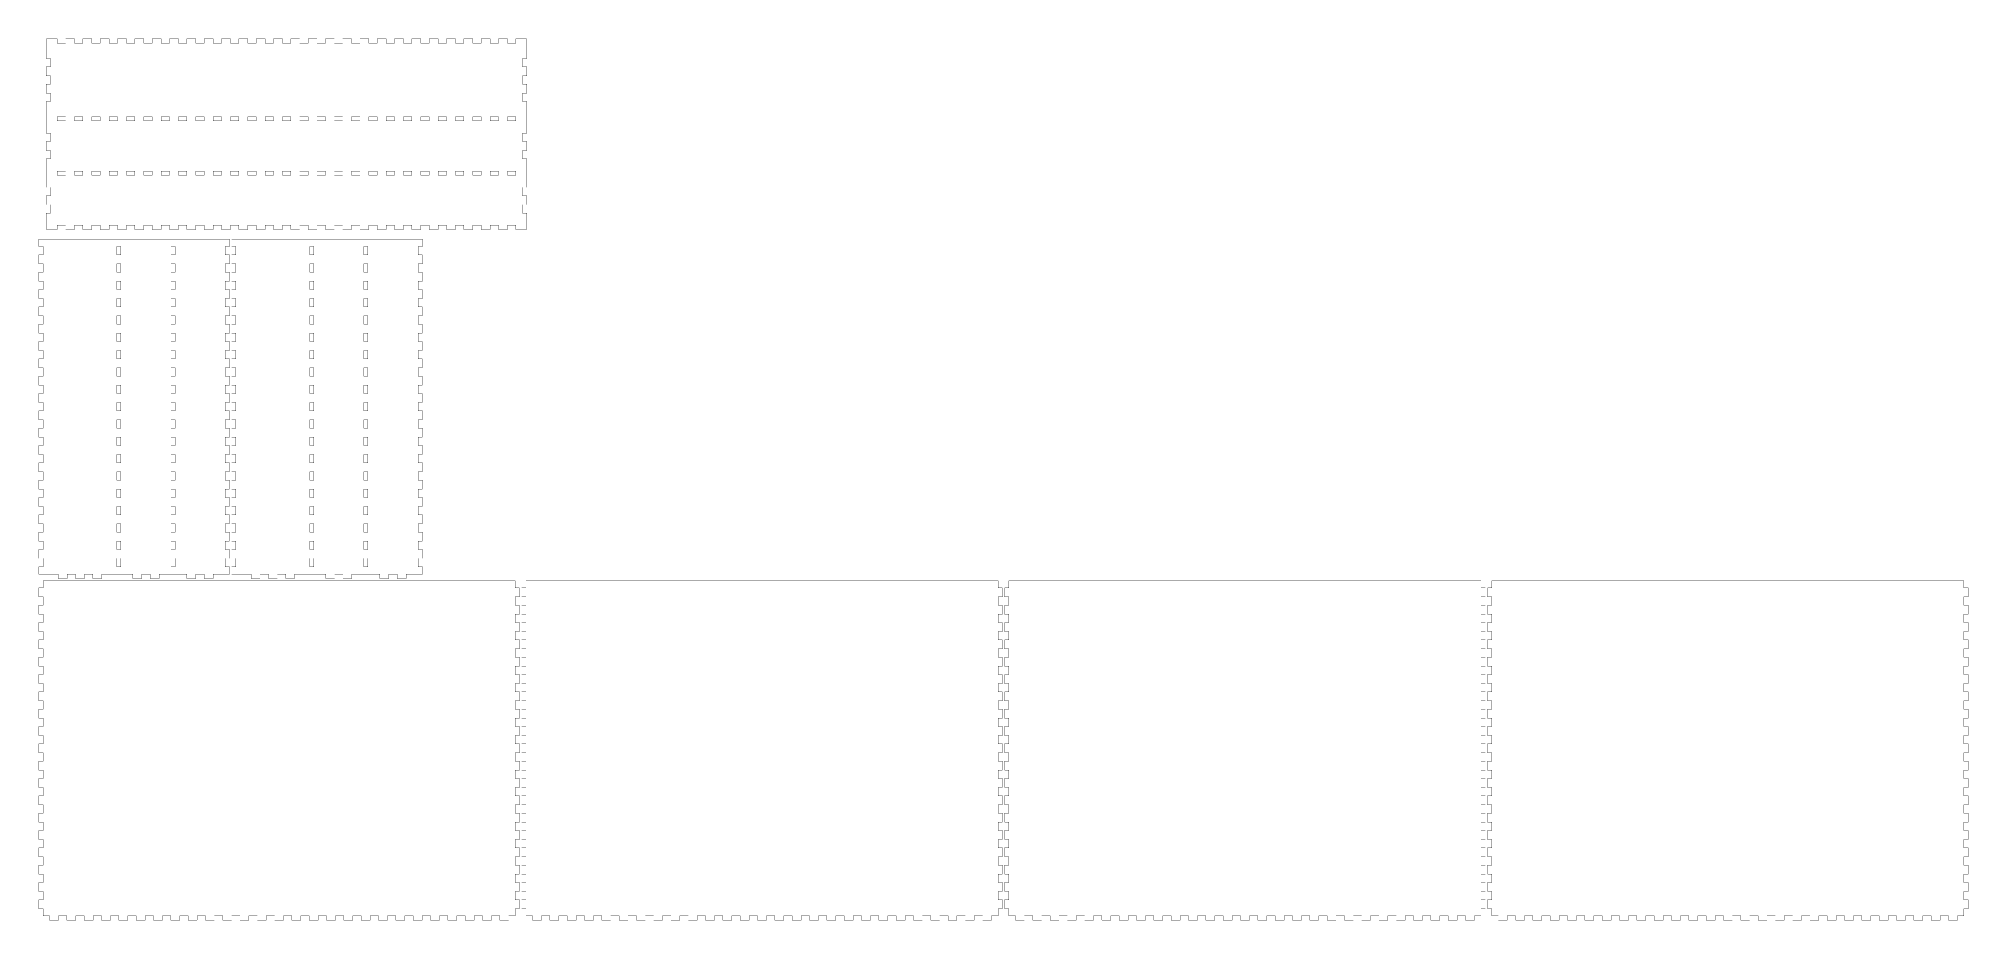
# Model space of a CAD drawing. Extents: x 1 to 1338, y 1 to 612.
import ezdxf

# ---------------------------------------------------------------- set-up
doc = ezdxf.new("R2010")
doc.units = 0
doc.layers.get('0').update_dxf_attribs({"linetype": 'CONTINUOUS'})

msp = doc.modelspace()

# ---------------------------------------------------------------- linework, layer by layer
at = {"color": 0, "const_width": 0.2}
for points in [[(5.8994, 611.59), (5.8994, 608.591)], [(5.8994, 608.591), (5.8994, 598.138)], [(8.99996, 611.692), (5.99997, 611.692)], [(13.5006, 611.692), (8.99996, 611.692)], [(13.6012, 608.591), (13.6012, 611.59), (13.6012, 611.611), (13.5709, 611.664), (13.5172, 611.692), (13.5006, 611.692)], [(19.5006, 608.693), (13.5006, 608.693), (13.5172, 608.693), (13.5709, 608.662), (13.6012, 608.609), (13.6012, 608.591)], [(19.5006, 611.692), (19.4827, 611.692), (19.429, 611.664), (19.4, 611.611), (19.4, 611.59)], [(19.4, 611.59), (19.4, 608.591), (19.4, 608.609), (19.429, 608.662), (19.4827, 608.693), (19.5006, 608.693)], [(25.5006, 611.692), (19.5006, 611.692)], [(25.6012, 608.591), (25.6012, 611.59), (25.6012, 611.611), (25.5709, 611.664), (25.5171, 611.692), (25.5006, 611.692)], [(31.5006, 608.693), (25.5006, 608.693), (25.5171, 608.693), (25.5709, 608.662), (25.6012, 608.609), (25.6012, 608.591)], [(31.5006, 611.692), (31.4827, 611.692), (31.4289, 611.664), (31.4, 611.611), (31.4, 611.59)], [(31.4, 611.59), (31.4, 608.591), (31.4, 608.609), (31.4289, 608.662), (31.4827, 608.693), (31.5006, 608.693)], [(37.5006, 611.692), (31.5006, 611.692)], [(37.6012, 608.591), (37.6012, 611.59), (37.6012, 611.611), (37.5708, 611.664), (37.5172, 611.692), (37.5006, 611.692)], [(43.5007, 608.693), (37.5006, 608.693), (37.5172, 608.693), (37.5708, 608.662), (37.6012, 608.609), (37.6012, 608.591)], [(43.5007, 611.692), (43.4827, 611.692), (43.4287, 611.664), (43.3998, 611.611), (43.3998, 611.59)], [(43.3998, 611.59), (43.3998, 608.591), (43.3998, 608.609), (43.4287, 608.662), (43.4827, 608.693), (43.5007, 608.693)], [(49.5004, 611.692), (43.5007, 611.692)], [(49.6013, 608.591), (49.6013, 611.59), (49.6013, 611.611), (49.5709, 611.664), (49.5169, 611.692), (49.5004, 611.692)], [(55.5004, 608.693), (49.5004, 608.693), (49.5169, 608.693), (49.5709, 608.662), (49.6013, 608.609), (49.6013, 608.591)], [(55.5004, 611.692), (55.4824, 611.692), (55.4288, 611.664), (55.3999, 611.611), (55.3999, 611.59)], [(55.3999, 611.59), (55.3999, 608.591), (55.3999, 608.609), (55.4288, 608.662), (55.4824, 608.693), (55.5004, 608.693)], [(61.5005, 611.692), (55.5004, 611.692)], [(61.601, 608.591), (61.601, 611.59), (61.601, 611.611), (61.5707, 611.664), (61.517, 611.692), (61.5005, 611.692)], [(67.5005, 608.693), (61.5005, 608.693), (61.517, 608.693), (61.5707, 608.662), (61.601, 608.609), (61.601, 608.591)], [(67.5005, 611.692), (67.4825, 611.692), (67.4289, 611.664), (67.4, 611.611), (67.4, 611.59)], [(67.4, 611.59), (67.4, 608.591), (67.4, 608.609), (67.4289, 608.662), (67.4825, 608.693), (67.5005, 608.693)], [(73.5005, 611.692), (67.5005, 611.692)], [(73.6011, 608.591), (73.6011, 611.59), (73.6011, 611.611), (73.5707, 611.664), (73.5171, 611.692), (73.5005, 611.692)], [(79.5002, 608.693), (73.5005, 608.693), (73.5171, 608.693), (73.5707, 608.662), (73.6011, 608.609), (73.6011, 608.591)], [(79.5002, 611.692), (79.4826, 611.692), (79.4286, 611.664), (79.3997, 611.611), (79.3997, 611.59)], [(79.3997, 611.59), (79.3997, 608.591), (79.3997, 608.609), (79.4286, 608.662), (79.4826, 608.693), (79.5002, 608.693)], [(85.5003, 611.692), (79.5002, 611.692)], [(85.6008, 608.591), (85.6008, 611.59), (85.6008, 611.611), (85.5708, 611.664), (85.5169, 611.692), (85.5003, 611.692)], [(91.5003, 608.693), (85.5003, 608.693), (85.5169, 608.693), (85.5708, 608.662), (85.6008, 608.609), (85.6008, 608.591)], [(91.5003, 611.692), (91.4823, 611.692), (91.4287, 611.664), (91.3998, 611.611), (91.3998, 611.59)], [(91.3998, 611.59), (91.3998, 608.591), (91.3998, 608.609), (91.4287, 608.662), (91.4823, 608.693), (91.5003, 608.693)], [(97.5004, 611.692), (91.5003, 611.692)], [(97.6009, 608.591), (97.6009, 611.59), (97.6009, 611.611), (97.5706, 611.664), (97.5169, 611.692), (97.5004, 611.692)], [(103.5, 608.693), (97.5004, 608.693), (97.5169, 608.693), (97.5706, 608.662), (97.6009, 608.609), (97.6009, 608.591)], [(103.5, 611.692), (103.482, 611.692), (103.429, 611.664), (103.4, 611.611), (103.4, 611.59)], [(103.4, 611.59), (103.4, 608.591), (103.4, 608.609), (103.429, 608.662), (103.482, 608.693), (103.5, 608.693)], [(109.5, 611.692), (103.5, 611.692)], [(109.601, 608.591), (109.601, 611.59), (109.601, 611.611), (109.571, 611.664), (109.517, 611.692), (109.5, 611.692)], [(115.5, 608.693), (109.5, 608.693), (109.517, 608.693), (109.571, 608.662), (109.601, 608.609), (109.601, 608.591)], [(115.5, 611.692), (115.483, 611.692), (115.429, 611.664), (115.4, 611.611), (115.4, 611.59)], [(115.4, 611.59), (115.4, 608.591), (115.4, 608.609), (115.429, 608.662), (115.483, 608.693), (115.5, 608.693)], [(121.5, 611.692), (115.5, 611.692)], [(121.601, 608.591), (121.601, 611.59), (121.601, 611.611), (121.57, 611.664), (121.517, 611.692), (121.5, 611.692)], [(127.5, 608.693), (121.5, 608.693), (121.517, 608.693), (121.57, 608.662), (121.601, 608.609), (121.601, 608.591)], [(127.5, 611.692), (127.482, 611.692), (127.429, 611.664), (127.4, 611.611), (127.4, 611.59)], [(127.4, 611.59), (127.4, 608.591), (127.4, 608.609), (127.429, 608.662), (127.482, 608.693), (127.5, 608.693)], [(133.5, 611.692), (127.5, 611.692)], [(133.601, 608.591), (133.601, 611.59), (133.601, 611.611), (133.57, 611.664), (133.517, 611.692), (133.5, 611.692)], [(139.5, 608.693), (133.5, 608.693), (133.517, 608.693), (133.57, 608.662), (133.601, 608.609), (133.601, 608.591)], [(139.5, 611.692), (139.482, 611.692), (139.428, 611.664), (139.399, 611.611), (139.399, 611.59)], [(139.399, 611.59), (139.399, 608.591), (139.399, 608.609), (139.428, 608.662), (139.482, 608.693), (139.5, 608.693)], [(145.5, 611.692), (139.5, 611.692)], [(145.601, 608.591), (145.601, 611.59), (145.601, 611.611), (145.571, 611.664), (145.517, 611.692), (145.5, 611.692)], [(151.5, 608.693), (145.5, 608.693), (145.517, 608.693), (145.571, 608.662), (145.601, 608.609), (145.601, 608.591)], [(151.5, 611.692), (151.482, 611.692), (151.428, 611.664), (151.4, 611.611), (151.4, 611.59)], [(151.4, 611.59), (151.4, 608.591), (151.4, 608.609), (151.428, 608.662), (151.482, 608.693), (151.5, 608.693)], [(157.5, 611.692), (151.5, 611.692)], [(157.601, 608.591), (157.601, 611.59), (157.601, 611.611), (157.57, 611.664), (157.517, 611.692), (157.5, 611.692)], [(163.5, 608.693), (157.5, 608.693), (157.517, 608.693), (157.57, 608.662), (157.601, 608.609), (157.601, 608.591)], [(163.5, 611.692), (163.482, 611.692), (163.429, 611.664), (163.4, 611.611), (163.4, 611.59)], [(163.4, 611.59), (163.4, 608.591), (163.4, 608.609), (163.429, 608.662), (163.482, 608.693), (163.5, 608.693)], [(169.5, 611.692), (163.5, 611.692)], [(169.601, 608.591), (169.601, 611.59), (169.601, 611.611), (169.57, 611.664), (169.517, 611.692), (169.5, 611.692)], [(175.5, 608.693), (169.5, 608.693), (169.517, 608.693), (169.57, 608.662), (169.601, 608.609), (169.601, 608.591)], [(175.5, 611.692), (175.482, 611.692), (175.428, 611.664), (175.399, 611.611), (175.399, 611.59)], [(175.399, 611.59), (175.399, 608.591), (175.399, 608.609), (175.428, 608.662), (175.482, 608.693), (175.5, 608.693)], [(181.5, 611.692), (175.5, 611.692)], [(181.6, 608.591), (181.6, 611.59), (181.6, 611.611), (181.57, 611.664), (181.517, 611.692), (181.5, 611.692)], [(187.5, 608.693), (181.5, 608.693), (181.517, 608.693), (181.57, 608.662), (181.6, 608.609), (181.6, 608.591)], [(187.5, 611.692), (187.482, 611.692), (187.428, 611.664), (187.399, 611.611), (187.399, 611.59)], [(187.399, 611.59), (187.399, 608.591), (187.399, 608.609), (187.428, 608.662), (187.482, 608.693), (187.5, 608.693)], [(193.5, 611.692), (187.5, 611.692)], [(193.601, 608.591), (193.601, 611.59), (193.601, 611.611), (193.57, 611.664), (193.517, 611.692), (193.5, 611.692)], [(199.5, 608.693), (193.5, 608.693), (193.517, 608.693), (193.57, 608.662), (193.601, 608.609), (193.601, 608.591)], [(199.5, 611.692), (199.482, 611.692), (199.428, 611.664), (199.4, 611.611), (199.4, 611.59)], [(199.4, 611.59), (199.4, 608.591), (199.4, 608.609), (199.428, 608.662), (199.482, 608.693), (199.5, 608.693)], [(205.5, 611.692), (199.5, 611.692)], [(205.601, 608.591), (205.601, 611.59), (205.601, 611.611), (205.57, 611.664), (205.516, 611.692), (205.5, 611.692)], [(211.5, 608.693), (205.5, 608.693), (205.516, 608.693), (205.57, 608.662), (205.601, 608.609), (205.601, 608.591)], [(211.5, 611.692), (211.482, 611.692), (211.428, 611.664), (211.399, 611.611), (211.399, 611.59)], [(211.399, 611.59), (211.399, 608.591), (211.399, 608.609), (211.428, 608.662), (211.482, 608.693), (211.5, 608.693)], [(217.5, 611.692), (211.5, 611.692)], [(217.6, 608.591), (217.6, 611.59), (217.6, 611.611), (217.57, 611.664), (217.516, 611.692), (217.5, 611.692)], [(223.5, 608.693), (217.5, 608.693), (217.516, 608.693), (217.57, 608.662), (217.6, 608.609), (217.6, 608.591)], [(223.5, 611.692), (223.482, 611.692), (223.428, 611.664), (223.399, 611.611), (223.399, 611.59)], [(223.399, 611.59), (223.399, 608.591), (223.399, 608.609), (223.428, 608.662), (223.482, 608.693), (223.5, 608.693)], [(229.5, 611.692), (223.5, 611.692)], [(229.6, 608.591), (229.6, 611.59), (229.6, 611.611), (229.57, 611.664), (229.517, 611.692), (229.5, 611.692)], [(235.5, 608.693), (229.5, 608.693), (229.517, 608.693), (229.57, 608.662), (229.6, 608.609), (229.6, 608.591)], [(235.5, 611.692), (235.482, 611.692), (235.428, 611.664), (235.399, 611.611), (235.399, 611.59)], [(235.399, 611.59), (235.399, 608.591), (235.399, 608.609), (235.428, 608.662), (235.482, 608.693), (235.5, 608.693)], [(241.5, 611.692), (235.5, 611.692)], [(241.601, 608.591), (241.601, 611.59), (241.601, 611.611), (241.57, 611.664), (241.516, 611.692), (241.5, 611.692)], [(247.5, 608.693), (241.5, 608.693), (241.516, 608.693), (241.57, 608.662), (241.601, 608.609), (241.601, 608.591)], [(247.5, 611.692), (247.482, 611.692), (247.428, 611.664), (247.399, 611.611), (247.399, 611.59)], [(247.399, 611.59), (247.399, 608.591), (247.399, 608.609), (247.428, 608.662), (247.482, 608.693), (247.5, 608.693)], [(253.5, 611.692), (247.5, 611.692)], [(253.6, 608.591), (253.6, 611.59), (253.6, 611.611), (253.57, 611.664), (253.516, 611.692), (253.5, 611.692)], [(259.5, 608.693), (253.5, 608.693), (253.516, 608.693), (253.57, 608.662), (253.6, 608.609), (253.6, 608.591)], [(259.5, 611.692), (259.482, 611.692), (259.428, 611.664), (259.399, 611.611), (259.399, 611.59)], [(259.399, 611.59), (259.399, 608.591), (259.399, 608.609), (259.428, 608.662), (259.482, 608.693), (259.5, 608.693)], [(265.5, 611.692), (259.5, 611.692)], [(265.6, 608.591), (265.6, 611.59), (265.6, 611.611), (265.57, 611.664), (265.516, 611.692), (265.5, 611.692)], [(271.5, 608.693), (265.5, 608.693), (265.516, 608.693), (265.57, 608.662), (265.6, 608.609), (265.6, 608.591)], [(271.5, 611.692), (271.482, 611.692), (271.428, 611.664), (271.399, 611.611), (271.399, 611.59)], [(271.399, 611.59), (271.399, 608.591), (271.399, 608.609), (271.428, 608.662), (271.482, 608.693), (271.5, 608.693)], [(277.5, 611.692), (271.5, 611.692)], [(277.6, 608.591), (277.6, 611.59), (277.6, 611.611), (277.57, 611.664), (277.516, 611.692), (277.5, 611.692)], [(283.5, 608.693), (277.5, 608.693), (277.516, 608.693), (277.57, 608.662), (277.6, 608.609), (277.6, 608.591)], [(283.5, 611.692), (283.482, 611.692), (283.428, 611.664), (283.399, 611.611), (283.399, 611.59)], [(283.399, 611.59), (283.399, 608.591), (283.399, 608.609), (283.428, 608.662), (283.482, 608.693), (283.5, 608.693)], [(289.5, 611.692), (283.5, 611.692)], [(289.6, 608.591), (289.6, 611.59), (289.6, 611.611), (289.57, 611.664), (289.516, 611.692), (289.5, 611.692)], [(295.5, 608.693), (289.5, 608.693), (289.516, 608.693), (289.57, 608.662), (289.6, 608.609), (289.6, 608.591)], [(295.5, 611.692), (295.482, 611.692), (295.428, 611.664), (295.399, 611.611), (295.399, 611.59)], [(295.399, 611.59), (295.399, 608.591), (295.399, 608.609), (295.428, 608.662), (295.482, 608.693), (295.5, 608.693)], [(301.5, 611.692), (295.5, 611.692)], [(301.6, 608.591), (301.6, 611.59), (301.6, 611.611), (301.57, 611.664), (301.516, 611.692), (301.5, 611.692)], [(307.499, 608.693), (301.5, 608.693), (301.516, 608.693), (301.57, 608.662), (301.6, 608.609), (301.6, 608.591)], [(307.499, 611.692), (307.482, 611.692), (307.428, 611.664), (307.399, 611.611), (307.399, 611.59)], [(307.399, 611.59), (307.399, 608.591), (307.399, 608.609), (307.428, 608.662), (307.482, 608.693), (307.499, 608.693)], [(313.499, 611.692), (307.499, 611.692)], [(313.6, 608.591), (313.6, 611.59), (313.6, 611.611), (313.57, 611.664), (313.516, 611.692), (313.499, 611.692)], [(319.5, 608.693), (313.499, 608.693), (313.516, 608.693), (313.57, 608.662), (313.6, 608.609), (313.6, 608.591)], [(319.5, 611.692), (319.482, 611.692), (319.428, 611.664), (319.399, 611.611), (319.399, 611.59)], [(319.399, 611.59), (319.399, 608.591), (319.399, 608.609), (319.428, 608.662), (319.482, 608.693), (319.5, 608.693)], [(325.5, 611.692), (319.5, 611.692)], [(325.6, 608.591), (325.6, 611.59), (325.6, 611.611), (325.57, 611.664), (325.516, 611.692), (325.5, 611.692)], [(331.5, 608.693), (325.5, 608.693), (325.516, 608.693), (325.57, 608.662), (325.6, 608.609), (325.6, 608.591)], [(331.5, 611.692), (331.482, 611.692), (331.428, 611.664), (331.399, 611.611), (331.399, 611.59)], [(331.399, 611.59), (331.399, 608.591), (331.399, 608.609), (331.428, 608.662), (331.482, 608.693), (331.5, 608.693)], [(336, 611.692), (331.5, 611.692)], [(339, 611.692), (336, 611.692)], [(339.1, 608.591), (339.1, 611.59)], [(339.1, 598.138), (339.1, 608.591)], [(5.8994, 598.138), (5.8994, 598.121), (5.92833, 598.068), (5.98205, 598.036), (5.99997, 598.036)], [(8.99996, 592.24), (5.99997, 592.24), (5.98205, 592.24), (5.92833, 592.208), (5.8994, 592.155), (5.8994, 592.138)], [(5.8994, 592.138), (5.8994, 586.137)], [(5.99997, 598.036), (8.99996, 598.036), (8.98204, 598.036), (8.92831, 598.068), (8.89938, 598.121), (8.89938, 598.138)], [(8.89938, 598.138), (8.89938, 592.138), (8.89938, 592.155), (8.92831, 592.208), (8.98204, 592.24), (8.99996, 592.24)], [(336.1, 592.138), (336.1, 598.138), (336.1, 598.121), (336.069, 598.068), (336.015, 598.036), (335.999, 598.036)], [(335.999, 598.036), (338.999, 598.036), (339.015, 598.036), (339.069, 598.068), (339.1, 598.121), (339.1, 598.138)], [(338.999, 592.24), (335.999, 592.24), (336.015, 592.24), (336.069, 592.208), (336.1, 592.155), (336.1, 592.138)], [(339.1, 592.138), (339.1, 592.155), (339.069, 592.208), (339.015, 592.24), (338.999, 592.24)], [(339.1, 586.137), (339.1, 592.138)], [(5.8994, 586.137), (5.8994, 586.123), (5.92833, 586.066), (5.98205, 586.038), (5.99997, 586.038)], [(8.99996, 580.238), (5.99997, 580.238), (5.98205, 580.238), (5.92833, 580.21), (5.8994, 580.157), (5.8994, 580.136)], [(5.8994, 580.136), (5.8994, 574.139)], [(5.99997, 586.038), (8.99996, 586.038), (8.98204, 586.038), (8.92831, 586.066), (8.89938, 586.123), (8.89938, 586.137)], [(8.89938, 586.137), (8.89938, 580.136), (8.89938, 580.157), (8.92831, 580.21), (8.98204, 580.238), (8.99996, 580.238)], [(336.1, 580.136), (336.1, 586.137), (336.1, 586.123), (336.069, 586.066), (336.015, 586.038), (335.999, 586.038)], [(335.999, 586.038), (338.999, 586.038), (339.015, 586.038), (339.069, 586.066), (339.1, 586.123), (339.1, 586.137)], [(338.999, 580.238), (335.999, 580.238), (336.015, 580.238), (336.069, 580.21), (336.1, 580.157), (336.1, 580.136)], [(339.1, 580.136), (339.1, 580.157), (339.069, 580.21), (339.015, 580.238), (338.999, 580.238)], [(339.1, 574.139), (339.1, 580.136)], [(5.8994, 574.139), (5.8994, 574.121), (5.92833, 574.068), (5.98205, 574.036), (5.99997, 574.036)], [(8.99996, 568.237), (5.99997, 568.237), (5.98205, 568.237), (5.92833, 568.209), (5.8994, 568.156), (5.8994, 568.138)], [(5.8994, 568.138), (5.8994, 557.682)], [(5.99997, 574.036), (8.99996, 574.036), (8.98204, 574.036), (8.92831, 574.068), (8.89938, 574.121), (8.89938, 574.139)], [(8.89938, 574.139), (8.89938, 568.138), (8.89938, 568.156), (8.92831, 568.209), (8.98204, 568.237), (8.99996, 568.237)], [(336.1, 568.138), (336.1, 574.139), (336.1, 574.121), (336.069, 574.068), (336.015, 574.036), (335.999, 574.036)], [(335.999, 574.036), (338.999, 574.036), (339.015, 574.036), (339.069, 574.068), (339.1, 574.121), (339.1, 574.139)], [(338.999, 568.237), (335.999, 568.237), (336.015, 568.237), (336.069, 568.209), (336.1, 568.156), (336.1, 568.138)], [(339.1, 568.138), (339.1, 568.156), (339.069, 568.209), (339.015, 568.237), (338.999, 568.237)], [(339.1, 557.682), (339.1, 568.138)], [(5.8994, 557.682), (5.8994, 554.683)], [(5.8994, 557.682), (5.8994, 554.683)], [(5.8994, 554.683), (5.8994, 546.41)], [(339.1, 554.683), (339.1, 557.682)], [(339.1, 554.683), (339.1, 557.682)], [(339.1, 546.41), (339.1, 554.683)], [(5.8994, 546.41), (5.8994, 546.393), (5.92833, 546.34), (5.98205, 546.308), (5.99997, 546.308)], [(8.99996, 540.512), (5.99997, 540.512), (5.98205, 540.512), (5.92833, 540.48), (5.8994, 540.427), (5.8994, 540.41)], [(5.8994, 540.41), (5.8994, 534.409)], [(5.99997, 546.308), (8.99996, 546.308), (8.98204, 546.308), (8.92831, 546.34), (8.89938, 546.393), (8.89938, 546.41)], [(8.89938, 546.41), (8.89938, 540.41), (8.89938, 540.427), (8.92831, 540.48), (8.98204, 540.512), (8.99996, 540.512)], [(336.1, 540.41), (336.1, 546.41), (336.1, 546.393), (336.069, 546.34), (336.015, 546.308), (335.999, 546.308)], [(335.999, 546.308), (338.999, 546.308), (339.015, 546.308), (339.069, 546.34), (339.1, 546.393), (339.1, 546.41)], [(338.999, 540.512), (335.999, 540.512), (336.015, 540.512), (336.069, 540.48), (336.1, 540.427), (336.1, 540.41)], [(339.1, 540.41), (339.1, 540.427), (339.069, 540.48), (339.015, 540.512), (338.999, 540.512)], [(339.1, 534.409), (339.1, 540.41)], [(5.8994, 534.409), (5.8994, 534.395), (5.92833, 534.338), (5.98205, 534.31), (5.99997, 534.31)], [(8.99996, 528.511), (5.99997, 528.511), (5.98205, 528.511), (5.92833, 528.482), (5.8994, 528.429), (5.8994, 528.412)], [(5.8994, 528.412), (5.8994, 520.139)], [(5.99997, 534.31), (8.99996, 534.31), (8.98204, 534.31), (8.92831, 534.338), (8.89938, 534.395), (8.89938, 534.409)], [(8.89938, 534.409), (8.89938, 528.412), (8.89938, 528.429), (8.92831, 528.482), (8.98204, 528.511), (8.99996, 528.511)], [(336.1, 528.412), (336.1, 534.409), (336.1, 534.395), (336.069, 534.338), (336.015, 534.31), (335.999, 534.31)], [(335.999, 534.31), (338.999, 534.31), (339.015, 534.31), (339.069, 534.338), (339.1, 534.395), (339.1, 534.409)], [(338.999, 528.511), (335.999, 528.511), (336.015, 528.511), (336.069, 528.482), (336.1, 528.429), (336.1, 528.412)], [(339.1, 528.412), (339.1, 528.429), (339.069, 528.482), (339.015, 528.511), (338.999, 528.511)], [(339.1, 520.139), (339.1, 528.412)], [(5.8994, 520.139), (5.8994, 517.137)], [(5.8994, 520.139), (5.8994, 517.137)], [(5.8994, 517.137), (5.8994, 508.864)], [(5.8994, 508.864), (5.8994, 508.847), (5.92833, 508.794), (5.98205, 508.762), (5.99997, 508.762)], [(5.99997, 508.762), (8.99996, 508.762), (8.98204, 508.762), (8.92831, 508.794), (8.89938, 508.847), (8.89938, 508.864)], [(8.89938, 508.864), (8.89938, 502.864), (8.89938, 502.881), (8.92831, 502.934), (8.98204, 502.966), (8.99996, 502.966)], [(336.1, 502.864), (336.1, 508.864), (336.1, 508.847), (336.069, 508.794), (336.015, 508.762), (335.999, 508.762)], [(335.999, 508.762), (338.999, 508.762), (339.015, 508.762), (339.069, 508.794), (339.1, 508.847), (339.1, 508.864)], [(339.1, 517.137), (339.1, 520.139)], [(339.1, 517.137), (339.1, 520.139)], [(339.1, 508.864), (339.1, 517.137)], [(8.99996, 502.966), (5.99997, 502.966), (5.98205, 502.966), (5.92833, 502.934), (5.8994, 502.881), (5.8994, 502.864)], [(5.8994, 502.864), (5.8994, 496.863)], [(5.8994, 496.863), (5.8994, 496.849), (5.92833, 496.792), (5.98205, 496.764), (5.99997, 496.764)], [(5.99997, 496.764), (8.99996, 496.764), (8.98204, 496.764), (8.92831, 496.792), (8.89938, 496.849), (8.89938, 496.863)], [(8.89938, 496.863), (8.89938, 490.866), (8.89938, 490.883), (8.92831, 490.936), (8.98204, 490.964), (8.99996, 490.964)], [(338.999, 502.966), (335.999, 502.966), (336.015, 502.966), (336.069, 502.934), (336.1, 502.881), (336.1, 502.864)], [(336.1, 490.866), (336.1, 496.863), (336.1, 496.849), (336.069, 496.792), (336.015, 496.764), (335.999, 496.764)], [(335.999, 496.764), (338.999, 496.764), (339.015, 496.764), (339.069, 496.792), (339.1, 496.849), (339.1, 496.863)], [(339.1, 502.864), (339.1, 502.881), (339.069, 502.934), (339.015, 502.966), (338.999, 502.966)], [(339.1, 496.863), (339.1, 502.864)], [(8.99996, 490.964), (5.99997, 490.964), (5.98205, 490.964), (5.92833, 490.936), (5.8994, 490.883), (5.8994, 490.866)], [(5.8994, 490.866), (5.8994, 482.593)], [(5.8994, 482.593), (5.8994, 479.591)], [(13.6012, 479.591), (13.6012, 482.593), (13.6012, 482.575), (13.5709, 482.522), (13.5172, 482.491), (13.5006, 482.491)], [(13.5006, 482.491), (19.5006, 482.491), (19.4827, 482.491), (19.429, 482.522), (19.4, 482.575), (19.4, 482.593)], [(19.4, 482.593), (19.4, 479.591), (19.4, 479.577), (19.429, 479.52), (19.4827, 479.492), (19.5006, 479.492)], [(25.6012, 479.591), (25.6012, 482.593), (25.6012, 482.575), (25.5709, 482.522), (25.5171, 482.491), (25.5006, 482.491)], [(25.5006, 482.491), (31.5006, 482.491), (31.4827, 482.491), (31.4289, 482.522), (31.4, 482.575), (31.4, 482.593)], [(31.4, 482.593), (31.4, 479.591), (31.4, 479.577), (31.4289, 479.52), (31.4827, 479.492), (31.5006, 479.492)], [(37.6012, 479.591), (37.6012, 482.593), (37.6012, 482.575), (37.5708, 482.522), (37.5172, 482.491), (37.5006, 482.491)], [(37.5006, 482.491), (43.5007, 482.491), (43.4827, 482.491), (43.4287, 482.522), (43.3998, 482.575), (43.3998, 482.593)], [(43.3998, 482.593), (43.3998, 479.591), (43.3998, 479.577), (43.4287, 479.52), (43.4827, 479.492), (43.5007, 479.492)], [(49.6013, 479.591), (49.6013, 482.593), (49.6013, 482.575), (49.5709, 482.522), (49.5169, 482.491), (49.5004, 482.491)], [(49.5004, 482.491), (55.5004, 482.491), (55.4824, 482.491), (55.4288, 482.522), (55.3999, 482.575), (55.3999, 482.593)], [(55.3999, 482.593), (55.3999, 479.591), (55.3999, 479.577), (55.4288, 479.52), (55.4824, 479.492), (55.5004, 479.492)], [(61.601, 479.591), (61.601, 482.593), (61.601, 482.575), (61.5707, 482.522), (61.517, 482.491), (61.5005, 482.491)], [(61.5005, 482.491), (67.5005, 482.491), (67.4825, 482.491), (67.4289, 482.522), (67.4, 482.575), (67.4, 482.593)], [(67.4, 482.593), (67.4, 479.591), (67.4, 479.577), (67.4289, 479.52), (67.4825, 479.492), (67.5005, 479.492)], [(73.6011, 479.591), (73.6011, 482.593), (73.6011, 482.575), (73.5707, 482.522), (73.5171, 482.491), (73.5005, 482.491)], [(73.5005, 482.491), (79.5002, 482.491), (79.4826, 482.491), (79.4286, 482.522), (79.3997, 482.575), (79.3997, 482.593)], [(79.3997, 482.593), (79.3997, 479.591), (79.3997, 479.577), (79.4286, 479.52), (79.4826, 479.492), (79.5002, 479.492)], [(85.6008, 479.591), (85.6008, 482.593), (85.6008, 482.575), (85.5708, 482.522), (85.5169, 482.491), (85.5003, 482.491)], [(85.5003, 482.491), (91.5003, 482.491), (91.4823, 482.491), (91.4287, 482.522), (91.3998, 482.575), (91.3998, 482.593)], [(91.3998, 482.593), (91.3998, 479.591), (91.3998, 479.577), (91.4287, 479.52), (91.4823, 479.492), (91.5003, 479.492)], [(97.6009, 479.591), (97.6009, 482.593), (97.6009, 482.575), (97.5706, 482.522), (97.5169, 482.491), (97.5004, 482.491)], [(97.5004, 482.491), (103.5, 482.491), (103.482, 482.491), (103.429, 482.522), (103.4, 482.575), (103.4, 482.593)], [(103.4, 482.593), (103.4, 479.591), (103.4, 479.577), (103.429, 479.52), (103.482, 479.492), (103.5, 479.492)], [(109.601, 479.591), (109.601, 482.593), (109.601, 482.575), (109.571, 482.522), (109.517, 482.491), (109.5, 482.491)], [(109.5, 482.491), (115.5, 482.491), (115.483, 482.491), (115.429, 482.522), (115.4, 482.575), (115.4, 482.593)], [(115.4, 482.593), (115.4, 479.591), (115.4, 479.577), (115.429, 479.52), (115.483, 479.492), (115.5, 479.492)], [(121.601, 479.591), (121.601, 482.593), (121.601, 482.575), (121.57, 482.522), (121.517, 482.491), (121.5, 482.491)], [(121.5, 482.491), (127.5, 482.491), (127.482, 482.491), (127.429, 482.522), (127.4, 482.575), (127.4, 482.593)], [(127.4, 482.593), (127.4, 479.591), (127.4, 479.577), (127.429, 479.52), (127.482, 479.492), (127.5, 479.492)], [(133.601, 479.591), (133.601, 482.593), (133.601, 482.575), (133.57, 482.522), (133.517, 482.491), (133.5, 482.491)], [(133.5, 482.491), (139.5, 482.491), (139.482, 482.491), (139.428, 482.522), (139.399, 482.575), (139.399, 482.593)], [(139.399, 482.593), (139.399, 479.591), (139.399, 479.577), (139.428, 479.52), (139.482, 479.492), (139.5, 479.492)], [(145.601, 479.591), (145.601, 482.593), (145.601, 482.575), (145.571, 482.522), (145.517, 482.491), (145.5, 482.491)], [(145.5, 482.491), (151.5, 482.491), (151.482, 482.491), (151.428, 482.522), (151.4, 482.575), (151.4, 482.593)], [(151.4, 482.593), (151.4, 479.591), (151.4, 479.577), (151.428, 479.52), (151.482, 479.492), (151.5, 479.492)], [(157.601, 479.591), (157.601, 482.593), (157.601, 482.575), (157.57, 482.522), (157.517, 482.491), (157.5, 482.491)], [(157.5, 482.491), (163.5, 482.491), (163.482, 482.491), (163.429, 482.522), (163.4, 482.575), (163.4, 482.593)], [(163.4, 482.593), (163.4, 479.591), (163.4, 479.577), (163.429, 479.52), (163.482, 479.492), (163.5, 479.492)], [(169.601, 479.591), (169.601, 482.593), (169.601, 482.575), (169.57, 482.522), (169.517, 482.491), (169.5, 482.491)], [(169.5, 482.491), (175.5, 482.491), (175.482, 482.491), (175.428, 482.522), (175.399, 482.575), (175.399, 482.593)], [(175.399, 482.593), (175.399, 479.591), (175.399, 479.577), (175.428, 479.52), (175.482, 479.492), (175.5, 479.492)], [(181.6, 479.591), (181.6, 482.593), (181.6, 482.575), (181.57, 482.522), (181.517, 482.491), (181.5, 482.491)], [(181.5, 482.491), (187.5, 482.491), (187.482, 482.491), (187.428, 482.522), (187.399, 482.575), (187.399, 482.593)], [(187.399, 482.593), (187.399, 479.591), (187.399, 479.577), (187.428, 479.52), (187.482, 479.492), (187.5, 479.492)], [(193.601, 479.591), (193.601, 482.593), (193.601, 482.575), (193.57, 482.522), (193.517, 482.491), (193.5, 482.491)], [(193.5, 482.491), (199.5, 482.491), (199.482, 482.491), (199.428, 482.522), (199.4, 482.575), (199.4, 482.593)], [(199.4, 482.593), (199.4, 479.591), (199.4, 479.577), (199.428, 479.52), (199.482, 479.492), (199.5, 479.492)], [(205.601, 479.591), (205.601, 482.593), (205.601, 482.575), (205.57, 482.522), (205.516, 482.491), (205.5, 482.491)], [(205.5, 482.491), (211.5, 482.491), (211.482, 482.491), (211.428, 482.522), (211.399, 482.575), (211.399, 482.593)], [(211.399, 482.593), (211.399, 479.591), (211.399, 479.577), (211.428, 479.52), (211.482, 479.492), (211.5, 479.492)], [(217.6, 479.591), (217.6, 482.593), (217.6, 482.575), (217.57, 482.522), (217.516, 482.491), (217.5, 482.491)], [(217.5, 482.491), (223.5, 482.491), (223.482, 482.491), (223.428, 482.522), (223.399, 482.575), (223.399, 482.593)], [(223.399, 482.593), (223.399, 479.591), (223.399, 479.577), (223.428, 479.52), (223.482, 479.492), (223.5, 479.492)], [(229.6, 479.591), (229.6, 482.593), (229.6, 482.575), (229.57, 482.522), (229.517, 482.491), (229.5, 482.491)], [(229.5, 482.491), (235.5, 482.491), (235.482, 482.491), (235.428, 482.522), (235.399, 482.575), (235.399, 482.593)], [(235.399, 482.593), (235.399, 479.591), (235.399, 479.577), (235.428, 479.52), (235.482, 479.492), (235.5, 479.492)], [(241.601, 479.591), (241.601, 482.593), (241.601, 482.575), (241.57, 482.522), (241.516, 482.491), (241.5, 482.491)], [(241.5, 482.491), (247.5, 482.491), (247.482, 482.491), (247.428, 482.522), (247.399, 482.575), (247.399, 482.593)], [(247.399, 482.593), (247.399, 479.591), (247.399, 479.577), (247.428, 479.52), (247.482, 479.492), (247.5, 479.492)], [(253.6, 479.591), (253.6, 482.593), (253.6, 482.575), (253.57, 482.522), (253.516, 482.491), (253.5, 482.491)], [(253.5, 482.491), (259.5, 482.491), (259.482, 482.491), (259.428, 482.522), (259.399, 482.575), (259.399, 482.593)], [(259.399, 482.593), (259.399, 479.591), (259.399, 479.577), (259.428, 479.52), (259.482, 479.492), (259.5, 479.492)], [(265.6, 479.591), (265.6, 482.593), (265.6, 482.575), (265.57, 482.522), (265.516, 482.491), (265.5, 482.491)], [(265.5, 482.491), (271.5, 482.491), (271.482, 482.491), (271.428, 482.522), (271.399, 482.575), (271.399, 482.593)], [(271.399, 482.593), (271.399, 479.591), (271.399, 479.577), (271.428, 479.52), (271.482, 479.492), (271.5, 479.492)], [(277.6, 479.591), (277.6, 482.593), (277.6, 482.575), (277.57, 482.522), (277.516, 482.491), (277.5, 482.491)], [(277.5, 482.491), (283.5, 482.491), (283.482, 482.491), (283.428, 482.522), (283.399, 482.575), (283.399, 482.593)], [(283.399, 482.593), (283.399, 479.591), (283.399, 479.577), (283.428, 479.52), (283.482, 479.492), (283.5, 479.492)], [(289.6, 479.591), (289.6, 482.593), (289.6, 482.575), (289.57, 482.522), (289.516, 482.491), (289.5, 482.491)], [(289.5, 482.491), (295.5, 482.491), (295.482, 482.491), (295.428, 482.522), (295.399, 482.575), (295.399, 482.593)], [(295.399, 482.593), (295.399, 479.591), (295.399, 479.577), (295.428, 479.52), (295.482, 479.492), (295.5, 479.492)], [(301.6, 479.591), (301.6, 482.593), (301.6, 482.575), (301.57, 482.522), (301.516, 482.491), (301.5, 482.491)], [(301.5, 482.491), (307.499, 482.491), (307.482, 482.491), (307.428, 482.522), (307.399, 482.575), (307.399, 482.593)], [(307.399, 482.593), (307.399, 479.591), (307.399, 479.577), (307.428, 479.52), (307.482, 479.492), (307.499, 479.492)], [(313.6, 479.591), (313.6, 482.593), (313.6, 482.575), (313.57, 482.522), (313.516, 482.491), (313.499, 482.491)], [(313.499, 482.491), (319.5, 482.491), (319.482, 482.491), (319.428, 482.522), (319.399, 482.575), (319.399, 482.593)], [(319.399, 482.593), (319.399, 479.591), (319.399, 479.577), (319.428, 479.52), (319.482, 479.492), (319.5, 479.492)], [(325.6, 479.591), (325.6, 482.593), (325.6, 482.575), (325.57, 482.522), (325.516, 482.491), (325.5, 482.491)], [(325.5, 482.491), (331.5, 482.491), (331.482, 482.491), (331.428, 482.522), (331.399, 482.575), (331.399, 482.593)], [(331.399, 482.593), (331.399, 479.591), (331.399, 479.577), (331.428, 479.52), (331.482, 479.492), (331.5, 479.492)], [(338.999, 490.964), (335.999, 490.964), (336.015, 490.964), (336.069, 490.936), (336.1, 490.883), (336.1, 490.866)], [(339.1, 490.866), (339.1, 490.883), (339.069, 490.936), (339.015, 490.964), (338.999, 490.964)], [(339.1, 482.593), (339.1, 490.866)], [(339.1, 479.591), (339.1, 482.593)], [(3.8475, 472.941), (0.84749, 472.941), (0.82958, 472.941), (0.77584, 472.913), (0.7469, 472.86), (0.7469, 472.842)], [(0.7469, 472.842), (0.7469, 467.84)], [(54.7564, 472.941), (3.8475, 472.941)], [(5.99997, 479.492), (8.99996, 479.492)], [(8.99996, 479.492), (13.5006, 479.492)], [(13.5006, 479.492), (13.5172, 479.492), (13.5709, 479.52), (13.6012, 479.577), (13.6012, 479.591)], [(19.5006, 479.492), (25.5006, 479.492)], [(25.5006, 479.492), (25.5171, 479.492), (25.5709, 479.52), (25.6012, 479.577), (25.6012, 479.591)], [(31.5006, 479.492), (37.5006, 479.492)], [(37.5006, 479.492), (37.5172, 479.492), (37.5708, 479.52), (37.6012, 479.577), (37.6012, 479.591)], [(43.5007, 479.492), (49.5004, 479.492)], [(49.5004, 479.492), (49.5169, 479.492), (49.5709, 479.52), (49.6013, 479.577), (49.6013, 479.591)], [(57.7564, 472.941), (54.7564, 472.941)], [(55.5004, 479.492), (61.5005, 479.492)], [(92.3025, 472.941), (57.7564, 472.941)], [(61.5005, 479.492), (61.517, 479.492), (61.5707, 479.52), (61.601, 479.577), (61.601, 479.591)], [(67.5005, 479.492), (73.5005, 479.492)], [(73.5005, 479.492), (73.5171, 479.492), (73.5707, 479.52), (73.6011, 479.577), (73.6011, 479.591)], [(79.5002, 479.492), (85.5003, 479.492)], [(85.5003, 479.492), (85.5169, 479.492), (85.5708, 479.52), (85.6008, 479.577), (85.6008, 479.591)], [(91.5003, 479.492), (97.5004, 479.492)], [(95.3022, 472.941), (92.3025, 472.941)], [(129.848, 472.941), (95.3022, 472.941)], [(97.5004, 479.492), (97.5169, 479.492), (97.5706, 479.52), (97.6009, 479.577), (97.6009, 479.591)], [(103.5, 479.492), (109.5, 479.492)], [(109.5, 479.492), (109.517, 479.492), (109.571, 479.52), (109.601, 479.577), (109.601, 479.591)], [(115.5, 479.492), (121.5, 479.492)], [(121.5, 479.492), (121.517, 479.492), (121.57, 479.52), (121.601, 479.577), (121.601, 479.591)], [(127.5, 479.492), (133.5, 479.492)], [(132.848, 472.941), (129.848, 472.941)], [(132.949, 472.842), (132.949, 472.86), (132.919, 472.913), (132.865, 472.941), (132.848, 472.941)], [(132.949, 467.84), (132.949, 472.842)], [(133.5, 479.492), (133.517, 479.492), (133.57, 479.52), (133.601, 479.577), (133.601, 479.591)], [(137.547, 472.941), (134.548, 472.941), (134.53, 472.941), (134.476, 472.913), (134.447, 472.86), (134.447, 472.842)], [(134.447, 472.842), (134.447, 467.84)], [(188.456, 472.941), (137.547, 472.941)], [(139.5, 479.492), (145.5, 479.492)], [(145.5, 479.492), (145.517, 479.492), (145.571, 479.52), (145.601, 479.577), (145.601, 479.591)], [(151.5, 479.492), (157.5, 479.492)], [(157.5, 479.492), (157.517, 479.492), (157.57, 479.52), (157.601, 479.577), (157.601, 479.591)], [(163.5, 479.492), (169.5, 479.492)], [(169.5, 479.492), (169.517, 479.492), (169.57, 479.52), (169.601, 479.577), (169.601, 479.591)], [(175.5, 479.492), (181.5, 479.492)], [(181.5, 479.492), (181.517, 479.492), (181.57, 479.52), (181.6, 479.577), (181.6, 479.591)], [(187.5, 479.492), (193.5, 479.492)], [(191.456, 472.941), (188.456, 472.941)], [(226.003, 472.941), (191.456, 472.941)], [(193.5, 479.492), (193.517, 479.492), (193.57, 479.52), (193.601, 479.577), (193.601, 479.591)], [(199.5, 479.492), (205.5, 479.492)], [(205.5, 479.492), (205.516, 479.492), (205.57, 479.52), (205.601, 479.577), (205.601, 479.591)], [(211.5, 479.492), (217.5, 479.492)], [(217.5, 479.492), (217.516, 479.492), (217.57, 479.52), (217.6, 479.577), (217.6, 479.591)], [(223.5, 479.492), (229.5, 479.492)], [(229.003, 472.941), (226.003, 472.941)], [(263.548, 472.941), (229.003, 472.941)], [(229.5, 479.492), (229.517, 479.492), (229.57, 479.52), (229.6, 479.577), (229.6, 479.591)], [(235.5, 479.492), (241.5, 479.492)], [(241.5, 479.492), (241.516, 479.492), (241.57, 479.52), (241.601, 479.577), (241.601, 479.591)], [(247.5, 479.492), (253.5, 479.492)], [(253.5, 479.492), (253.516, 479.492), (253.57, 479.52), (253.6, 479.577), (253.6, 479.591)], [(259.5, 479.492), (265.5, 479.492)], [(266.548, 472.941), (263.548, 472.941)], [(265.5, 479.492), (265.516, 479.492), (265.57, 479.52), (265.6, 479.577), (265.6, 479.591)], [(266.649, 472.842), (266.649, 472.86), (266.619, 472.913), (266.565, 472.941), (266.548, 472.941)], [(266.649, 467.84), (266.649, 472.842)], [(271.5, 479.492), (277.5, 479.492)], [(277.5, 479.492), (277.516, 479.492), (277.57, 479.52), (277.6, 479.577), (277.6, 479.591)], [(283.5, 479.492), (289.5, 479.492)], [(289.5, 479.492), (289.516, 479.492), (289.57, 479.52), (289.6, 479.577), (289.6, 479.591)], [(295.5, 479.492), (301.5, 479.492)], [(301.5, 479.492), (301.516, 479.492), (301.57, 479.52), (301.6, 479.577), (301.6, 479.591)], [(307.499, 479.492), (313.499, 479.492)], [(313.499, 479.492), (313.516, 479.492), (313.57, 479.52), (313.6, 479.577), (313.6, 479.591)], [(319.5, 479.492), (325.5, 479.492)], [(325.5, 479.492), (325.516, 479.492), (325.57, 479.52), (325.6, 479.577), (325.6, 479.591)], [(331.5, 479.492), (336, 479.492)], [(336, 479.492), (339, 479.492)], [(0.7469, 467.84), (0.7469, 467.826), (0.77584, 467.769), (0.82958, 467.741), (0.84749, 467.741)], [(3.8475, 461.941), (0.84749, 461.941), (0.82958, 461.941), (0.77584, 461.913), (0.7469, 461.86), (0.7469, 461.843)], [(0.7469, 461.843), (0.7469, 455.842)], [(0.7469, 455.842), (0.7469, 455.824), (0.77584, 455.771), (0.82958, 455.739), (0.84749, 455.739)], [(0.84749, 467.741), (3.8475, 467.741), (3.82958, 467.741), (3.77582, 467.769), (3.74689, 467.826), (3.74689, 467.84)], [(0.84749, 455.739), (3.8475, 455.739), (3.82958, 455.739), (3.77582, 455.771), (3.74689, 455.824), (3.74689, 455.842)], [(3.74689, 467.84), (3.74689, 461.843), (3.74689, 461.86), (3.77582, 461.913), (3.82958, 461.941), (3.8475, 461.941)], [(3.74689, 455.842), (3.74689, 449.841), (3.74689, 449.859), (3.77582, 449.912), (3.82958, 449.943), (3.8475, 449.943)], [(129.949, 461.843), (129.949, 467.84), (129.949, 467.826), (129.919, 467.769), (129.865, 467.741), (129.848, 467.741)], [(129.848, 467.741), (132.848, 467.741), (132.865, 467.741), (132.919, 467.769), (132.949, 467.826), (132.949, 467.84)], [(132.848, 461.941), (129.848, 461.941), (129.865, 461.941), (129.919, 461.913), (129.949, 461.86), (129.949, 461.843)], [(129.949, 449.841), (129.949, 455.842), (129.949, 455.824), (129.919, 455.771), (129.865, 455.739), (129.848, 455.739)], [(129.848, 455.739), (132.848, 455.739), (132.865, 455.739), (132.919, 455.771), (132.949, 455.824), (132.949, 455.842)], [(132.949, 461.843), (132.949, 461.86), (132.919, 461.913), (132.865, 461.941), (132.848, 461.941)], [(132.949, 455.842), (132.949, 461.843)], [(134.447, 467.84), (134.447, 467.826), (134.476, 467.769), (134.53, 467.741), (134.548, 467.741)], [(137.547, 461.941), (134.548, 461.941), (134.53, 461.941), (134.476, 461.913), (134.447, 461.86), (134.447, 461.843)], [(134.447, 461.843), (134.447, 455.842)], [(134.447, 455.842), (134.447, 455.824), (134.476, 455.771), (134.53, 455.739), (134.548, 455.739)], [(134.548, 467.741), (137.547, 467.741), (137.53, 467.741), (137.476, 467.769), (137.447, 467.826), (137.447, 467.84)], [(134.548, 455.739), (137.547, 455.739), (137.53, 455.739), (137.476, 455.771), (137.447, 455.824), (137.447, 455.842)], [(137.447, 467.84), (137.447, 461.843), (137.447, 461.86), (137.476, 461.913), (137.53, 461.941), (137.547, 461.941)], [(137.447, 455.842), (137.447, 449.841), (137.447, 449.859), (137.476, 449.912), (137.53, 449.943), (137.547, 449.943)], [(263.649, 461.843), (263.649, 467.84), (263.649, 467.826), (263.619, 467.769), (263.565, 467.741), (263.548, 467.741)], [(263.548, 467.741), (266.548, 467.741), (266.565, 467.741), (266.619, 467.769), (266.649, 467.826), (266.649, 467.84)], [(266.548, 461.941), (263.548, 461.941), (263.565, 461.941), (263.619, 461.913), (263.649, 461.86), (263.649, 461.843)], [(263.649, 449.841), (263.649, 455.842), (263.649, 455.824), (263.619, 455.771), (263.565, 455.739), (263.548, 455.739)], [(263.548, 455.739), (266.548, 455.739), (266.565, 455.739), (266.619, 455.771), (266.649, 455.824), (266.649, 455.842)], [(266.649, 461.843), (266.649, 461.86), (266.619, 461.913), (266.565, 461.941), (266.548, 461.941)], [(266.649, 455.842), (266.649, 461.843)], [(3.8475, 449.943), (0.84749, 449.943), (0.82958, 449.943), (0.77584, 449.912), (0.7469, 449.859), (0.7469, 449.841)], [(0.7469, 449.841), (0.7469, 443.84)], [(0.7469, 443.84), (0.7469, 443.826), (0.77584, 443.77), (0.82958, 443.742), (0.84749, 443.742)], [(0.84749, 443.742), (3.8475, 443.742), (3.82958, 443.742), (3.77582, 443.77), (3.74689, 443.826), (3.74689, 443.84)], [(3.74689, 443.84), (3.74689, 437.843), (3.74689, 437.861), (3.77582, 437.914), (3.82958, 437.942), (3.8475, 437.942)], [(132.848, 449.943), (129.848, 449.943), (129.865, 449.943), (129.919, 449.912), (129.949, 449.859), (129.949, 449.841)], [(129.949, 437.843), (129.949, 443.84), (129.949, 443.826), (129.919, 443.77), (129.865, 443.742), (129.848, 443.742)], [(129.848, 443.742), (132.848, 443.742), (132.865, 443.742), (132.919, 443.77), (132.949, 443.826), (132.949, 443.84)], [(132.949, 449.841), (132.949, 449.859), (132.919, 449.912), (132.865, 449.943), (132.848, 449.943)], [(132.949, 443.84), (132.949, 449.841)], [(137.547, 449.943), (134.548, 449.943), (134.53, 449.943), (134.476, 449.912), (134.447, 449.859), (134.447, 449.841)], [(134.447, 449.841), (134.447, 443.84)], [(134.447, 443.84), (134.447, 443.826), (134.476, 443.77), (134.53, 443.742), (134.548, 443.742)], [(134.548, 443.742), (137.547, 443.742), (137.53, 443.742), (137.476, 443.77), (137.447, 443.826), (137.447, 443.84)], [(137.447, 443.84), (137.447, 437.843), (137.447, 437.861), (137.476, 437.914), (137.53, 437.942), (137.547, 437.942)], [(266.548, 449.943), (263.548, 449.943), (263.565, 449.943), (263.619, 449.912), (263.649, 449.859), (263.649, 449.841)], [(263.649, 437.843), (263.649, 443.84), (263.649, 443.826), (263.619, 443.77), (263.565, 443.742), (263.548, 443.742)], [(263.548, 443.742), (266.548, 443.742), (266.565, 443.742), (266.619, 443.77), (266.649, 443.826), (266.649, 443.84)], [(266.649, 449.841), (266.649, 449.859), (266.619, 449.912), (266.565, 449.943), (266.548, 449.943)], [(266.649, 443.84), (266.649, 449.841)], [(3.8475, 437.942), (0.84749, 437.942), (0.82958, 437.942), (0.77584, 437.914), (0.7469, 437.861), (0.7469, 437.843)], [(0.7469, 437.843), (0.7469, 431.842)], [(0.7469, 431.842), (0.7469, 431.825), (0.77584, 431.772), (0.82958, 431.74), (0.84749, 431.74)], [(0.84749, 431.74), (3.8475, 431.74), (3.82958, 431.74), (3.77582, 431.772), (3.74689, 431.825), (3.74689, 431.842)], [(3.74689, 431.842), (3.74689, 425.842), (3.74689, 425.859), (3.77582, 425.912), (3.82958, 425.94), (3.8475, 425.94)], [(132.848, 437.942), (129.848, 437.942), (129.865, 437.942), (129.919, 437.914), (129.949, 437.861), (129.949, 437.843)], [(129.949, 425.842), (129.949, 431.842), (129.949, 431.825), (129.919, 431.772), (129.865, 431.74), (129.848, 431.74)], [(129.848, 431.74), (132.848, 431.74), (132.865, 431.74), (132.919, 431.772), (132.949, 431.825), (132.949, 431.842)], [(132.949, 437.843), (132.949, 437.861), (132.919, 437.914), (132.865, 437.942), (132.848, 437.942)], [(132.949, 431.842), (132.949, 437.843)], [(137.547, 437.942), (134.548, 437.942), (134.53, 437.942), (134.476, 437.914), (134.447, 437.861), (134.447, 437.843)], [(134.447, 437.843), (134.447, 431.842)], [(134.447, 431.842), (134.447, 431.825), (134.476, 431.772), (134.53, 431.74), (134.548, 431.74)], [(134.548, 431.74), (137.547, 431.74), (137.53, 431.74), (137.476, 431.772), (137.447, 431.825), (137.447, 431.842)], [(137.447, 431.842), (137.447, 425.842), (137.447, 425.859), (137.476, 425.912), (137.53, 425.94), (137.547, 425.94)], [(266.548, 437.942), (263.548, 437.942), (263.565, 437.942), (263.619, 437.914), (263.649, 437.861), (263.649, 437.843)], [(263.649, 425.842), (263.649, 431.842), (263.649, 431.825), (263.619, 431.772), (263.565, 431.74), (263.548, 431.74)], [(263.548, 431.74), (266.548, 431.74), (266.565, 431.74), (266.619, 431.772), (266.649, 431.825), (266.649, 431.842)], [(266.649, 437.843), (266.649, 437.861), (266.619, 437.914), (266.565, 437.942), (266.548, 437.942)], [(266.649, 431.842), (266.649, 437.843)], [(3.8475, 425.94), (0.84749, 425.94), (0.82958, 425.94), (0.77584, 425.912), (0.7469, 425.859), (0.7469, 425.842)], [(0.7469, 425.842), (0.7469, 419.841)], [(0.7469, 419.841), (0.7469, 419.823), (0.77584, 419.77), (0.82958, 419.742), (0.84749, 419.742)], [(0.84749, 419.742), (3.8475, 419.742), (3.82958, 419.742), (3.77582, 419.77), (3.74689, 419.823), (3.74689, 419.841)], [(3.74689, 419.841), (3.74689, 413.84), (3.74689, 413.858), (3.77582, 413.914), (3.82958, 413.942), (3.8475, 413.942)], [(132.848, 425.94), (129.848, 425.94), (129.865, 425.94), (129.919, 425.912), (129.949, 425.859), (129.949, 425.842)], [(129.949, 413.84), (129.949, 419.841), (129.949, 419.823), (129.919, 419.77), (129.865, 419.742), (129.848, 419.742)], [(129.848, 419.742), (132.848, 419.742), (132.865, 419.742), (132.919, 419.77), (132.949, 419.823), (132.949, 419.841)], [(132.949, 425.842), (132.949, 425.859), (132.919, 425.912), (132.865, 425.94), (132.848, 425.94)], [(132.949, 419.841), (132.949, 425.842)], [(137.547, 425.94), (134.548, 425.94), (134.53, 425.94), (134.476, 425.912), (134.447, 425.859), (134.447, 425.842)], [(134.447, 425.842), (134.447, 419.841)], [(134.447, 419.841), (134.447, 419.823), (134.476, 419.77), (134.53, 419.742), (134.548, 419.742)], [(134.548, 419.742), (137.547, 419.742), (137.53, 419.742), (137.476, 419.77), (137.447, 419.823), (137.447, 419.841)], [(137.447, 419.841), (137.447, 413.84), (137.447, 413.858), (137.476, 413.914), (137.53, 413.942), (137.547, 413.942)], [(266.548, 425.94), (263.548, 425.94), (263.565, 425.94), (263.619, 425.912), (263.649, 425.859), (263.649, 425.842)], [(263.649, 413.84), (263.649, 419.841), (263.649, 419.823), (263.619, 419.77), (263.565, 419.742), (263.548, 419.742)], [(263.548, 419.742), (266.548, 419.742), (266.565, 419.742), (266.619, 419.77), (266.649, 419.823), (266.649, 419.841)], [(266.649, 425.842), (266.649, 425.859), (266.619, 425.912), (266.565, 425.94), (266.548, 425.94)], [(266.649, 419.841), (266.649, 425.842)], [(3.8475, 413.942), (0.84749, 413.942), (0.82958, 413.942), (0.77584, 413.914), (0.7469, 413.858), (0.7469, 413.84)], [(0.7469, 413.84), (0.7469, 407.843)], [(0.7469, 407.843), (0.7469, 407.825), (0.77584, 407.772), (0.82958, 407.741), (0.84749, 407.741)], [(3.8475, 401.941), (0.84749, 401.941), (0.82958, 401.941), (0.77584, 401.913), (0.7469, 401.86), (0.7469, 401.842)], [(0.7469, 401.842), (0.7469, 395.841)], [(0.84749, 407.741), (3.8475, 407.741), (3.82958, 407.741), (3.77582, 407.772), (3.74689, 407.825), (3.74689, 407.843)], [(3.74689, 407.843), (3.74689, 401.842), (3.74689, 401.86), (3.77582, 401.913), (3.82958, 401.941), (3.8475, 401.941)], [(132.848, 413.942), (129.848, 413.942), (129.865, 413.942), (129.919, 413.914), (129.949, 413.858), (129.949, 413.84)], [(129.949, 401.842), (129.949, 407.843), (129.949, 407.825), (129.919, 407.772), (129.865, 407.741), (129.848, 407.741)], [(129.848, 407.741), (132.848, 407.741), (132.865, 407.741), (132.919, 407.772), (132.949, 407.825), (132.949, 407.843)], [(132.848, 401.941), (129.848, 401.941), (129.865, 401.941), (129.919, 401.913), (129.949, 401.86), (129.949, 401.842)], [(132.949, 413.84), (132.949, 413.858), (132.919, 413.914), (132.865, 413.942), (132.848, 413.942)], [(132.949, 401.842), (132.949, 401.86), (132.919, 401.913), (132.865, 401.941), (132.848, 401.941)], [(132.949, 407.843), (132.949, 413.84)], [(132.949, 395.841), (132.949, 401.842)], [(137.547, 413.942), (134.548, 413.942), (134.53, 413.942), (134.476, 413.914), (134.447, 413.858), (134.447, 413.84)], [(134.447, 413.84), (134.447, 407.843)], [(134.447, 407.843), (134.447, 407.825), (134.476, 407.772), (134.53, 407.741), (134.548, 407.741)], [(137.547, 401.941), (134.548, 401.941), (134.53, 401.941), (134.476, 401.913), (134.447, 401.86), (134.447, 401.842)], [(134.447, 401.842), (134.447, 395.841)], [(134.548, 407.741), (137.547, 407.741), (137.53, 407.741), (137.476, 407.772), (137.447, 407.825), (137.447, 407.843)], [(137.447, 407.843), (137.447, 401.842), (137.447, 401.86), (137.476, 401.913), (137.53, 401.941), (137.547, 401.941)], [(266.548, 413.942), (263.548, 413.942), (263.565, 413.942), (263.619, 413.914), (263.649, 413.858), (263.649, 413.84)], [(263.649, 401.842), (263.649, 407.843), (263.649, 407.825), (263.619, 407.772), (263.565, 407.741), (263.548, 407.741)], [(263.548, 407.741), (266.548, 407.741), (266.565, 407.741), (266.619, 407.772), (266.649, 407.825), (266.649, 407.843)], [(266.548, 401.941), (263.548, 401.941), (263.565, 401.941), (263.619, 401.913), (263.649, 401.86), (263.649, 401.842)], [(266.649, 413.84), (266.649, 413.858), (266.619, 413.914), (266.565, 413.942), (266.548, 413.942)], [(266.649, 401.842), (266.649, 401.86), (266.619, 401.913), (266.565, 401.941), (266.548, 401.941)], [(266.649, 407.843), (266.649, 413.84)], [(266.649, 395.841), (266.649, 401.842)], [(0.7469, 395.841), (0.7469, 395.824), (0.77584, 395.771), (0.82958, 395.743), (0.84749, 395.743)], [(3.8475, 389.943), (0.84749, 389.943), (0.82958, 389.943), (0.77584, 389.915), (0.7469, 389.858), (0.7469, 389.841)], [(0.7469, 389.841), (0.7469, 383.84)], [(0.84749, 395.743), (3.8475, 395.743), (3.82958, 395.743), (3.77582, 395.771), (3.74689, 395.824), (3.74689, 395.841)], [(3.74689, 395.841), (3.74689, 389.841), (3.74689, 389.858), (3.77582, 389.915), (3.82958, 389.943), (3.8475, 389.943)], [(129.949, 389.841), (129.949, 395.841), (129.949, 395.824), (129.919, 395.771), (129.865, 395.743), (129.848, 395.743)], [(129.848, 395.743), (132.848, 395.743), (132.865, 395.743), (132.919, 395.771), (132.949, 395.824), (132.949, 395.841)], [(132.848, 389.943), (129.848, 389.943), (129.865, 389.943), (129.919, 389.915), (129.949, 389.858), (129.949, 389.841)], [(132.949, 389.841), (132.949, 389.858), (132.919, 389.915), (132.865, 389.943), (132.848, 389.943)], [(132.949, 383.84), (132.949, 389.841)], [(134.447, 395.841), (134.447, 395.824), (134.476, 395.771), (134.53, 395.743), (134.548, 395.743)], [(137.547, 389.943), (134.548, 389.943), (134.53, 389.943), (134.476, 389.915), (134.447, 389.858), (134.447, 389.841)], [(134.447, 389.841), (134.447, 383.84)], [(134.548, 395.743), (137.547, 395.743), (137.53, 395.743), (137.476, 395.771), (137.447, 395.824), (137.447, 395.841)], [(137.447, 395.841), (137.447, 389.841), (137.447, 389.858), (137.476, 389.915), (137.53, 389.943), (137.547, 389.943)], [(263.649, 389.841), (263.649, 395.841), (263.649, 395.824), (263.619, 395.771), (263.565, 395.743), (263.548, 395.743)], [(263.548, 395.743), (266.548, 395.743), (266.565, 395.743), (266.619, 395.771), (266.649, 395.824), (266.649, 395.841)], [(266.548, 389.943), (263.548, 389.943), (263.565, 389.943), (263.619, 389.915), (263.649, 389.858), (263.649, 389.841)], [(266.649, 389.841), (266.649, 389.858), (266.619, 389.915), (266.565, 389.943), (266.548, 389.943)], [(266.649, 383.84), (266.649, 389.841)], [(0.7469, 383.84), (0.7469, 383.826), (0.77584, 383.773), (0.82958, 383.741), (0.84749, 383.741)], [(3.8475, 377.941), (0.84749, 377.941), (0.82958, 377.941), (0.77584, 377.913), (0.7469, 377.86), (0.7469, 377.843)], [(0.7469, 377.843), (0.7469, 371.842)], [(0.84749, 383.741), (3.8475, 383.741), (3.82958, 383.741), (3.77582, 383.773), (3.74689, 383.826), (3.74689, 383.84)], [(3.74689, 383.84), (3.74689, 377.843), (3.74689, 377.86), (3.77582, 377.913), (3.82958, 377.941), (3.8475, 377.941)], [(129.949, 377.843), (129.949, 383.84), (129.949, 383.826), (129.919, 383.773), (129.865, 383.741), (129.848, 383.741)], [(129.848, 383.741), (132.848, 383.741), (132.865, 383.741), (132.919, 383.773), (132.949, 383.826), (132.949, 383.84)], [(132.848, 377.941), (129.848, 377.941), (129.865, 377.941), (129.919, 377.913), (129.949, 377.86), (129.949, 377.843)], [(132.949, 377.843), (132.949, 377.86), (132.919, 377.913), (132.865, 377.941), (132.848, 377.941)], [(132.949, 371.842), (132.949, 377.843)], [(134.447, 383.84), (134.447, 383.826), (134.476, 383.773), (134.53, 383.741), (134.548, 383.741)], [(137.547, 377.941), (134.548, 377.941), (134.53, 377.941), (134.476, 377.913), (134.447, 377.86), (134.447, 377.843)], [(134.447, 377.843), (134.447, 371.842)], [(134.548, 383.741), (137.547, 383.741), (137.53, 383.741), (137.476, 383.773), (137.447, 383.826), (137.447, 383.84)], [(137.447, 383.84), (137.447, 377.843), (137.447, 377.86), (137.476, 377.913), (137.53, 377.941), (137.547, 377.941)], [(263.649, 377.843), (263.649, 383.84), (263.649, 383.826), (263.619, 383.773), (263.565, 383.741), (263.548, 383.741)], [(263.548, 383.741), (266.548, 383.741), (266.565, 383.741), (266.619, 383.773), (266.649, 383.826), (266.649, 383.84)], [(266.548, 377.941), (263.548, 377.941), (263.565, 377.941), (263.619, 377.913), (263.649, 377.86), (263.649, 377.843)], [(266.649, 377.843), (266.649, 377.86), (266.619, 377.913), (266.565, 377.941), (266.548, 377.941)], [(266.649, 371.842), (266.649, 377.843)], [(0.7469, 371.842), (0.7469, 371.824), (0.77584, 371.771), (0.82958, 371.74), (0.84749, 371.74)], [(3.8475, 365.943), (0.84749, 365.943), (0.82958, 365.943), (0.77584, 365.912), (0.7469, 365.859), (0.7469, 365.841)], [(0.7469, 365.841), (0.7469, 359.84)], [(0.84749, 371.74), (3.8475, 371.74), (3.82958, 371.74), (3.77582, 371.771), (3.74689, 371.824), (3.74689, 371.842)], [(3.74689, 371.842), (3.74689, 365.841), (3.74689, 365.859), (3.77582, 365.912), (3.82958, 365.943), (3.8475, 365.943)], [(129.949, 365.841), (129.949, 371.842), (129.949, 371.824), (129.919, 371.771), (129.865, 371.74), (129.848, 371.74)], [(129.848, 371.74), (132.848, 371.74), (132.865, 371.74), (132.919, 371.771), (132.949, 371.824), (132.949, 371.842)], [(132.848, 365.943), (129.848, 365.943), (129.865, 365.943), (129.919, 365.912), (129.949, 365.859), (129.949, 365.841)], [(132.949, 365.841), (132.949, 365.859), (132.919, 365.912), (132.865, 365.943), (132.848, 365.943)], [(132.949, 359.84), (132.949, 365.841)], [(134.447, 371.842), (134.447, 371.824), (134.476, 371.771), (134.53, 371.74), (134.548, 371.74)], [(137.547, 365.943), (134.548, 365.943), (134.53, 365.943), (134.476, 365.912), (134.447, 365.859), (134.447, 365.841)], [(134.447, 365.841), (134.447, 359.84)], [(134.548, 371.74), (137.547, 371.74), (137.53, 371.74), (137.476, 371.771), (137.447, 371.824), (137.447, 371.842)], [(137.447, 371.842), (137.447, 365.841), (137.447, 365.859), (137.476, 365.912), (137.53, 365.943), (137.547, 365.943)], [(263.649, 365.841), (263.649, 371.842), (263.649, 371.824), (263.619, 371.771), (263.565, 371.74), (263.548, 371.74)], [(263.548, 371.74), (266.548, 371.74), (266.565, 371.74), (266.619, 371.771), (266.649, 371.824), (266.649, 371.842)], [(266.548, 365.943), (263.548, 365.943), (263.565, 365.943), (263.619, 365.912), (263.649, 365.859), (263.649, 365.841)], [(266.649, 365.841), (266.649, 365.859), (266.619, 365.912), (266.565, 365.943), (266.548, 365.943)], [(266.649, 359.84), (266.649, 365.841)], [(0.7469, 359.84), (0.7469, 359.826), (0.77584, 359.77), (0.82958, 359.742), (0.84749, 359.742)], [(3.8475, 353.942), (0.84749, 353.942), (0.82958, 353.942), (0.77584, 353.914), (0.7469, 353.861), (0.7469, 353.843)], [(0.7469, 353.843), (0.7469, 347.842)], [(0.7469, 347.842), (0.7469, 347.825), (0.77584, 347.772), (0.82958, 347.741), (0.84749, 347.741)], [(0.84749, 359.742), (3.8475, 359.742), (3.82958, 359.742), (3.77582, 359.77), (3.74689, 359.826), (3.74689, 359.84)], [(0.84749, 347.741), (3.8475, 347.741), (3.82958, 347.741), (3.77582, 347.772), (3.74689, 347.825), (3.74689, 347.842)], [(3.74689, 359.84), (3.74689, 353.843), (3.74689, 353.861), (3.77582, 353.914), (3.82958, 353.942), (3.8475, 353.942)], [(3.74689, 347.842), (3.74689, 341.842), (3.74689, 341.86), (3.77582, 341.913), (3.82958, 341.942), (3.8475, 341.942)], [(129.949, 353.843), (129.949, 359.84), (129.949, 359.826), (129.919, 359.77), (129.865, 359.742), (129.848, 359.742)], [(129.848, 359.742), (132.848, 359.742), (132.865, 359.742), (132.919, 359.77), (132.949, 359.826), (132.949, 359.84)], [(132.848, 353.942), (129.848, 353.942), (129.865, 353.942), (129.919, 353.914), (129.949, 353.861), (129.949, 353.843)], [(129.949, 341.842), (129.949, 347.842), (129.949, 347.825), (129.919, 347.772), (129.865, 347.741), (129.848, 347.741)], [(129.848, 347.741), (132.848, 347.741), (132.865, 347.741), (132.919, 347.772), (132.949, 347.825), (132.949, 347.842)], [(132.949, 353.843), (132.949, 353.861), (132.919, 353.914), (132.865, 353.942), (132.848, 353.942)], [(132.949, 347.842), (132.949, 353.843)], [(134.447, 359.84), (134.447, 359.826), (134.476, 359.77), (134.53, 359.742), (134.548, 359.742)], [(137.547, 353.942), (134.548, 353.942), (134.53, 353.942), (134.476, 353.914), (134.447, 353.861), (134.447, 353.843)], [(134.447, 353.843), (134.447, 347.842)], [(134.447, 347.842), (134.447, 347.825), (134.476, 347.772), (134.53, 347.741), (134.548, 347.741)], [(134.548, 359.742), (137.547, 359.742), (137.53, 359.742), (137.476, 359.77), (137.447, 359.826), (137.447, 359.84)], [(134.548, 347.741), (137.547, 347.741), (137.53, 347.741), (137.476, 347.772), (137.447, 347.825), (137.447, 347.842)], [(137.447, 359.84), (137.447, 353.843), (137.447, 353.861), (137.476, 353.914), (137.53, 353.942), (137.547, 353.942)], [(137.447, 347.842), (137.447, 341.842), (137.447, 341.86), (137.476, 341.913), (137.53, 341.942), (137.547, 341.942)], [(263.649, 353.843), (263.649, 359.84), (263.649, 359.826), (263.619, 359.77), (263.565, 359.742), (263.548, 359.742)], [(263.548, 359.742), (266.548, 359.742), (266.565, 359.742), (266.619, 359.77), (266.649, 359.826), (266.649, 359.84)], [(266.548, 353.942), (263.548, 353.942), (263.565, 353.942), (263.619, 353.914), (263.649, 353.861), (263.649, 353.843)], [(263.649, 341.842), (263.649, 347.842), (263.649, 347.825), (263.619, 347.772), (263.565, 347.741), (263.548, 347.741)], [(263.548, 347.741), (266.548, 347.741), (266.565, 347.741), (266.619, 347.772), (266.649, 347.825), (266.649, 347.842)], [(266.649, 353.843), (266.649, 353.861), (266.619, 353.914), (266.565, 353.942), (266.548, 353.942)], [(266.649, 347.842), (266.649, 353.843)], [(3.8475, 341.942), (0.84749, 341.942), (0.82958, 341.942), (0.77584, 341.913), (0.7469, 341.86), (0.7469, 341.842)], [(0.7469, 341.842), (0.7469, 335.842)], [(0.7469, 335.842), (0.7469, 335.825), (0.77584, 335.771), (0.82958, 335.741), (0.84749, 335.741)], [(0.84749, 335.741), (3.8475, 335.741), (3.82958, 335.741), (3.77582, 335.771), (3.74689, 335.825), (3.74689, 335.842)], [(3.74689, 335.842), (3.74689, 329.842), (3.74689, 329.86), (3.77582, 329.914), (3.82958, 329.942), (3.8475, 329.942)], [(132.848, 341.942), (129.848, 341.942), (129.865, 341.942), (129.919, 341.913), (129.949, 341.86), (129.949, 341.842)], [(129.949, 329.842), (129.949, 335.842), (129.949, 335.825), (129.919, 335.771), (129.865, 335.741), (129.848, 335.741)], [(129.848, 335.741), (132.848, 335.741), (132.865, 335.741), (132.919, 335.771), (132.949, 335.825), (132.949, 335.842)], [(132.949, 341.842), (132.949, 341.86), (132.919, 341.913), (132.865, 341.942), (132.848, 341.942)], [(132.949, 335.842), (132.949, 341.842)], [(137.547, 341.942), (134.548, 341.942), (134.53, 341.942), (134.476, 341.913), (134.447, 341.86), (134.447, 341.842)], [(134.447, 341.842), (134.447, 335.842)], [(134.447, 335.842), (134.447, 335.825), (134.476, 335.771), (134.53, 335.741), (134.548, 335.741)], [(134.548, 335.741), (137.547, 335.741), (137.53, 335.741), (137.476, 335.771), (137.447, 335.825), (137.447, 335.842)], [(137.447, 335.842), (137.447, 329.842), (137.447, 329.86), (137.476, 329.914), (137.53, 329.942), (137.547, 329.942)], [(266.548, 341.942), (263.548, 341.942), (263.565, 341.942), (263.619, 341.913), (263.649, 341.86), (263.649, 341.842)], [(263.649, 329.842), (263.649, 335.842), (263.649, 335.825), (263.619, 335.771), (263.565, 335.741), (263.548, 335.741)], [(263.548, 335.741), (266.548, 335.741), (266.565, 335.741), (266.619, 335.771), (266.649, 335.825), (266.649, 335.842)], [(266.649, 341.842), (266.649, 341.86), (266.619, 341.913), (266.565, 341.942), (266.548, 341.942)], [(266.649, 335.842), (266.649, 341.842)], [(3.8475, 329.942), (0.84749, 329.942), (0.82958, 329.942), (0.77584, 329.914), (0.7469, 329.86), (0.7469, 329.842)], [(0.7469, 329.842), (0.7469, 323.842)], [(0.7469, 323.842), (0.7469, 323.825), (0.77584, 323.771), (0.82958, 323.741), (0.84749, 323.741)], [(0.84749, 323.741), (3.8475, 323.741), (3.82958, 323.741), (3.77582, 323.771), (3.74689, 323.825), (3.74689, 323.842)], [(3.74689, 323.842), (3.74689, 317.842), (3.74689, 317.86), (3.77582, 317.913), (3.82958, 317.942), (3.8475, 317.942)], [(132.848, 329.942), (129.848, 329.942), (129.865, 329.942), (129.919, 329.914), (129.949, 329.86), (129.949, 329.842)], [(129.949, 317.842), (129.949, 323.842), (129.949, 323.825), (129.919, 323.771), (129.865, 323.741), (129.848, 323.741)], [(129.848, 323.741), (132.848, 323.741), (132.865, 323.741), (132.919, 323.771), (132.949, 323.825), (132.949, 323.842)], [(132.949, 329.842), (132.949, 329.86), (132.919, 329.914), (132.865, 329.942), (132.848, 329.942)], [(132.949, 323.842), (132.949, 329.842)], [(137.547, 329.942), (134.548, 329.942), (134.53, 329.942), (134.476, 329.914), (134.447, 329.86), (134.447, 329.842)], [(134.447, 329.842), (134.447, 323.842)], [(134.447, 323.842), (134.447, 323.825), (134.476, 323.771), (134.53, 323.741), (134.548, 323.741)], [(134.548, 323.741), (137.547, 323.741), (137.53, 323.741), (137.476, 323.771), (137.447, 323.825), (137.447, 323.842)], [(137.447, 323.842), (137.447, 317.842), (137.447, 317.86), (137.476, 317.913), (137.53, 317.942), (137.547, 317.942)], [(266.548, 329.942), (263.548, 329.942), (263.565, 329.942), (263.619, 329.914), (263.649, 329.86), (263.649, 329.842)], [(263.649, 317.842), (263.649, 323.842), (263.649, 323.825), (263.619, 323.771), (263.565, 323.741), (263.548, 323.741)], [(263.548, 323.741), (266.548, 323.741), (266.565, 323.741), (266.619, 323.771), (266.649, 323.825), (266.649, 323.842)], [(266.649, 329.842), (266.649, 329.86), (266.619, 329.914), (266.565, 329.942), (266.548, 329.942)], [(266.649, 323.842), (266.649, 329.842)], [(3.8475, 317.942), (0.84749, 317.942), (0.82958, 317.942), (0.77584, 317.913), (0.7469, 317.86), (0.7469, 317.842)], [(0.7469, 317.842), (0.7469, 311.842)], [(0.7469, 311.842), (0.7469, 311.825), (0.77584, 311.772), (0.82958, 311.741), (0.84749, 311.741)], [(0.84749, 311.741), (3.8475, 311.741), (3.82958, 311.741), (3.77582, 311.772), (3.74689, 311.825), (3.74689, 311.842)], [(3.74689, 311.842), (3.74689, 305.842), (3.74689, 305.86), (3.77582, 305.913), (3.82958, 305.942), (3.8475, 305.942)], [(132.848, 317.942), (129.848, 317.942), (129.865, 317.942), (129.919, 317.913), (129.949, 317.86), (129.949, 317.842)], [(129.949, 305.842), (129.949, 311.842), (129.949, 311.825), (129.919, 311.772), (129.865, 311.741), (129.848, 311.741)], [(129.848, 311.741), (132.848, 311.741), (132.865, 311.741), (132.919, 311.772), (132.949, 311.825), (132.949, 311.842)], [(132.949, 317.842), (132.949, 317.86), (132.919, 317.913), (132.865, 317.942), (132.848, 317.942)], [(132.949, 311.842), (132.949, 317.842)], [(137.547, 317.942), (134.548, 317.942), (134.53, 317.942), (134.476, 317.913), (134.447, 317.86), (134.447, 317.842)], [(134.447, 317.842), (134.447, 311.842)], [(134.447, 311.842), (134.447, 311.825), (134.476, 311.772), (134.53, 311.741), (134.548, 311.741)], [(134.548, 311.741), (137.547, 311.741), (137.53, 311.741), (137.476, 311.772), (137.447, 311.825), (137.447, 311.842)], [(137.447, 311.842), (137.447, 305.842), (137.447, 305.86), (137.476, 305.913), (137.53, 305.942), (137.547, 305.942)], [(266.548, 317.942), (263.548, 317.942), (263.565, 317.942), (263.619, 317.913), (263.649, 317.86), (263.649, 317.842)], [(263.649, 305.842), (263.649, 311.842), (263.649, 311.825), (263.619, 311.772), (263.565, 311.741), (263.548, 311.741)], [(263.548, 311.741), (266.548, 311.741), (266.565, 311.741), (266.619, 311.772), (266.649, 311.825), (266.649, 311.842)], [(266.649, 317.842), (266.649, 317.86), (266.619, 317.913), (266.565, 317.942), (266.548, 317.942)], [(266.649, 311.842), (266.649, 317.842)], [(3.8475, 305.942), (0.84749, 305.942), (0.82958, 305.942), (0.77584, 305.913), (0.7469, 305.86), (0.7469, 305.842)], [(0.7469, 305.842), (0.7469, 299.842)], [(0.7469, 299.842), (0.7469, 299.825), (0.77584, 299.771), (0.82958, 299.741), (0.84749, 299.741)], [(0.84749, 299.741), (3.8475, 299.741), (3.82958, 299.741), (3.77582, 299.771), (3.74689, 299.825), (3.74689, 299.842)], [(3.74689, 299.842), (3.74689, 293.842), (3.74689, 293.86), (3.77582, 293.914), (3.82958, 293.943), (3.8475, 293.943)], [(132.848, 305.942), (129.848, 305.942), (129.865, 305.942), (129.919, 305.913), (129.949, 305.86), (129.949, 305.842)], [(129.949, 293.842), (129.949, 299.842), (129.949, 299.825), (129.919, 299.771), (129.865, 299.741), (129.848, 299.741)], [(129.848, 299.741), (132.848, 299.741), (132.865, 299.741), (132.919, 299.771), (132.949, 299.825), (132.949, 299.842)], [(132.949, 305.842), (132.949, 305.86), (132.919, 305.913), (132.865, 305.942), (132.848, 305.942)], [(132.949, 299.842), (132.949, 305.842)], [(137.547, 305.942), (134.548, 305.942), (134.53, 305.942), (134.476, 305.913), (134.447, 305.86), (134.447, 305.842)], [(134.447, 305.842), (134.447, 299.842)], [(134.447, 299.842), (134.447, 299.825), (134.476, 299.771), (134.53, 299.741), (134.548, 299.741)], [(134.548, 299.741), (137.547, 299.741), (137.53, 299.741), (137.476, 299.771), (137.447, 299.825), (137.447, 299.842)], [(137.447, 299.842), (137.447, 293.842), (137.447, 293.86), (137.476, 293.914), (137.53, 293.943), (137.547, 293.943)], [(266.548, 305.942), (263.548, 305.942), (263.565, 305.942), (263.619, 305.913), (263.649, 305.86), (263.649, 305.842)], [(263.649, 293.842), (263.649, 299.842), (263.649, 299.825), (263.619, 299.771), (263.565, 299.741), (263.548, 299.741)], [(263.548, 299.741), (266.548, 299.741), (266.565, 299.741), (266.619, 299.771), (266.649, 299.825), (266.649, 299.842)], [(266.649, 305.842), (266.649, 305.86), (266.619, 305.913), (266.565, 305.942), (266.548, 305.942)], [(266.649, 299.842), (266.649, 305.842)], [(3.8475, 293.943), (0.84749, 293.943), (0.82958, 293.943), (0.77584, 293.914), (0.7469, 293.86), (0.7469, 293.842)], [(0.7469, 293.842), (0.7469, 287.842)], [(0.7469, 287.842), (0.7469, 287.825), (0.77584, 287.771), (0.82958, 287.741), (0.84749, 287.741)], [(3.8475, 281.942), (0.84749, 281.942), (0.82958, 281.942), (0.77584, 281.914), (0.7469, 281.86), (0.7469, 281.842)], [(0.7469, 281.842), (0.7469, 275.842)], [(0.84749, 287.741), (3.8475, 287.741), (3.82958, 287.741), (3.77582, 287.771), (3.74689, 287.825), (3.74689, 287.842)], [(3.74689, 287.842), (3.74689, 281.842), (3.74689, 281.86), (3.77582, 281.914), (3.82958, 281.942), (3.8475, 281.942)], [(132.848, 293.943), (129.848, 293.943), (129.865, 293.943), (129.919, 293.914), (129.949, 293.86), (129.949, 293.842)], [(129.949, 281.842), (129.949, 287.842), (129.949, 287.825), (129.919, 287.771), (129.865, 287.741), (129.848, 287.741)], [(129.848, 287.741), (132.848, 287.741), (132.865, 287.741), (132.919, 287.771), (132.949, 287.825), (132.949, 287.842)], [(132.848, 281.942), (129.848, 281.942), (129.865, 281.942), (129.919, 281.914), (129.949, 281.86), (129.949, 281.842)], [(132.949, 293.842), (132.949, 293.86), (132.919, 293.914), (132.865, 293.943), (132.848, 293.943)], [(132.949, 281.842), (132.949, 281.86), (132.919, 281.914), (132.865, 281.942), (132.848, 281.942)], [(132.949, 287.842), (132.949, 293.842)], [(132.949, 275.842), (132.949, 281.842)], [(137.547, 293.943), (134.548, 293.943), (134.53, 293.943), (134.476, 293.914), (134.447, 293.86), (134.447, 293.842)], [(134.447, 293.842), (134.447, 287.842)], [(134.447, 287.842), (134.447, 287.825), (134.476, 287.771), (134.53, 287.741), (134.548, 287.741)], [(137.547, 281.942), (134.548, 281.942), (134.53, 281.942), (134.476, 281.914), (134.447, 281.86), (134.447, 281.842)], [(134.447, 281.842), (134.447, 275.842)], [(134.548, 287.741), (137.547, 287.741), (137.53, 287.741), (137.476, 287.771), (137.447, 287.825), (137.447, 287.842)], [(137.447, 287.842), (137.447, 281.842), (137.447, 281.86), (137.476, 281.914), (137.53, 281.942), (137.547, 281.942)], [(266.548, 293.943), (263.548, 293.943), (263.565, 293.943), (263.619, 293.914), (263.649, 293.86), (263.649, 293.842)], [(263.649, 281.842), (263.649, 287.842), (263.649, 287.825), (263.619, 287.771), (263.565, 287.741), (263.548, 287.741)], [(263.548, 287.741), (266.548, 287.741), (266.565, 287.741), (266.619, 287.771), (266.649, 287.825), (266.649, 287.842)], [(266.548, 281.942), (263.548, 281.942), (263.565, 281.942), (263.619, 281.914), (263.649, 281.86), (263.649, 281.842)], [(266.649, 293.842), (266.649, 293.86), (266.619, 293.914), (266.565, 293.943), (266.548, 293.943)], [(266.649, 281.842), (266.649, 281.86), (266.619, 281.914), (266.565, 281.942), (266.548, 281.942)], [(266.649, 287.842), (266.649, 293.842)], [(266.649, 275.842), (266.649, 281.842)], [(0.7469, 275.842), (0.7469, 275.825), (0.77584, 275.772), (0.82958, 275.741), (0.84749, 275.741)], [(3.8475, 269.942), (0.84749, 269.942), (0.82958, 269.942), (0.77584, 269.913), (0.7469, 269.86), (0.7469, 269.842)], [(0.7469, 269.842), (0.7469, 263.842)], [(0.84749, 275.741), (3.8475, 275.741), (3.82958, 275.741), (3.77582, 275.772), (3.74689, 275.825), (3.74689, 275.842)], [(3.74689, 275.842), (3.74689, 269.842), (3.74689, 269.86), (3.77582, 269.913), (3.82958, 269.942), (3.8475, 269.942)], [(129.949, 269.842), (129.949, 275.842), (129.949, 275.825), (129.919, 275.772), (129.865, 275.741), (129.848, 275.741)], [(129.848, 275.741), (132.848, 275.741), (132.865, 275.741), (132.919, 275.772), (132.949, 275.825), (132.949, 275.842)], [(132.848, 269.942), (129.848, 269.942), (129.865, 269.942), (129.919, 269.913), (129.949, 269.86), (129.949, 269.842)], [(132.949, 269.842), (132.949, 269.86), (132.919, 269.913), (132.865, 269.942), (132.848, 269.942)], [(132.949, 263.842), (132.949, 269.842)], [(134.447, 275.842), (134.447, 275.825), (134.476, 275.772), (134.53, 275.741), (134.548, 275.741)], [(137.547, 269.942), (134.548, 269.942), (134.53, 269.942), (134.476, 269.913), (134.447, 269.86), (134.447, 269.842)], [(134.447, 269.842), (134.447, 263.842)], [(134.548, 275.741), (137.547, 275.741), (137.53, 275.741), (137.476, 275.772), (137.447, 275.825), (137.447, 275.842)], [(137.447, 275.842), (137.447, 269.842), (137.447, 269.86), (137.476, 269.913), (137.53, 269.942), (137.547, 269.942)], [(263.649, 269.842), (263.649, 275.842), (263.649, 275.825), (263.619, 275.772), (263.565, 275.741), (263.548, 275.741)], [(263.548, 275.741), (266.548, 275.741), (266.565, 275.741), (266.619, 275.772), (266.649, 275.825), (266.649, 275.842)], [(266.548, 269.942), (263.548, 269.942), (263.565, 269.942), (263.619, 269.913), (263.649, 269.86), (263.649, 269.842)], [(266.649, 269.842), (266.649, 269.86), (266.619, 269.913), (266.565, 269.942), (266.548, 269.942)], [(266.649, 263.842), (266.649, 269.842)], [(0.7469, 263.842), (0.7469, 263.826), (0.77584, 263.772), (0.82958, 263.741), (0.84749, 263.741)], [(3.8475, 257.943), (0.84749, 257.943), (0.82958, 257.943), (0.77584, 257.914), (0.7469, 257.86), (0.7469, 257.842)], [(0.7469, 257.842), (0.7469, 251.842)], [(0.84749, 263.741), (3.8475, 263.741), (3.82958, 263.741), (3.77582, 263.772), (3.74689, 263.826), (3.74689, 263.842)], [(3.74689, 263.842), (3.74689, 257.842), (3.74689, 257.86), (3.77582, 257.914), (3.82958, 257.943), (3.8475, 257.943)], [(129.949, 257.842), (129.949, 263.842), (129.949, 263.826), (129.919, 263.772), (129.865, 263.741), (129.848, 263.741)], [(129.848, 263.741), (132.848, 263.741), (132.865, 263.741), (132.919, 263.772), (132.949, 263.826), (132.949, 263.842)], [(132.848, 257.943), (129.848, 257.943), (129.865, 257.943), (129.919, 257.914), (129.949, 257.86), (129.949, 257.842)], [(132.949, 257.842), (132.949, 257.86), (132.919, 257.914), (132.865, 257.943), (132.848, 257.943)], [(132.949, 251.842), (132.949, 257.842)], [(134.447, 263.842), (134.447, 263.826), (134.476, 263.772), (134.53, 263.741), (134.548, 263.741)], [(137.547, 257.943), (134.548, 257.943), (134.53, 257.943), (134.476, 257.914), (134.447, 257.86), (134.447, 257.842)], [(134.447, 257.842), (134.447, 251.842)], [(134.548, 263.741), (137.547, 263.741), (137.53, 263.741), (137.476, 263.772), (137.447, 263.826), (137.447, 263.842)], [(137.447, 263.842), (137.447, 257.842), (137.447, 257.86), (137.476, 257.914), (137.53, 257.943), (137.547, 257.943)], [(263.649, 257.842), (263.649, 263.842), (263.649, 263.826), (263.619, 263.772), (263.565, 263.741), (263.548, 263.741)], [(263.548, 263.741), (266.548, 263.741), (266.565, 263.741), (266.619, 263.772), (266.649, 263.826), (266.649, 263.842)], [(266.548, 257.943), (263.548, 257.943), (263.565, 257.943), (263.619, 257.914), (263.649, 257.86), (263.649, 257.842)], [(266.649, 257.842), (266.649, 257.86), (266.619, 257.914), (266.565, 257.943), (266.548, 257.943)], [(266.649, 251.842), (266.649, 257.842)], [(0.7469, 251.842), (0.7469, 251.825), (0.77584, 251.772), (0.82958, 251.742), (0.84749, 251.742)], [(3.8475, 245.943), (0.84749, 245.943), (0.82958, 245.943), (0.77584, 245.914), (0.7469, 245.86), (0.7469, 245.842)], [(0.7469, 245.842), (0.7469, 240.842)], [(0.7469, 240.842), (0.7469, 240.826), (0.77584, 240.772), (0.82958, 240.742), (0.84749, 240.742)], [(0.84749, 251.742), (3.8475, 251.742), (3.82958, 251.742), (3.77582, 251.772), (3.74689, 251.825), (3.74689, 251.842)], [(0.84749, 240.742), (3.8475, 240.742)], [(3.74689, 251.842), (3.74689, 245.842), (3.74689, 245.86), (3.77582, 245.914), (3.82958, 245.943), (3.8475, 245.943)], [(3.85025, 240.742), (14.304, 240.742)], [(14.304, 240.742), (14.2861, 240.742), (14.2324, 240.772), (14.2034, 240.826), (14.2034, 240.842)], [(14.2034, 240.842), (14.2034, 237.842), (14.2034, 237.826), (14.2324, 237.772), (14.2861, 237.742), (14.304, 237.742)], [(20.4046, 237.842), (20.4046, 240.842), (20.4046, 240.826), (20.3743, 240.772), (20.3206, 240.742), (20.304, 240.742)], [(20.304, 240.742), (26.304, 240.742)], [(26.304, 240.742), (26.2861, 240.742), (26.2323, 240.772), (26.2034, 240.826), (26.2034, 240.842)], [(26.2034, 240.842), (26.2034, 237.842), (26.2034, 237.826), (26.2323, 237.772), (26.2861, 237.742), (26.304, 237.742)], [(32.4046, 237.842), (32.4046, 240.842), (32.4046, 240.826), (32.3742, 240.772), (32.3205, 240.742), (32.304, 240.742)], [(32.304, 240.742), (38.3039, 240.742)], [(38.3039, 240.742), (38.2859, 240.742), (38.2323, 240.772), (38.2034, 240.826), (38.2034, 240.842)], [(38.2034, 240.842), (38.2034, 237.842), (38.2034, 237.826), (38.2323, 237.772), (38.2859, 237.742), (38.3039, 237.742)], [(44.4045, 237.842), (44.4045, 240.842), (44.4045, 240.826), (44.3742, 240.772), (44.3205, 240.742), (44.3039, 240.742)], [(44.3039, 240.742), (54.7592, 240.742)], [(54.7592, 240.742), (57.7592, 240.742)], [(57.7592, 240.742), (66.0315, 240.742)], [(66.0315, 240.742), (66.0135, 240.742), (65.9599, 240.772), (65.931, 240.826), (65.931, 240.842)], [(65.931, 240.842), (65.931, 237.842), (65.931, 237.826), (65.9599, 237.772), (66.0135, 237.742), (66.0315, 237.742)], [(72.1321, 237.842), (72.1321, 240.842), (72.1321, 240.826), (72.1018, 240.772), (72.0478, 240.742), (72.0316, 240.742)], [(72.0316, 240.742), (78.0313, 240.742)], [(78.0313, 240.742), (78.0136, 240.742), (77.9597, 240.772), (77.9307, 240.826), (77.9307, 240.842)], [(77.9307, 240.842), (77.9307, 237.842), (77.9307, 237.826), (77.9597, 237.772), (78.0136, 237.742), (78.0313, 237.742)], [(84.1319, 237.842), (84.1319, 240.842), (84.1319, 240.826), (84.1015, 240.772), (84.0479, 240.742), (84.0313, 240.742)], [(84.0313, 240.742), (92.3036, 240.742)], [(92.3036, 240.742), (95.3036, 240.742)], [(95.3036, 240.742), (103.576, 240.742)], [(103.576, 240.742), (103.558, 240.742), (103.504, 240.772), (103.475, 240.826), (103.475, 240.842)], [(103.475, 240.842), (103.475, 237.842), (103.475, 237.826), (103.504, 237.772), (103.558, 237.742), (103.576, 237.742)], [(109.677, 237.842), (109.677, 240.842), (109.677, 240.826), (109.647, 240.772), (109.593, 240.742), (109.576, 240.742)], [(109.576, 240.742), (115.576, 240.742)], [(115.576, 240.742), (115.558, 240.742), (115.504, 240.772), (115.475, 240.826), (115.475, 240.842)], [(115.475, 240.842), (115.475, 237.842), (115.475, 237.826), (115.504, 237.772), (115.558, 237.742), (115.576, 237.742)], [(121.677, 237.842), (121.677, 240.842), (121.677, 240.826), (121.646, 240.772), (121.593, 240.742), (121.576, 240.742)], [(121.576, 240.742), (129.848, 240.742)], [(129.949, 245.842), (129.949, 251.842), (129.949, 251.825), (129.919, 251.772), (129.865, 251.742), (129.848, 251.742)], [(129.848, 251.742), (132.848, 251.742), (132.865, 251.742), (132.919, 251.772), (132.949, 251.825), (132.949, 251.842)], [(132.848, 245.943), (129.848, 245.943), (129.865, 245.943), (129.919, 245.914), (129.949, 245.86), (129.949, 245.842)], [(129.848, 240.742), (132.848, 240.742), (132.865, 240.742), (132.919, 240.772), (132.949, 240.826), (132.949, 240.842)], [(132.949, 245.842), (132.949, 245.86), (132.919, 245.914), (132.865, 245.943), (132.848, 245.943)], [(132.949, 240.842), (132.949, 245.842)], [(134.447, 251.842), (134.447, 251.825), (134.476, 251.772), (134.53, 251.742), (134.548, 251.742)], [(137.547, 245.943), (134.548, 245.943), (134.53, 245.943), (134.476, 245.914), (134.447, 245.86), (134.447, 245.842)], [(134.447, 245.842), (134.447, 240.842)], [(134.447, 240.842), (134.447, 240.826), (134.476, 240.772), (134.53, 240.742), (134.548, 240.742)], [(134.548, 251.742), (137.547, 251.742), (137.53, 251.742), (137.476, 251.772), (137.447, 251.825), (137.447, 251.842)], [(134.548, 240.742), (137.547, 240.742)], [(137.447, 251.842), (137.447, 245.842), (137.447, 245.86), (137.476, 245.914), (137.53, 245.943), (137.547, 245.943)], [(137.55, 240.742), (148.004, 240.742)], [(148.004, 240.742), (147.986, 240.742), (147.932, 240.772), (147.903, 240.826), (147.903, 240.842)], [(147.903, 240.842), (147.903, 237.842), (147.903, 237.826), (147.932, 237.772), (147.986, 237.742), (148.004, 237.742)], [(154.105, 237.842), (154.105, 240.842), (154.105, 240.826), (154.074, 240.772), (154.021, 240.742), (154.004, 240.742)], [(154.004, 240.742), (160.004, 240.742)], [(160.004, 240.742), (159.986, 240.742), (159.933, 240.772), (159.904, 240.826), (159.904, 240.842)], [(159.904, 240.842), (159.904, 237.842), (159.904, 237.826), (159.933, 237.772), (159.986, 237.742), (160.004, 237.742)], [(166.105, 237.842), (166.105, 240.842), (166.105, 240.826), (166.074, 240.772), (166.02, 240.742), (166.004, 240.742)], [(166.004, 240.742), (172.004, 240.742)], [(172.004, 240.742), (171.986, 240.742), (171.932, 240.772), (171.903, 240.826), (171.903, 240.842)], [(171.903, 240.842), (171.903, 237.842), (171.903, 237.826), (171.932, 237.772), (171.986, 237.742), (172.004, 237.742)], [(178.104, 237.842), (178.104, 240.842), (178.104, 240.826), (178.074, 240.772), (178.02, 240.742), (178.004, 240.742)], [(178.004, 240.742), (188.459, 240.742)], [(188.459, 240.742), (191.459, 240.742)], [(191.459, 240.742), (199.732, 240.742)], [(199.732, 240.742), (199.713, 240.742), (199.66, 240.772), (199.631, 240.826), (199.631, 240.842)], [(199.631, 240.842), (199.631, 237.842), (199.631, 237.826), (199.66, 237.772), (199.713, 237.742), (199.732, 237.742)], [(205.832, 237.842), (205.832, 240.842), (205.832, 240.826), (205.802, 240.772), (205.748, 240.742), (205.732, 240.742)], [(205.732, 240.742), (211.732, 240.742)], [(211.732, 240.742), (211.714, 240.742), (211.66, 240.772), (211.631, 240.826), (211.631, 240.842)], [(211.631, 240.842), (211.631, 237.842), (211.631, 237.826), (211.66, 237.772), (211.714, 237.742), (211.732, 237.742)], [(217.832, 237.842), (217.832, 240.842), (217.832, 240.826), (217.802, 240.772), (217.748, 240.742), (217.731, 240.742)], [(217.731, 240.742), (226.004, 240.742)], [(226.004, 240.742), (229.004, 240.742)], [(229.004, 240.742), (237.276, 240.742)], [(237.276, 240.742), (237.258, 240.742), (237.205, 240.772), (237.176, 240.826), (237.176, 240.842)], [(237.176, 240.842), (237.176, 237.842), (237.176, 237.826), (237.205, 237.772), (237.258, 237.742), (237.276, 237.742)], [(243.377, 237.842), (243.377, 240.842), (243.377, 240.826), (243.346, 240.772), (243.292, 240.742), (243.276, 240.742)], [(243.276, 240.742), (249.276, 240.742)], [(249.276, 240.742), (249.258, 240.742), (249.204, 240.772), (249.175, 240.826), (249.175, 240.842)], [(249.175, 240.842), (249.175, 237.842), (249.175, 237.826), (249.204, 237.772), (249.258, 237.742), (249.276, 237.742)], [(255.377, 237.842), (255.377, 240.842), (255.377, 240.826), (255.346, 240.772), (255.293, 240.742), (255.276, 240.742)], [(255.276, 240.742), (263.548, 240.742)], [(263.649, 245.842), (263.649, 251.842), (263.649, 251.825), (263.619, 251.772), (263.565, 251.742), (263.548, 251.742)], [(263.548, 251.742), (266.548, 251.742), (266.565, 251.742), (266.619, 251.772), (266.649, 251.825), (266.649, 251.842)], [(266.548, 245.943), (263.548, 245.943), (263.565, 245.943), (263.619, 245.914), (263.649, 245.86), (263.649, 245.842)], [(263.548, 240.742), (266.548, 240.742), (266.565, 240.742), (266.619, 240.772), (266.649, 240.826), (266.649, 240.842)], [(266.649, 245.842), (266.649, 245.86), (266.619, 245.914), (266.565, 245.943), (266.548, 245.943)], [(266.649, 240.842), (266.649, 245.842)], [(3.84888, 231.242), (0.84887, 231.242), (0.83096, 231.242), (0.77721, 231.213), (0.74827, 231.159), (0.74827, 231.141)], [(0.74827, 231.141), (0.74827, 225.141), (0.74827, 225.124), (0.77721, 225.071), (0.83096, 225.04), (0.84887, 225.04)], [(3.84888, 236.241), (3.83095, 236.241), (3.77719, 236.212), (3.74826, 236.159), (3.74826, 236.141)], [(3.74826, 236.141), (3.74826, 231.141)], [(3.74826, 231.141), (3.74826, 231.159), (3.77719, 231.213), (3.83095, 231.242), (3.84888, 231.242)], [(330.849, 236.241), (3.84888, 236.241)], [(14.304, 237.742), (20.304, 237.742), (20.3206, 237.742), (20.3743, 237.772), (20.4046, 237.826), (20.4046, 237.842)], [(26.304, 237.742), (32.304, 237.742), (32.3205, 237.742), (32.3742, 237.772), (32.4046, 237.826), (32.4046, 237.842)], [(38.3039, 237.742), (44.3039, 237.742), (44.3205, 237.742), (44.3742, 237.772), (44.4045, 237.826), (44.4045, 237.842)], [(66.0315, 237.742), (72.0316, 237.742), (72.0478, 237.742), (72.1018, 237.772), (72.1321, 237.826), (72.1321, 237.842)], [(78.0313, 237.742), (84.0313, 237.742), (84.0479, 237.742), (84.1015, 237.772), (84.1319, 237.826), (84.1319, 237.842)], [(103.576, 237.742), (109.576, 237.742), (109.593, 237.742), (109.647, 237.772), (109.677, 237.826), (109.677, 237.842)], [(115.576, 237.742), (121.576, 237.742), (121.593, 237.742), (121.646, 237.772), (121.677, 237.826), (121.677, 237.842)], [(148.004, 237.742), (154.004, 237.742), (154.021, 237.742), (154.074, 237.772), (154.105, 237.826), (154.105, 237.842)], [(160.004, 237.742), (166.004, 237.742), (166.02, 237.742), (166.074, 237.772), (166.105, 237.826), (166.105, 237.842)], [(172.004, 237.742), (178.004, 237.742), (178.02, 237.742), (178.074, 237.772), (178.104, 237.826), (178.104, 237.842)], [(199.732, 237.742), (205.732, 237.742), (205.748, 237.742), (205.802, 237.772), (205.832, 237.826), (205.832, 237.842)], [(211.732, 237.742), (217.731, 237.742), (217.748, 237.742), (217.802, 237.772), (217.832, 237.826), (217.832, 237.842)], [(237.276, 237.742), (243.276, 237.742), (243.292, 237.742), (243.346, 237.772), (243.377, 237.826), (243.377, 237.842)], [(249.276, 237.742), (255.276, 237.742), (255.293, 237.742), (255.346, 237.772), (255.377, 237.826), (255.377, 237.842)], [(330.95, 236.141), (330.95, 236.159), (330.919, 236.212), (330.866, 236.241), (330.849, 236.241)], [(333.849, 231.242), (330.849, 231.242), (330.866, 231.242), (330.919, 231.213), (330.95, 231.159), (330.95, 231.141)], [(330.95, 231.141), (330.95, 236.141)], [(333.95, 225.141), (333.95, 231.141), (333.95, 231.159), (333.919, 231.213), (333.866, 231.242), (333.849, 231.242)], [(338.55, 231.242), (335.55, 231.242), (335.532, 231.242), (335.478, 231.213), (335.449, 231.159), (335.449, 231.141)], [(335.449, 231.141), (335.449, 225.141), (335.449, 225.124), (335.478, 225.071), (335.532, 225.04), (335.55, 225.04)], [(338.55, 236.241), (338.532, 236.241), (338.478, 236.212), (338.449, 236.159), (338.449, 236.141)], [(338.449, 236.141), (338.449, 231.141)], [(338.449, 231.141), (338.449, 231.159), (338.478, 231.213), (338.532, 231.242), (338.55, 231.242)], [(665.551, 236.241), (338.55, 236.241)], [(665.649, 236.141), (665.649, 236.159), (665.621, 236.212), (665.565, 236.241), (665.551, 236.241)], [(668.549, 231.242), (665.551, 231.242), (665.565, 231.242), (665.621, 231.213), (665.649, 231.159), (665.649, 231.141)], [(665.649, 231.141), (665.649, 236.141)], [(668.651, 225.141), (668.651, 231.141), (668.651, 231.159), (668.62, 231.213), (668.567, 231.242), (668.549, 231.242)], [(673.248, 231.242), (670.25, 231.242), (670.232, 231.242), (670.175, 231.213), (670.147, 231.159), (670.147, 231.141)], [(670.147, 231.141), (670.147, 225.141), (670.147, 225.124), (670.175, 225.071), (670.232, 225.04), (670.25, 225.04)], [(673.248, 236.241), (673.231, 236.241), (673.178, 236.212), (673.149, 236.159), (673.149, 236.141)], [(673.149, 236.141), (673.149, 231.141)], [(673.149, 231.141), (673.149, 231.159), (673.178, 231.213), (673.231, 231.242), (673.248, 231.242)], [(1000.25, 236.241), (673.248, 236.241)], [(1000.35, 236.141), (1000.35, 236.159), (1000.32, 236.212), (1000.27, 236.241), (1000.25, 236.241)], [(1003.25, 231.242), (1000.25, 231.242), (1000.27, 231.242), (1000.32, 231.213), (1000.35, 231.159), (1000.35, 231.141)], [(1000.35, 231.141), (1000.35, 236.141)], [(1003.35, 225.141), (1003.35, 231.141), (1003.35, 231.159), (1003.32, 231.213), (1003.26, 231.242), (1003.25, 231.242)], [(1007.95, 231.242), (1004.95, 231.242), (1004.93, 231.242), (1004.88, 231.213), (1004.85, 231.159), (1004.85, 231.141)], [(1004.85, 231.141), (1004.85, 225.141), (1004.85, 225.124), (1004.88, 225.071), (1004.93, 225.04), (1004.95, 225.04)], [(1007.95, 236.241), (1007.93, 236.241), (1007.88, 236.212), (1007.85, 236.159), (1007.85, 236.141)], [(1007.85, 236.141), (1007.85, 231.141)], [(1007.85, 231.141), (1007.85, 231.159), (1007.88, 231.213), (1007.93, 231.242), (1007.95, 231.242)], [(1334.95, 236.241), (1007.95, 236.241)], [(1335.05, 236.141), (1335.05, 236.159), (1335.02, 236.212), (1334.97, 236.241), (1334.95, 236.241)], [(1337.95, 231.242), (1334.95, 231.242), (1334.97, 231.242), (1335.02, 231.213), (1335.05, 231.159), (1335.05, 231.141)], [(1335.05, 231.141), (1335.05, 236.141)], [(1338.05, 225.141), (1338.05, 231.141), (1338.05, 231.159), (1338.02, 231.213), (1337.97, 231.242), (1337.95, 231.242)], [(3.84888, 219.242), (0.84887, 219.242), (0.83096, 219.242), (0.77721, 219.213), (0.74827, 219.159), (0.74827, 219.141)], [(0.74827, 219.141), (0.74827, 213.141), (0.74827, 213.125), (0.77721, 213.071), (0.83096, 213.041), (0.84887, 213.041)], [(0.84887, 225.04), (3.84888, 225.04), (3.83095, 225.04), (3.77719, 225.071), (3.74826, 225.124), (3.74826, 225.141)], [(3.74826, 225.141), (3.74826, 219.141)], [(3.74826, 219.141), (3.74826, 219.159), (3.77719, 219.213), (3.83095, 219.242), (3.84888, 219.242)], [(330.95, 225.141), (330.95, 225.124), (330.919, 225.071), (330.866, 225.04), (330.849, 225.04)], [(330.849, 225.04), (333.849, 225.04), (333.866, 225.04), (333.919, 225.071), (333.95, 225.124), (333.95, 225.141)], [(333.849, 219.242), (330.849, 219.242), (330.866, 219.242), (330.919, 219.213), (330.95, 219.159), (330.95, 219.141)], [(330.95, 219.141), (330.95, 225.141)], [(333.95, 213.141), (333.95, 219.141), (333.95, 219.159), (333.919, 219.213), (333.866, 219.242), (333.849, 219.242)], [(338.55, 219.242), (335.55, 219.242), (335.532, 219.242), (335.478, 219.213), (335.449, 219.159), (335.449, 219.141)], [(335.449, 219.141), (335.449, 213.141), (335.449, 213.125), (335.478, 213.071), (335.532, 213.041), (335.55, 213.041)], [(335.55, 225.04), (338.55, 225.04), (338.532, 225.04), (338.478, 225.071), (338.449, 225.124), (338.449, 225.141)], [(338.449, 225.141), (338.449, 219.141)], [(338.449, 219.141), (338.449, 219.159), (338.478, 219.213), (338.532, 219.242), (338.55, 219.242)], [(665.649, 225.141), (665.649, 225.124), (665.621, 225.071), (665.565, 225.04), (665.551, 225.04)], [(665.551, 225.04), (668.549, 225.04), (668.567, 225.04), (668.62, 225.071), (668.651, 225.124), (668.651, 225.141)], [(668.549, 219.242), (665.551, 219.242), (665.565, 219.242), (665.621, 219.213), (665.649, 219.159), (665.649, 219.141)], [(665.649, 219.141), (665.649, 225.141)], [(668.651, 213.141), (668.651, 219.141), (668.651, 219.159), (668.62, 219.213), (668.567, 219.242), (668.549, 219.242)], [(673.248, 219.242), (670.25, 219.242), (670.232, 219.242), (670.175, 219.213), (670.147, 219.159), (670.147, 219.141)], [(670.147, 219.141), (670.147, 213.141), (670.147, 213.125), (670.175, 213.071), (670.232, 213.041), (670.25, 213.041)], [(670.25, 225.04), (673.248, 225.04), (673.231, 225.04), (673.178, 225.071), (673.149, 225.124), (673.149, 225.141)], [(673.149, 225.141), (673.149, 219.141)], [(673.149, 219.141), (673.149, 219.159), (673.178, 219.213), (673.231, 219.242), (673.248, 219.242)], [(1000.35, 225.141), (1000.35, 225.124), (1000.32, 225.071), (1000.27, 225.04), (1000.25, 225.04)], [(1000.25, 225.04), (1003.25, 225.04), (1003.26, 225.04), (1003.32, 225.071), (1003.35, 225.124), (1003.35, 225.141)], [(1003.25, 219.242), (1000.25, 219.242), (1000.27, 219.242), (1000.32, 219.213), (1000.35, 219.159), (1000.35, 219.141)], [(1000.35, 219.141), (1000.35, 225.141)], [(1003.35, 213.141), (1003.35, 219.141), (1003.35, 219.159), (1003.32, 219.213), (1003.26, 219.242), (1003.25, 219.242)], [(1007.95, 219.242), (1004.95, 219.242), (1004.93, 219.242), (1004.88, 219.213), (1004.85, 219.159), (1004.85, 219.141)], [(1004.85, 219.141), (1004.85, 213.141), (1004.85, 213.125), (1004.88, 213.071), (1004.93, 213.041), (1004.95, 213.041)], [(1004.95, 225.04), (1007.95, 225.04), (1007.93, 225.04), (1007.88, 225.071), (1007.85, 225.124), (1007.85, 225.141)], [(1007.85, 225.141), (1007.85, 219.141)], [(1007.85, 219.141), (1007.85, 219.159), (1007.88, 219.213), (1007.93, 219.242), (1007.95, 219.242)], [(1335.05, 225.141), (1335.05, 225.124), (1335.02, 225.071), (1334.97, 225.04), (1334.95, 225.04)], [(1334.95, 225.04), (1337.95, 225.04), (1337.97, 225.04), (1338.02, 225.071), (1338.05, 225.124), (1338.05, 225.141)], [(1337.95, 219.242), (1334.95, 219.242), (1334.97, 219.242), (1335.02, 219.213), (1335.05, 219.159), (1335.05, 219.141)], [(1335.05, 219.141), (1335.05, 225.141)], [(1338.05, 213.141), (1338.05, 219.141), (1338.05, 219.159), (1338.02, 219.213), (1337.97, 219.242), (1337.95, 219.242)], [(3.84888, 207.242), (0.84887, 207.242), (0.83096, 207.242), (0.77721, 207.213), (0.74827, 207.159), (0.74827, 207.141)], [(0.74827, 207.141), (0.74827, 201.141), (0.74827, 201.125), (0.77721, 201.071), (0.83096, 201.041), (0.84887, 201.041)], [(0.84887, 213.041), (3.84888, 213.041), (3.83095, 213.041), (3.77719, 213.071), (3.74826, 213.125), (3.74826, 213.141)], [(0.84887, 201.041), (3.84888, 201.041), (3.83095, 201.041), (3.77719, 201.071), (3.74826, 201.125), (3.74826, 201.141)], [(3.74826, 213.141), (3.74826, 207.141)], [(3.74826, 207.141), (3.74826, 207.159), (3.77719, 207.213), (3.83095, 207.242), (3.84888, 207.242)], [(3.74826, 201.141), (3.74826, 195.141)], [(330.95, 213.141), (330.95, 213.125), (330.919, 213.071), (330.866, 213.041), (330.849, 213.041)], [(330.849, 213.041), (333.849, 213.041), (333.866, 213.041), (333.919, 213.071), (333.95, 213.125), (333.95, 213.141)], [(333.849, 207.242), (330.849, 207.242), (330.866, 207.242), (330.919, 207.213), (330.95, 207.159), (330.95, 207.141)], [(330.95, 201.141), (330.95, 201.125), (330.919, 201.071), (330.866, 201.041), (330.849, 201.041)], [(330.849, 201.041), (333.849, 201.041), (333.866, 201.041), (333.919, 201.071), (333.95, 201.125), (333.95, 201.141)], [(330.95, 207.141), (330.95, 213.141)], [(330.95, 195.141), (330.95, 201.141)], [(333.95, 201.141), (333.95, 207.141), (333.95, 207.159), (333.919, 207.213), (333.866, 207.242), (333.849, 207.242)], [(338.55, 207.242), (335.55, 207.242), (335.532, 207.242), (335.478, 207.213), (335.449, 207.159), (335.449, 207.141)], [(335.449, 207.141), (335.449, 201.141), (335.449, 201.125), (335.478, 201.071), (335.532, 201.041), (335.55, 201.041)], [(335.55, 213.041), (338.55, 213.041), (338.532, 213.041), (338.478, 213.071), (338.449, 213.125), (338.449, 213.141)], [(335.55, 201.041), (338.55, 201.041), (338.532, 201.041), (338.478, 201.071), (338.449, 201.125), (338.449, 201.141)], [(338.449, 213.141), (338.449, 207.141)], [(338.449, 207.141), (338.449, 207.159), (338.478, 207.213), (338.532, 207.242), (338.55, 207.242)], [(338.449, 201.141), (338.449, 195.141)], [(665.649, 213.141), (665.649, 213.125), (665.621, 213.071), (665.565, 213.041), (665.551, 213.041)], [(665.551, 213.041), (668.549, 213.041), (668.567, 213.041), (668.62, 213.071), (668.651, 213.125), (668.651, 213.141)], [(668.549, 207.242), (665.551, 207.242), (665.565, 207.242), (665.621, 207.213), (665.649, 207.159), (665.649, 207.141)], [(665.649, 201.141), (665.649, 201.125), (665.621, 201.071), (665.565, 201.041), (665.551, 201.041)], [(665.551, 201.041), (668.549, 201.041), (668.567, 201.041), (668.62, 201.071), (668.651, 201.125), (668.651, 201.141)], [(665.649, 207.141), (665.649, 213.141)], [(665.649, 195.141), (665.649, 201.141)], [(668.651, 201.141), (668.651, 207.141), (668.651, 207.159), (668.62, 207.213), (668.567, 207.242), (668.549, 207.242)], [(673.248, 207.242), (670.25, 207.242), (670.232, 207.242), (670.175, 207.213), (670.147, 207.159), (670.147, 207.141)], [(670.147, 207.141), (670.147, 201.141), (670.147, 201.125), (670.175, 201.071), (670.232, 201.041), (670.25, 201.041)], [(670.25, 213.041), (673.248, 213.041), (673.231, 213.041), (673.178, 213.071), (673.149, 213.125), (673.149, 213.141)], [(670.25, 201.041), (673.248, 201.041), (673.231, 201.041), (673.178, 201.071), (673.149, 201.125), (673.149, 201.141)], [(673.149, 213.141), (673.149, 207.141)], [(673.149, 207.141), (673.149, 207.159), (673.178, 207.213), (673.231, 207.242), (673.248, 207.242)], [(673.149, 201.141), (673.149, 195.141)], [(1000.35, 213.141), (1000.35, 213.125), (1000.32, 213.071), (1000.27, 213.041), (1000.25, 213.041)], [(1000.25, 213.041), (1003.25, 213.041), (1003.26, 213.041), (1003.32, 213.071), (1003.35, 213.125), (1003.35, 213.141)], [(1003.25, 207.242), (1000.25, 207.242), (1000.27, 207.242), (1000.32, 207.213), (1000.35, 207.159), (1000.35, 207.141)], [(1000.35, 201.141), (1000.35, 201.125), (1000.32, 201.071), (1000.27, 201.041), (1000.25, 201.041)], [(1000.25, 201.041), (1003.25, 201.041), (1003.26, 201.041), (1003.32, 201.071), (1003.35, 201.125), (1003.35, 201.141)], [(1000.35, 207.141), (1000.35, 213.141)], [(1000.35, 195.141), (1000.35, 201.141)], [(1003.35, 201.141), (1003.35, 207.141), (1003.35, 207.159), (1003.32, 207.213), (1003.26, 207.242), (1003.25, 207.242)], [(1007.95, 207.242), (1004.95, 207.242), (1004.93, 207.242), (1004.88, 207.213), (1004.85, 207.159), (1004.85, 207.141)], [(1004.85, 207.141), (1004.85, 201.141), (1004.85, 201.125), (1004.88, 201.071), (1004.93, 201.041), (1004.95, 201.041)], [(1004.95, 213.041), (1007.95, 213.041), (1007.93, 213.041), (1007.88, 213.071), (1007.85, 213.125), (1007.85, 213.141)], [(1004.95, 201.041), (1007.95, 201.041), (1007.93, 201.041), (1007.88, 201.071), (1007.85, 201.125), (1007.85, 201.141)], [(1007.85, 213.141), (1007.85, 207.141)], [(1007.85, 207.141), (1007.85, 207.159), (1007.88, 207.213), (1007.93, 207.242), (1007.95, 207.242)], [(1007.85, 201.141), (1007.85, 195.141)], [(1335.05, 213.141), (1335.05, 213.125), (1335.02, 213.071), (1334.97, 213.041), (1334.95, 213.041)], [(1334.95, 213.041), (1337.95, 213.041), (1337.97, 213.041), (1338.02, 213.071), (1338.05, 213.125), (1338.05, 213.141)], [(1337.95, 207.242), (1334.95, 207.242), (1334.97, 207.242), (1335.02, 207.213), (1335.05, 207.159), (1335.05, 207.141)], [(1335.05, 201.141), (1335.05, 201.125), (1335.02, 201.071), (1334.97, 201.041), (1334.95, 201.041)], [(1334.95, 201.041), (1337.95, 201.041), (1337.97, 201.041), (1338.02, 201.071), (1338.05, 201.125), (1338.05, 201.141)], [(1335.05, 207.141), (1335.05, 213.141)], [(1335.05, 195.141), (1335.05, 201.141)], [(1338.05, 201.141), (1338.05, 207.141), (1338.05, 207.159), (1338.02, 207.213), (1337.97, 207.242), (1337.95, 207.242)], [(3.84888, 195.242), (0.84887, 195.242), (0.83096, 195.242), (0.77721, 195.213), (0.74827, 195.159), (0.74827, 195.141)], [(0.74827, 195.141), (0.74827, 189.141), (0.74827, 189.125), (0.77721, 189.071), (0.83096, 189.041), (0.84887, 189.041)], [(0.84887, 189.041), (3.84888, 189.041), (3.83095, 189.041), (3.77719, 189.071), (3.74826, 189.125), (3.74826, 189.141)], [(3.74826, 195.141), (3.74826, 195.159), (3.77719, 195.213), (3.83095, 195.242), (3.84888, 195.242)], [(3.74826, 189.141), (3.74826, 183.141)], [(333.849, 195.242), (330.849, 195.242), (330.866, 195.242), (330.919, 195.213), (330.95, 195.159), (330.95, 195.141)], [(330.95, 189.141), (330.95, 189.125), (330.919, 189.071), (330.866, 189.041), (330.849, 189.041)], [(330.849, 189.041), (333.849, 189.041), (333.866, 189.041), (333.919, 189.071), (333.95, 189.125), (333.95, 189.141)], [(330.95, 183.141), (330.95, 189.141)], [(333.95, 189.141), (333.95, 195.141), (333.95, 195.159), (333.919, 195.213), (333.866, 195.242), (333.849, 195.242)], [(338.55, 195.242), (335.55, 195.242), (335.532, 195.242), (335.478, 195.213), (335.449, 195.159), (335.449, 195.141)], [(335.449, 195.141), (335.449, 189.141), (335.449, 189.125), (335.478, 189.071), (335.532, 189.041), (335.55, 189.041)], [(335.55, 189.041), (338.55, 189.041), (338.532, 189.041), (338.478, 189.071), (338.449, 189.125), (338.449, 189.141)], [(338.449, 195.141), (338.449, 195.159), (338.478, 195.213), (338.532, 195.242), (338.55, 195.242)], [(338.449, 189.141), (338.449, 183.141)], [(668.549, 195.242), (665.551, 195.242), (665.565, 195.242), (665.621, 195.213), (665.649, 195.159), (665.649, 195.141)], [(665.649, 189.141), (665.649, 189.125), (665.621, 189.071), (665.565, 189.041), (665.551, 189.041)], [(665.551, 189.041), (668.549, 189.041), (668.567, 189.041), (668.62, 189.071), (668.651, 189.125), (668.651, 189.141)], [(665.649, 183.141), (665.649, 189.141)], [(668.651, 189.141), (668.651, 195.141), (668.651, 195.159), (668.62, 195.213), (668.567, 195.242), (668.549, 195.242)], [(673.248, 195.242), (670.25, 195.242), (670.232, 195.242), (670.175, 195.213), (670.147, 195.159), (670.147, 195.141)], [(670.147, 195.141), (670.147, 189.141), (670.147, 189.125), (670.175, 189.071), (670.232, 189.041), (670.25, 189.041)], [(670.25, 189.041), (673.248, 189.041), (673.231, 189.041), (673.178, 189.071), (673.149, 189.125), (673.149, 189.141)], [(673.149, 195.141), (673.149, 195.159), (673.178, 195.213), (673.231, 195.242), (673.248, 195.242)], [(673.149, 189.141), (673.149, 183.141)], [(1003.25, 195.242), (1000.25, 195.242), (1000.27, 195.242), (1000.32, 195.213), (1000.35, 195.159), (1000.35, 195.141)], [(1000.35, 189.141), (1000.35, 189.125), (1000.32, 189.071), (1000.27, 189.041), (1000.25, 189.041)], [(1000.25, 189.041), (1003.25, 189.041), (1003.26, 189.041), (1003.32, 189.071), (1003.35, 189.125), (1003.35, 189.141)], [(1000.35, 183.141), (1000.35, 189.141)], [(1003.35, 189.141), (1003.35, 195.141), (1003.35, 195.159), (1003.32, 195.213), (1003.26, 195.242), (1003.25, 195.242)], [(1007.95, 195.242), (1004.95, 195.242), (1004.93, 195.242), (1004.88, 195.213), (1004.85, 195.159), (1004.85, 195.141)], [(1004.85, 195.141), (1004.85, 189.141), (1004.85, 189.125), (1004.88, 189.071), (1004.93, 189.041), (1004.95, 189.041)], [(1004.95, 189.041), (1007.95, 189.041), (1007.93, 189.041), (1007.88, 189.071), (1007.85, 189.125), (1007.85, 189.141)], [(1007.85, 195.141), (1007.85, 195.159), (1007.88, 195.213), (1007.93, 195.242), (1007.95, 195.242)], [(1007.85, 189.141), (1007.85, 183.141)], [(1337.95, 195.242), (1334.95, 195.242), (1334.97, 195.242), (1335.02, 195.213), (1335.05, 195.159), (1335.05, 195.141)], [(1335.05, 189.141), (1335.05, 189.125), (1335.02, 189.071), (1334.97, 189.041), (1334.95, 189.041)], [(1334.95, 189.041), (1337.95, 189.041), (1337.97, 189.041), (1338.02, 189.071), (1338.05, 189.125), (1338.05, 189.141)], [(1335.05, 183.141), (1335.05, 189.141)], [(1338.05, 189.141), (1338.05, 195.141), (1338.05, 195.159), (1338.02, 195.213), (1337.97, 195.242), (1337.95, 195.242)], [(3.84888, 183.242), (0.84887, 183.242), (0.83096, 183.242), (0.77721, 183.213), (0.74827, 183.159), (0.74827, 183.141)], [(0.74827, 183.141), (0.74827, 177.141), (0.74827, 177.125), (0.77721, 177.071), (0.83096, 177.041), (0.84887, 177.041)], [(0.84887, 177.041), (3.84888, 177.041), (3.83095, 177.041), (3.77719, 177.071), (3.74826, 177.125), (3.74826, 177.141)], [(3.74826, 183.141), (3.74826, 183.159), (3.77719, 183.213), (3.83095, 183.242), (3.84888, 183.242)], [(3.74826, 177.141), (3.74826, 171.141)], [(333.849, 183.242), (330.849, 183.242), (330.866, 183.242), (330.919, 183.213), (330.95, 183.159), (330.95, 183.141)], [(330.95, 177.141), (330.95, 177.125), (330.919, 177.071), (330.866, 177.041), (330.849, 177.041)], [(330.849, 177.041), (333.849, 177.041), (333.866, 177.041), (333.919, 177.071), (333.95, 177.125), (333.95, 177.141)], [(330.95, 171.141), (330.95, 177.141)], [(333.95, 177.141), (333.95, 183.141), (333.95, 183.159), (333.919, 183.213), (333.866, 183.242), (333.849, 183.242)], [(338.55, 183.242), (335.55, 183.242), (335.532, 183.242), (335.478, 183.213), (335.449, 183.159), (335.449, 183.141)], [(335.449, 183.141), (335.449, 177.141), (335.449, 177.125), (335.478, 177.071), (335.532, 177.041), (335.55, 177.041)], [(335.55, 177.041), (338.55, 177.041), (338.532, 177.041), (338.478, 177.071), (338.449, 177.125), (338.449, 177.141)], [(338.449, 183.141), (338.449, 183.159), (338.478, 183.213), (338.532, 183.242), (338.55, 183.242)], [(338.449, 177.141), (338.449, 171.141)], [(668.549, 183.242), (665.551, 183.242), (665.565, 183.242), (665.621, 183.213), (665.649, 183.159), (665.649, 183.141)], [(665.649, 177.141), (665.649, 177.125), (665.621, 177.071), (665.565, 177.041), (665.551, 177.041)], [(665.551, 177.041), (668.549, 177.041), (668.567, 177.041), (668.62, 177.071), (668.651, 177.125), (668.651, 177.141)], [(665.649, 171.141), (665.649, 177.141)], [(668.651, 177.141), (668.651, 183.141), (668.651, 183.159), (668.62, 183.213), (668.567, 183.242), (668.549, 183.242)], [(673.248, 183.242), (670.25, 183.242), (670.232, 183.242), (670.175, 183.213), (670.147, 183.159), (670.147, 183.141)], [(670.147, 183.141), (670.147, 177.141), (670.147, 177.125), (670.175, 177.071), (670.232, 177.041), (670.25, 177.041)], [(670.25, 177.041), (673.248, 177.041), (673.231, 177.041), (673.178, 177.071), (673.149, 177.125), (673.149, 177.141)], [(673.149, 183.141), (673.149, 183.159), (673.178, 183.213), (673.231, 183.242), (673.248, 183.242)], [(673.149, 177.141), (673.149, 171.141)], [(1003.25, 183.242), (1000.25, 183.242), (1000.27, 183.242), (1000.32, 183.213), (1000.35, 183.159), (1000.35, 183.141)], [(1000.35, 177.141), (1000.35, 177.125), (1000.32, 177.071), (1000.27, 177.041), (1000.25, 177.041)], [(1000.25, 177.041), (1003.25, 177.041), (1003.26, 177.041), (1003.32, 177.071), (1003.35, 177.125), (1003.35, 177.141)], [(1000.35, 171.141), (1000.35, 177.141)], [(1003.35, 177.141), (1003.35, 183.141), (1003.35, 183.159), (1003.32, 183.213), (1003.26, 183.242), (1003.25, 183.242)], [(1007.95, 183.242), (1004.95, 183.242), (1004.93, 183.242), (1004.88, 183.213), (1004.85, 183.159), (1004.85, 183.141)], [(1004.85, 183.141), (1004.85, 177.141), (1004.85, 177.125), (1004.88, 177.071), (1004.93, 177.041), (1004.95, 177.041)], [(1004.95, 177.041), (1007.95, 177.041), (1007.93, 177.041), (1007.88, 177.071), (1007.85, 177.125), (1007.85, 177.141)], [(1007.85, 183.141), (1007.85, 183.159), (1007.88, 183.213), (1007.93, 183.242), (1007.95, 183.242)], [(1007.85, 177.141), (1007.85, 171.141)], [(1337.95, 183.242), (1334.95, 183.242), (1334.97, 183.242), (1335.02, 183.213), (1335.05, 183.159), (1335.05, 183.141)], [(1335.05, 177.141), (1335.05, 177.125), (1335.02, 177.071), (1334.97, 177.041), (1334.95, 177.041)], [(1334.95, 177.041), (1337.95, 177.041), (1337.97, 177.041), (1338.02, 177.071), (1338.05, 177.125), (1338.05, 177.141)], [(1335.05, 171.141), (1335.05, 177.141)], [(1338.05, 177.141), (1338.05, 183.141), (1338.05, 183.159), (1338.02, 183.213), (1337.97, 183.242), (1337.95, 183.242)], [(3.84888, 171.242), (0.84887, 171.242), (0.83096, 171.242), (0.77721, 171.213), (0.74827, 171.159), (0.74827, 171.141)], [(0.74827, 171.141), (0.74827, 165.141), (0.74827, 165.125), (0.77721, 165.071), (0.83096, 165.041), (0.84887, 165.041)], [(0.84887, 165.041), (3.84888, 165.041), (3.83095, 165.041), (3.77719, 165.071), (3.74826, 165.125), (3.74826, 165.141)], [(3.74826, 171.141), (3.74826, 171.159), (3.77719, 171.213), (3.83095, 171.242), (3.84888, 171.242)], [(3.74826, 165.141), (3.74826, 159.141)], [(333.849, 171.242), (330.849, 171.242), (330.866, 171.242), (330.919, 171.213), (330.95, 171.159), (330.95, 171.141)], [(330.95, 165.141), (330.95, 165.125), (330.919, 165.071), (330.866, 165.041), (330.849, 165.041)], [(330.849, 165.041), (333.849, 165.041), (333.866, 165.041), (333.919, 165.071), (333.95, 165.125), (333.95, 165.141)], [(330.95, 159.141), (330.95, 165.141)], [(333.95, 165.141), (333.95, 171.141), (333.95, 171.159), (333.919, 171.213), (333.866, 171.242), (333.849, 171.242)], [(338.55, 171.242), (335.55, 171.242), (335.532, 171.242), (335.478, 171.213), (335.449, 171.159), (335.449, 171.141)], [(335.449, 171.141), (335.449, 165.141), (335.449, 165.125), (335.478, 165.071), (335.532, 165.041), (335.55, 165.041)], [(335.55, 165.041), (338.55, 165.041), (338.532, 165.041), (338.478, 165.071), (338.449, 165.125), (338.449, 165.141)], [(338.449, 171.141), (338.449, 171.159), (338.478, 171.213), (338.532, 171.242), (338.55, 171.242)], [(338.449, 165.141), (338.449, 159.141)], [(668.549, 171.242), (665.551, 171.242), (665.565, 171.242), (665.621, 171.213), (665.649, 171.159), (665.649, 171.141)], [(665.649, 165.141), (665.649, 165.125), (665.621, 165.071), (665.565, 165.041), (665.551, 165.041)], [(665.551, 165.041), (668.549, 165.041), (668.567, 165.041), (668.62, 165.071), (668.651, 165.125), (668.651, 165.141)], [(665.649, 159.141), (665.649, 165.141)], [(668.651, 165.141), (668.651, 171.141), (668.651, 171.159), (668.62, 171.213), (668.567, 171.242), (668.549, 171.242)], [(673.248, 171.242), (670.25, 171.242), (670.232, 171.242), (670.175, 171.213), (670.147, 171.159), (670.147, 171.141)], [(670.147, 171.141), (670.147, 165.141), (670.147, 165.125), (670.175, 165.071), (670.232, 165.041), (670.25, 165.041)], [(670.25, 165.041), (673.248, 165.041), (673.231, 165.041), (673.178, 165.071), (673.149, 165.125), (673.149, 165.141)], [(673.149, 171.141), (673.149, 171.159), (673.178, 171.213), (673.231, 171.242), (673.248, 171.242)], [(673.149, 165.141), (673.149, 159.141)], [(1003.25, 171.242), (1000.25, 171.242), (1000.27, 171.242), (1000.32, 171.213), (1000.35, 171.159), (1000.35, 171.141)], [(1000.35, 165.141), (1000.35, 165.125), (1000.32, 165.071), (1000.27, 165.041), (1000.25, 165.041)], [(1000.25, 165.041), (1003.25, 165.041), (1003.26, 165.041), (1003.32, 165.071), (1003.35, 165.125), (1003.35, 165.141)], [(1000.35, 159.141), (1000.35, 165.141)], [(1003.35, 165.141), (1003.35, 171.141), (1003.35, 171.159), (1003.32, 171.213), (1003.26, 171.242), (1003.25, 171.242)], [(1007.95, 171.242), (1004.95, 171.242), (1004.93, 171.242), (1004.88, 171.213), (1004.85, 171.159), (1004.85, 171.141)], [(1004.85, 171.141), (1004.85, 165.141), (1004.85, 165.125), (1004.88, 165.071), (1004.93, 165.041), (1004.95, 165.041)], [(1004.95, 165.041), (1007.95, 165.041), (1007.93, 165.041), (1007.88, 165.071), (1007.85, 165.125), (1007.85, 165.141)], [(1007.85, 171.141), (1007.85, 171.159), (1007.88, 171.213), (1007.93, 171.242), (1007.95, 171.242)], [(1007.85, 165.141), (1007.85, 159.141)], [(1337.95, 171.242), (1334.95, 171.242), (1334.97, 171.242), (1335.02, 171.213), (1335.05, 171.159), (1335.05, 171.141)], [(1335.05, 165.141), (1335.05, 165.125), (1335.02, 165.071), (1334.97, 165.041), (1334.95, 165.041)], [(1334.95, 165.041), (1337.95, 165.041), (1337.97, 165.041), (1338.02, 165.071), (1338.05, 165.125), (1338.05, 165.141)], [(1335.05, 159.141), (1335.05, 165.141)], [(1338.05, 165.141), (1338.05, 171.141), (1338.05, 171.159), (1338.02, 171.213), (1337.97, 171.242), (1337.95, 171.242)], [(3.84888, 159.242), (0.84887, 159.242), (0.83096, 159.242), (0.77721, 159.213), (0.74827, 159.159), (0.74827, 159.141)], [(0.74827, 159.141), (0.74827, 153.142), (0.74827, 153.125), (0.77721, 153.071), (0.83096, 153.041), (0.84887, 153.041)], [(3.84888, 147.242), (0.84887, 147.242), (0.83096, 147.242), (0.77721, 147.213), (0.74827, 147.159), (0.74827, 147.141)], [(0.74827, 147.141), (0.74827, 141.141), (0.74827, 141.125), (0.77721, 141.071), (0.83096, 141.041), (0.84887, 141.041)], [(0.84887, 153.041), (3.84888, 153.041), (3.83095, 153.041), (3.77719, 153.071), (3.74826, 153.125), (3.74826, 153.142)], [(3.74826, 159.141), (3.74826, 159.159), (3.77719, 159.213), (3.83095, 159.242), (3.84888, 159.242)], [(3.74826, 153.142), (3.74826, 147.141)], [(3.74826, 147.141), (3.74826, 147.159), (3.77719, 147.213), (3.83095, 147.242), (3.84888, 147.242)], [(333.849, 159.242), (330.849, 159.242), (330.866, 159.242), (330.919, 159.213), (330.95, 159.159), (330.95, 159.141)], [(330.95, 153.142), (330.95, 153.125), (330.919, 153.071), (330.866, 153.041), (330.849, 153.041)], [(330.849, 153.041), (333.849, 153.041), (333.866, 153.041), (333.919, 153.071), (333.95, 153.125), (333.95, 153.142)], [(333.849, 147.242), (330.849, 147.242), (330.866, 147.242), (330.919, 147.213), (330.95, 147.159), (330.95, 147.141)], [(330.95, 147.141), (330.95, 153.142)], [(333.95, 153.142), (333.95, 159.141), (333.95, 159.159), (333.919, 159.213), (333.866, 159.242), (333.849, 159.242)], [(333.95, 141.141), (333.95, 147.141), (333.95, 147.159), (333.919, 147.213), (333.866, 147.242), (333.849, 147.242)], [(338.55, 159.242), (335.55, 159.242), (335.532, 159.242), (335.478, 159.213), (335.449, 159.159), (335.449, 159.141)], [(335.449, 159.141), (335.449, 153.142), (335.449, 153.125), (335.478, 153.071), (335.532, 153.041), (335.55, 153.041)], [(338.55, 147.242), (335.55, 147.242), (335.532, 147.242), (335.478, 147.213), (335.449, 147.159), (335.449, 147.141)], [(335.449, 147.141), (335.449, 141.141), (335.449, 141.125), (335.478, 141.071), (335.532, 141.041), (335.55, 141.041)], [(335.55, 153.041), (338.55, 153.041), (338.532, 153.041), (338.478, 153.071), (338.449, 153.125), (338.449, 153.142)], [(338.449, 159.141), (338.449, 159.159), (338.478, 159.213), (338.532, 159.242), (338.55, 159.242)], [(338.449, 153.142), (338.449, 147.141)], [(338.449, 147.141), (338.449, 147.159), (338.478, 147.213), (338.532, 147.242), (338.55, 147.242)], [(668.549, 159.242), (665.551, 159.242), (665.565, 159.242), (665.621, 159.213), (665.649, 159.159), (665.649, 159.141)], [(665.649, 153.142), (665.649, 153.125), (665.621, 153.071), (665.565, 153.041), (665.551, 153.041)], [(665.551, 153.041), (668.549, 153.041), (668.567, 153.041), (668.62, 153.071), (668.651, 153.125), (668.651, 153.142)], [(668.549, 147.242), (665.551, 147.242), (665.565, 147.242), (665.621, 147.213), (665.649, 147.159), (665.649, 147.141)], [(665.649, 147.141), (665.649, 153.142)], [(668.651, 153.142), (668.651, 159.141), (668.651, 159.159), (668.62, 159.213), (668.567, 159.242), (668.549, 159.242)], [(668.651, 141.141), (668.651, 147.141), (668.651, 147.159), (668.62, 147.213), (668.567, 147.242), (668.549, 147.242)], [(673.248, 159.242), (670.25, 159.242), (670.232, 159.242), (670.175, 159.213), (670.147, 159.159), (670.147, 159.141)], [(670.147, 159.141), (670.147, 153.142), (670.147, 153.125), (670.175, 153.071), (670.232, 153.041), (670.25, 153.041)], [(673.248, 147.242), (670.25, 147.242), (670.232, 147.242), (670.175, 147.213), (670.147, 147.159), (670.147, 147.141)], [(670.147, 147.141), (670.147, 141.141), (670.147, 141.125), (670.175, 141.071), (670.232, 141.041), (670.25, 141.041)], [(670.25, 153.041), (673.248, 153.041), (673.231, 153.041), (673.178, 153.071), (673.149, 153.125), (673.149, 153.142)], [(673.149, 159.141), (673.149, 159.159), (673.178, 159.213), (673.231, 159.242), (673.248, 159.242)], [(673.149, 153.142), (673.149, 147.141)], [(673.149, 147.141), (673.149, 147.159), (673.178, 147.213), (673.231, 147.242), (673.248, 147.242)], [(1003.25, 159.242), (1000.25, 159.242), (1000.27, 159.242), (1000.32, 159.213), (1000.35, 159.159), (1000.35, 159.141)], [(1000.35, 153.142), (1000.35, 153.125), (1000.32, 153.071), (1000.27, 153.041), (1000.25, 153.041)], [(1000.25, 153.041), (1003.25, 153.041), (1003.26, 153.041), (1003.32, 153.071), (1003.35, 153.125), (1003.35, 153.142)], [(1003.25, 147.242), (1000.25, 147.242), (1000.27, 147.242), (1000.32, 147.213), (1000.35, 147.159), (1000.35, 147.141)], [(1000.35, 147.141), (1000.35, 153.142)], [(1003.35, 153.142), (1003.35, 159.141), (1003.35, 159.159), (1003.32, 159.213), (1003.26, 159.242), (1003.25, 159.242)], [(1003.35, 141.141), (1003.35, 147.141), (1003.35, 147.159), (1003.32, 147.213), (1003.26, 147.242), (1003.25, 147.242)], [(1007.95, 159.242), (1004.95, 159.242), (1004.93, 159.242), (1004.88, 159.213), (1004.85, 159.159), (1004.85, 159.141)], [(1004.85, 159.141), (1004.85, 153.142), (1004.85, 153.125), (1004.88, 153.071), (1004.93, 153.041), (1004.95, 153.041)], [(1007.95, 147.242), (1004.95, 147.242), (1004.93, 147.242), (1004.88, 147.213), (1004.85, 147.159), (1004.85, 147.141)], [(1004.85, 147.141), (1004.85, 141.141), (1004.85, 141.125), (1004.88, 141.071), (1004.93, 141.041), (1004.95, 141.041)], [(1004.95, 153.041), (1007.95, 153.041), (1007.93, 153.041), (1007.88, 153.071), (1007.85, 153.125), (1007.85, 153.142)], [(1007.85, 159.141), (1007.85, 159.159), (1007.88, 159.213), (1007.93, 159.242), (1007.95, 159.242)], [(1007.85, 153.142), (1007.85, 147.141)], [(1007.85, 147.141), (1007.85, 147.159), (1007.88, 147.213), (1007.93, 147.242), (1007.95, 147.242)], [(1337.95, 159.242), (1334.95, 159.242), (1334.97, 159.242), (1335.02, 159.213), (1335.05, 159.159), (1335.05, 159.141)], [(1335.05, 153.142), (1335.05, 153.125), (1335.02, 153.071), (1334.97, 153.041), (1334.95, 153.041)], [(1334.95, 153.041), (1337.95, 153.041), (1337.97, 153.041), (1338.02, 153.071), (1338.05, 153.125), (1338.05, 153.142)], [(1337.95, 147.242), (1334.95, 147.242), (1334.97, 147.242), (1335.02, 147.213), (1335.05, 147.159), (1335.05, 147.141)], [(1335.05, 147.141), (1335.05, 153.142)], [(1338.05, 153.142), (1338.05, 159.141), (1338.05, 159.159), (1338.02, 159.213), (1337.97, 159.242), (1337.95, 159.242)], [(1338.05, 141.141), (1338.05, 147.141), (1338.05, 147.159), (1338.02, 147.213), (1337.97, 147.242), (1337.95, 147.242)], [(3.84888, 135.242), (0.84887, 135.242), (0.83096, 135.242), (0.77721, 135.213), (0.74827, 135.159), (0.74827, 135.141)], [(0.74827, 135.141), (0.74827, 129.141), (0.74827, 129.125), (0.77721, 129.071), (0.83096, 129.041), (0.84887, 129.041)], [(0.84887, 141.041), (3.84888, 141.041), (3.83095, 141.041), (3.77719, 141.071), (3.74826, 141.125), (3.74826, 141.141)], [(3.74826, 141.141), (3.74826, 135.141)], [(3.74826, 135.141), (3.74826, 135.159), (3.77719, 135.213), (3.83095, 135.242), (3.84888, 135.242)], [(330.95, 141.141), (330.95, 141.125), (330.919, 141.071), (330.866, 141.041), (330.849, 141.041)], [(330.849, 141.041), (333.849, 141.041), (333.866, 141.041), (333.919, 141.071), (333.95, 141.125), (333.95, 141.141)], [(333.849, 135.242), (330.849, 135.242), (330.866, 135.242), (330.919, 135.213), (330.95, 135.159), (330.95, 135.141)], [(330.95, 135.141), (330.95, 141.141)], [(333.95, 129.141), (333.95, 135.141), (333.95, 135.159), (333.919, 135.213), (333.866, 135.242), (333.849, 135.242)], [(338.55, 135.242), (335.55, 135.242), (335.532, 135.242), (335.478, 135.213), (335.449, 135.159), (335.449, 135.141)], [(335.449, 135.141), (335.449, 129.141), (335.449, 129.125), (335.478, 129.071), (335.532, 129.041), (335.55, 129.041)], [(335.55, 141.041), (338.55, 141.041), (338.532, 141.041), (338.478, 141.071), (338.449, 141.125), (338.449, 141.141)], [(338.449, 141.141), (338.449, 135.141)], [(338.449, 135.141), (338.449, 135.159), (338.478, 135.213), (338.532, 135.242), (338.55, 135.242)], [(665.649, 141.141), (665.649, 141.125), (665.621, 141.071), (665.565, 141.041), (665.551, 141.041)], [(665.551, 141.041), (668.549, 141.041), (668.567, 141.041), (668.62, 141.071), (668.651, 141.125), (668.651, 141.141)], [(668.549, 135.242), (665.551, 135.242), (665.565, 135.242), (665.621, 135.213), (665.649, 135.159), (665.649, 135.141)], [(665.649, 135.141), (665.649, 141.141)], [(668.651, 129.141), (668.651, 135.141), (668.651, 135.159), (668.62, 135.213), (668.567, 135.242), (668.549, 135.242)], [(673.248, 135.242), (670.25, 135.242), (670.232, 135.242), (670.175, 135.213), (670.147, 135.159), (670.147, 135.141)], [(670.147, 135.141), (670.147, 129.141), (670.147, 129.125), (670.175, 129.071), (670.232, 129.041), (670.25, 129.041)], [(670.25, 141.041), (673.248, 141.041), (673.231, 141.041), (673.178, 141.071), (673.149, 141.125), (673.149, 141.141)], [(673.149, 141.141), (673.149, 135.141)], [(673.149, 135.141), (673.149, 135.159), (673.178, 135.213), (673.231, 135.242), (673.248, 135.242)], [(1000.35, 141.141), (1000.35, 141.125), (1000.32, 141.071), (1000.27, 141.041), (1000.25, 141.041)], [(1000.25, 141.041), (1003.25, 141.041), (1003.26, 141.041), (1003.32, 141.071), (1003.35, 141.125), (1003.35, 141.141)], [(1003.25, 135.242), (1000.25, 135.242), (1000.27, 135.242), (1000.32, 135.213), (1000.35, 135.159), (1000.35, 135.141)], [(1000.35, 135.141), (1000.35, 141.141)], [(1003.35, 129.141), (1003.35, 135.141), (1003.35, 135.159), (1003.32, 135.213), (1003.26, 135.242), (1003.25, 135.242)], [(1007.95, 135.242), (1004.95, 135.242), (1004.93, 135.242), (1004.88, 135.213), (1004.85, 135.159), (1004.85, 135.141)], [(1004.85, 135.141), (1004.85, 129.141), (1004.85, 129.125), (1004.88, 129.071), (1004.93, 129.041), (1004.95, 129.041)], [(1004.95, 141.041), (1007.95, 141.041), (1007.93, 141.041), (1007.88, 141.071), (1007.85, 141.125), (1007.85, 141.141)], [(1007.85, 141.141), (1007.85, 135.141)], [(1007.85, 135.141), (1007.85, 135.159), (1007.88, 135.213), (1007.93, 135.242), (1007.95, 135.242)], [(1335.05, 141.141), (1335.05, 141.125), (1335.02, 141.071), (1334.97, 141.041), (1334.95, 141.041)], [(1334.95, 141.041), (1337.95, 141.041), (1337.97, 141.041), (1338.02, 141.071), (1338.05, 141.125), (1338.05, 141.141)], [(1337.95, 135.242), (1334.95, 135.242), (1334.97, 135.242), (1335.02, 135.213), (1335.05, 135.159), (1335.05, 135.141)], [(1335.05, 135.141), (1335.05, 141.141)], [(1338.05, 129.141), (1338.05, 135.141), (1338.05, 135.159), (1338.02, 135.213), (1337.97, 135.242), (1337.95, 135.242)], [(3.84888, 123.242), (0.84887, 123.242), (0.83096, 123.242), (0.77721, 123.213), (0.74827, 123.159), (0.74827, 123.142)], [(0.74827, 123.142), (0.74827, 117.142), (0.74827, 117.125), (0.77721, 117.071), (0.83096, 117.041), (0.84887, 117.041)], [(0.84887, 129.041), (3.84888, 129.041), (3.83095, 129.041), (3.77719, 129.071), (3.74826, 129.125), (3.74826, 129.141)], [(3.74826, 129.141), (3.74826, 123.142)], [(3.74826, 123.142), (3.74826, 123.159), (3.77719, 123.213), (3.83095, 123.242), (3.84888, 123.242)], [(330.95, 129.141), (330.95, 129.125), (330.919, 129.071), (330.866, 129.041), (330.849, 129.041)], [(330.849, 129.041), (333.849, 129.041), (333.866, 129.041), (333.919, 129.071), (333.95, 129.125), (333.95, 129.141)], [(333.849, 123.242), (330.849, 123.242), (330.866, 123.242), (330.919, 123.213), (330.95, 123.159), (330.95, 123.142)], [(330.95, 123.142), (330.95, 129.141)], [(333.95, 117.142), (333.95, 123.142), (333.95, 123.159), (333.919, 123.213), (333.866, 123.242), (333.849, 123.242)], [(338.55, 123.242), (335.55, 123.242), (335.532, 123.242), (335.478, 123.213), (335.449, 123.159), (335.449, 123.142)], [(335.449, 123.142), (335.449, 117.142), (335.449, 117.125), (335.478, 117.071), (335.532, 117.041), (335.55, 117.041)], [(335.55, 129.041), (338.55, 129.041), (338.532, 129.041), (338.478, 129.071), (338.449, 129.125), (338.449, 129.141)], [(338.449, 129.141), (338.449, 123.142)], [(338.449, 123.142), (338.449, 123.159), (338.478, 123.213), (338.532, 123.242), (338.55, 123.242)], [(665.649, 129.141), (665.649, 129.125), (665.621, 129.071), (665.565, 129.041), (665.551, 129.041)], [(665.551, 129.041), (668.549, 129.041), (668.567, 129.041), (668.62, 129.071), (668.651, 129.125), (668.651, 129.141)], [(668.549, 123.242), (665.551, 123.242), (665.565, 123.242), (665.621, 123.213), (665.649, 123.159), (665.649, 123.142)], [(665.649, 123.142), (665.649, 129.141)], [(668.651, 117.142), (668.651, 123.142), (668.651, 123.159), (668.62, 123.213), (668.567, 123.242), (668.549, 123.242)], [(673.248, 123.242), (670.25, 123.242), (670.232, 123.242), (670.175, 123.213), (670.147, 123.159), (670.147, 123.142)], [(670.147, 123.142), (670.147, 117.142), (670.147, 117.125), (670.175, 117.071), (670.232, 117.041), (670.25, 117.041)], [(670.25, 129.041), (673.248, 129.041), (673.231, 129.041), (673.178, 129.071), (673.149, 129.125), (673.149, 129.141)], [(673.149, 129.141), (673.149, 123.142)], [(673.149, 123.142), (673.149, 123.159), (673.178, 123.213), (673.231, 123.242), (673.248, 123.242)], [(1000.35, 129.141), (1000.35, 129.125), (1000.32, 129.071), (1000.27, 129.041), (1000.25, 129.041)], [(1000.25, 129.041), (1003.25, 129.041), (1003.26, 129.041), (1003.32, 129.071), (1003.35, 129.125), (1003.35, 129.141)], [(1003.25, 123.242), (1000.25, 123.242), (1000.27, 123.242), (1000.32, 123.213), (1000.35, 123.159), (1000.35, 123.142)], [(1000.35, 123.142), (1000.35, 129.141)], [(1003.35, 117.142), (1003.35, 123.142), (1003.35, 123.159), (1003.32, 123.213), (1003.26, 123.242), (1003.25, 123.242)], [(1007.95, 123.242), (1004.95, 123.242), (1004.93, 123.242), (1004.88, 123.213), (1004.85, 123.159), (1004.85, 123.142)], [(1004.85, 123.142), (1004.85, 117.142), (1004.85, 117.125), (1004.88, 117.071), (1004.93, 117.041), (1004.95, 117.041)], [(1004.95, 129.041), (1007.95, 129.041), (1007.93, 129.041), (1007.88, 129.071), (1007.85, 129.125), (1007.85, 129.141)], [(1007.85, 129.141), (1007.85, 123.142)], [(1007.85, 123.142), (1007.85, 123.159), (1007.88, 123.213), (1007.93, 123.242), (1007.95, 123.242)], [(1335.05, 129.141), (1335.05, 129.125), (1335.02, 129.071), (1334.97, 129.041), (1334.95, 129.041)], [(1334.95, 129.041), (1337.95, 129.041), (1337.97, 129.041), (1338.02, 129.071), (1338.05, 129.125), (1338.05, 129.141)], [(1337.95, 123.242), (1334.95, 123.242), (1334.97, 123.242), (1335.02, 123.213), (1335.05, 123.159), (1335.05, 123.142)], [(1335.05, 123.142), (1335.05, 129.141)], [(1338.05, 117.142), (1338.05, 123.142), (1338.05, 123.159), (1338.02, 123.213), (1337.97, 123.242), (1337.95, 123.242)], [(3.84888, 111.242), (0.84887, 111.242), (0.83096, 111.242), (0.77721, 111.213), (0.74827, 111.16), (0.74827, 111.142)], [(0.74827, 111.142), (0.74827, 105.142), (0.74827, 105.125), (0.77721, 105.071), (0.83096, 105.041), (0.84887, 105.041)], [(0.84887, 117.041), (3.84888, 117.041), (3.83095, 117.041), (3.77719, 117.071), (3.74826, 117.125), (3.74826, 117.142)], [(3.74826, 117.142), (3.74826, 111.142)], [(3.74826, 111.142), (3.74826, 111.16), (3.77719, 111.213), (3.83095, 111.242), (3.84888, 111.242)], [(330.95, 117.142), (330.95, 117.125), (330.919, 117.071), (330.866, 117.041), (330.849, 117.041)], [(330.849, 117.041), (333.849, 117.041), (333.866, 117.041), (333.919, 117.071), (333.95, 117.125), (333.95, 117.142)], [(333.849, 111.242), (330.849, 111.242), (330.866, 111.242), (330.919, 111.213), (330.95, 111.16), (330.95, 111.142)], [(330.95, 111.142), (330.95, 117.142)], [(333.95, 105.142), (333.95, 111.142), (333.95, 111.16), (333.919, 111.213), (333.866, 111.242), (333.849, 111.242)], [(338.55, 111.242), (335.55, 111.242), (335.532, 111.242), (335.478, 111.213), (335.449, 111.16), (335.449, 111.142)], [(335.449, 111.142), (335.449, 105.142), (335.449, 105.125), (335.478, 105.071), (335.532, 105.041), (335.55, 105.041)], [(335.55, 117.041), (338.55, 117.041), (338.532, 117.041), (338.478, 117.071), (338.449, 117.125), (338.449, 117.142)], [(338.449, 117.142), (338.449, 111.142)], [(338.449, 111.142), (338.449, 111.16), (338.478, 111.213), (338.532, 111.242), (338.55, 111.242)], [(665.649, 117.142), (665.649, 117.125), (665.621, 117.071), (665.565, 117.041), (665.551, 117.041)], [(665.551, 117.041), (668.549, 117.041), (668.567, 117.041), (668.62, 117.071), (668.651, 117.125), (668.651, 117.142)], [(668.549, 111.242), (665.551, 111.242), (665.565, 111.242), (665.621, 111.213), (665.649, 111.16), (665.649, 111.142)], [(665.649, 111.142), (665.649, 117.142)], [(668.651, 105.142), (668.651, 111.142), (668.651, 111.16), (668.62, 111.213), (668.567, 111.242), (668.549, 111.242)], [(673.248, 111.242), (670.25, 111.242), (670.232, 111.242), (670.175, 111.213), (670.147, 111.16), (670.147, 111.142)], [(670.147, 111.142), (670.147, 105.142), (670.147, 105.125), (670.175, 105.071), (670.232, 105.041), (670.25, 105.041)], [(670.25, 117.041), (673.248, 117.041), (673.231, 117.041), (673.178, 117.071), (673.149, 117.125), (673.149, 117.142)], [(673.149, 117.142), (673.149, 111.142)], [(673.149, 111.142), (673.149, 111.16), (673.178, 111.213), (673.231, 111.242), (673.248, 111.242)], [(1000.35, 117.142), (1000.35, 117.125), (1000.32, 117.071), (1000.27, 117.041), (1000.25, 117.041)], [(1000.25, 117.041), (1003.25, 117.041), (1003.26, 117.041), (1003.32, 117.071), (1003.35, 117.125), (1003.35, 117.142)], [(1003.25, 111.242), (1000.25, 111.242), (1000.27, 111.242), (1000.32, 111.213), (1000.35, 111.16), (1000.35, 111.142)], [(1000.35, 111.142), (1000.35, 117.142)], [(1003.35, 105.142), (1003.35, 111.142), (1003.35, 111.16), (1003.32, 111.213), (1003.26, 111.242), (1003.25, 111.242)], [(1007.95, 111.242), (1004.95, 111.242), (1004.93, 111.242), (1004.88, 111.213), (1004.85, 111.16), (1004.85, 111.142)], [(1004.85, 111.142), (1004.85, 105.142), (1004.85, 105.125), (1004.88, 105.071), (1004.93, 105.041), (1004.95, 105.041)], [(1004.95, 117.041), (1007.95, 117.041), (1007.93, 117.041), (1007.88, 117.071), (1007.85, 117.125), (1007.85, 117.142)], [(1007.85, 117.142), (1007.85, 111.142)], [(1007.85, 111.142), (1007.85, 111.16), (1007.88, 111.213), (1007.93, 111.242), (1007.95, 111.242)], [(1335.05, 117.142), (1335.05, 117.125), (1335.02, 117.071), (1334.97, 117.041), (1334.95, 117.041)], [(1334.95, 117.041), (1337.95, 117.041), (1337.97, 117.041), (1338.02, 117.071), (1338.05, 117.125), (1338.05, 117.142)], [(1337.95, 111.242), (1334.95, 111.242), (1334.97, 111.242), (1335.02, 111.213), (1335.05, 111.16), (1335.05, 111.142)], [(1335.05, 111.142), (1335.05, 117.142)], [(1338.05, 105.142), (1338.05, 111.142), (1338.05, 111.16), (1338.02, 111.213), (1337.97, 111.242), (1337.95, 111.242)], [(3.84888, 99.242), (0.84887, 99.242), (0.83096, 99.242), (0.77721, 99.2131), (0.74827, 99.1595), (0.74827, 99.1415)], [(0.74827, 99.1415), (0.74827, 93.1415), (0.74827, 93.1252), (0.77721, 93.0712), (0.83096, 93.0409), (0.84887, 93.0409)], [(0.84887, 105.041), (3.84888, 105.041), (3.83095, 105.041), (3.77719, 105.071), (3.74826, 105.125), (3.74826, 105.142)], [(3.74826, 105.142), (3.74826, 99.1415)], [(3.74826, 99.1415), (3.74826, 99.1595), (3.77719, 99.2131), (3.83095, 99.242), (3.84888, 99.242)], [(330.95, 105.142), (330.95, 105.125), (330.919, 105.071), (330.866, 105.041), (330.849, 105.041)], [(330.849, 105.041), (333.849, 105.041), (333.866, 105.041), (333.919, 105.071), (333.95, 105.125), (333.95, 105.142)], [(333.849, 99.242), (330.849, 99.242), (330.866, 99.242), (330.919, 99.2131), (330.95, 99.1595), (330.95, 99.1415)], [(330.95, 99.1415), (330.95, 105.142)], [(333.95, 93.1415), (333.95, 99.1415), (333.95, 99.1595), (333.919, 99.2131), (333.866, 99.242), (333.849, 99.242)], [(338.55, 99.242), (335.55, 99.242), (335.532, 99.242), (335.478, 99.2131), (335.449, 99.1595), (335.449, 99.1415)], [(335.449, 99.1415), (335.449, 93.1415), (335.449, 93.1252), (335.478, 93.0712), (335.532, 93.0409), (335.55, 93.0409)], [(335.55, 105.041), (338.55, 105.041), (338.532, 105.041), (338.478, 105.071), (338.449, 105.125), (338.449, 105.142)], [(338.449, 105.142), (338.449, 99.1415)], [(338.449, 99.1415), (338.449, 99.1595), (338.478, 99.2131), (338.532, 99.242), (338.55, 99.242)], [(665.649, 105.142), (665.649, 105.125), (665.621, 105.071), (665.565, 105.041), (665.551, 105.041)], [(665.551, 105.041), (668.549, 105.041), (668.567, 105.041), (668.62, 105.071), (668.651, 105.125), (668.651, 105.142)], [(668.549, 99.242), (665.551, 99.242), (665.565, 99.242), (665.621, 99.2131), (665.649, 99.1595), (665.649, 99.1415)], [(665.649, 99.1415), (665.649, 105.142)], [(668.651, 93.1415), (668.651, 99.1415), (668.651, 99.1595), (668.62, 99.2131), (668.567, 99.242), (668.549, 99.242)], [(673.248, 99.242), (670.25, 99.242), (670.232, 99.242), (670.175, 99.2131), (670.147, 99.1595), (670.147, 99.1415)], [(670.147, 99.1415), (670.147, 93.1415), (670.147, 93.1252), (670.175, 93.0712), (670.232, 93.0409), (670.25, 93.0409)], [(670.25, 105.041), (673.248, 105.041), (673.231, 105.041), (673.178, 105.071), (673.149, 105.125), (673.149, 105.142)], [(673.149, 105.142), (673.149, 99.1415)], [(673.149, 99.1415), (673.149, 99.1595), (673.178, 99.2131), (673.231, 99.242), (673.248, 99.242)], [(1000.35, 105.142), (1000.35, 105.125), (1000.32, 105.071), (1000.27, 105.041), (1000.25, 105.041)], [(1000.25, 105.041), (1003.25, 105.041), (1003.26, 105.041), (1003.32, 105.071), (1003.35, 105.125), (1003.35, 105.142)], [(1003.25, 99.242), (1000.25, 99.242), (1000.27, 99.242), (1000.32, 99.2131), (1000.35, 99.1595), (1000.35, 99.1415)], [(1000.35, 99.1415), (1000.35, 105.142)], [(1003.35, 93.1415), (1003.35, 99.1415), (1003.35, 99.1595), (1003.32, 99.2131), (1003.26, 99.242), (1003.25, 99.242)], [(1007.95, 99.242), (1004.95, 99.242), (1004.93, 99.242), (1004.88, 99.2131), (1004.85, 99.1595), (1004.85, 99.1415)], [(1004.85, 99.1415), (1004.85, 93.1415), (1004.85, 93.1252), (1004.88, 93.0712), (1004.93, 93.0409), (1004.95, 93.0409)], [(1004.95, 105.041), (1007.95, 105.041), (1007.93, 105.041), (1007.88, 105.071), (1007.85, 105.125), (1007.85, 105.142)], [(1007.85, 105.142), (1007.85, 99.1415)], [(1007.85, 99.1415), (1007.85, 99.1595), (1007.88, 99.2131), (1007.93, 99.242), (1007.95, 99.242)], [(1335.05, 105.142), (1335.05, 105.125), (1335.02, 105.071), (1334.97, 105.041), (1334.95, 105.041)], [(1334.95, 105.041), (1337.95, 105.041), (1337.97, 105.041), (1338.02, 105.071), (1338.05, 105.125), (1338.05, 105.142)], [(1337.95, 99.242), (1334.95, 99.242), (1334.97, 99.242), (1335.02, 99.2131), (1335.05, 99.1595), (1335.05, 99.1415)], [(1335.05, 99.1415), (1335.05, 105.142)], [(1338.05, 93.1415), (1338.05, 99.1415), (1338.05, 99.1595), (1338.02, 99.2131), (1337.97, 99.242), (1337.95, 99.242)], [(3.84888, 87.2423), (0.84887, 87.2423), (0.83096, 87.2423), (0.77721, 87.2134), (0.74827, 87.1594), (0.74827, 87.1418)], [(0.74827, 87.1418), (0.74827, 81.1417), (0.74827, 81.1251), (0.77721, 81.0715), (0.83096, 81.0412), (0.84887, 81.0412)], [(0.84887, 93.0409), (3.84888, 93.0409), (3.83095, 93.0409), (3.77719, 93.0712), (3.74826, 93.1252), (3.74826, 93.1415)], [(0.84887, 81.0412), (3.84888, 81.0412), (3.83095, 81.0412), (3.77719, 81.0715), (3.74826, 81.1251), (3.74826, 81.1417)], [(3.74826, 93.1415), (3.74826, 87.1418)], [(3.74826, 87.1418), (3.74826, 87.1594), (3.77719, 87.2134), (3.83095, 87.2423), (3.84888, 87.2423)], [(3.74826, 81.1417), (3.74826, 75.1417)], [(330.95, 93.1415), (330.95, 93.1252), (330.919, 93.0712), (330.866, 93.0409), (330.849, 93.0409)], [(330.849, 93.0409), (333.849, 93.0409), (333.866, 93.0409), (333.919, 93.0712), (333.95, 93.1252), (333.95, 93.1415)], [(333.849, 87.2423), (330.849, 87.2423), (330.866, 87.2423), (330.919, 87.2134), (330.95, 87.1594), (330.95, 87.1418)], [(330.95, 81.1417), (330.95, 81.1251), (330.919, 81.0715), (330.866, 81.0412), (330.849, 81.0412)], [(330.849, 81.0412), (333.849, 81.0412), (333.866, 81.0412), (333.919, 81.0715), (333.95, 81.1251), (333.95, 81.1417)], [(330.95, 87.1418), (330.95, 93.1415)], [(330.95, 75.1417), (330.95, 81.1417)], [(333.95, 81.1417), (333.95, 87.1418), (333.95, 87.1594), (333.919, 87.2134), (333.866, 87.2423), (333.849, 87.2423)], [(338.55, 87.2423), (335.55, 87.2423), (335.532, 87.2423), (335.478, 87.2134), (335.449, 87.1594), (335.449, 87.1418)], [(335.449, 87.1418), (335.449, 81.1417), (335.449, 81.1251), (335.478, 81.0715), (335.532, 81.0412), (335.55, 81.0412)], [(335.55, 93.0409), (338.55, 93.0409), (338.532, 93.0409), (338.478, 93.0712), (338.449, 93.1252), (338.449, 93.1415)], [(335.55, 81.0412), (338.55, 81.0412), (338.532, 81.0412), (338.478, 81.0715), (338.449, 81.1251), (338.449, 81.1417)], [(338.449, 93.1415), (338.449, 87.1418)], [(338.449, 87.1418), (338.449, 87.1594), (338.478, 87.2134), (338.532, 87.2423), (338.55, 87.2423)], [(338.449, 81.1417), (338.449, 75.1417)], [(665.649, 93.1415), (665.649, 93.1252), (665.621, 93.0712), (665.565, 93.0409), (665.551, 93.0409)], [(665.551, 93.0409), (668.549, 93.0409), (668.567, 93.0409), (668.62, 93.0712), (668.651, 93.1252), (668.651, 93.1415)], [(668.549, 87.2423), (665.551, 87.2423), (665.565, 87.2423), (665.621, 87.2134), (665.649, 87.1594), (665.649, 87.1418)], [(665.649, 81.1417), (665.649, 81.1251), (665.621, 81.0715), (665.565, 81.0412), (665.551, 81.0412)], [(665.551, 81.0412), (668.549, 81.0412), (668.567, 81.0412), (668.62, 81.0715), (668.651, 81.1251), (668.651, 81.1417)], [(665.649, 87.1418), (665.649, 93.1415)], [(665.649, 75.1417), (665.649, 81.1417)], [(668.651, 81.1417), (668.651, 87.1418), (668.651, 87.1594), (668.62, 87.2134), (668.567, 87.2423), (668.549, 87.2423)], [(673.248, 87.2423), (670.25, 87.2423), (670.232, 87.2423), (670.175, 87.2134), (670.147, 87.1594), (670.147, 87.1418)], [(670.147, 87.1418), (670.147, 81.1417), (670.147, 81.1251), (670.175, 81.0715), (670.232, 81.0412), (670.25, 81.0412)], [(670.25, 93.0409), (673.248, 93.0409), (673.231, 93.0409), (673.178, 93.0712), (673.149, 93.1252), (673.149, 93.1415)], [(670.25, 81.0412), (673.248, 81.0412), (673.231, 81.0412), (673.178, 81.0715), (673.149, 81.1251), (673.149, 81.1417)], [(673.149, 93.1415), (673.149, 87.1418)], [(673.149, 87.1418), (673.149, 87.1594), (673.178, 87.2134), (673.231, 87.2423), (673.248, 87.2423)], [(673.149, 81.1417), (673.149, 75.1417)], [(1000.35, 93.1415), (1000.35, 93.1252), (1000.32, 93.0712), (1000.27, 93.0409), (1000.25, 93.0409)], [(1000.25, 93.0409), (1003.25, 93.0409), (1003.26, 93.0409), (1003.32, 93.0712), (1003.35, 93.1252), (1003.35, 93.1415)], [(1003.25, 87.2423), (1000.25, 87.2423), (1000.27, 87.2423), (1000.32, 87.2134), (1000.35, 87.1594), (1000.35, 87.1418)], [(1000.35, 81.1417), (1000.35, 81.1251), (1000.32, 81.0715), (1000.27, 81.0412), (1000.25, 81.0412)], [(1000.25, 81.0412), (1003.25, 81.0412), (1003.26, 81.0412), (1003.32, 81.0715), (1003.35, 81.1251), (1003.35, 81.1417)], [(1000.35, 87.1418), (1000.35, 93.1415)], [(1000.35, 75.1417), (1000.35, 81.1417)], [(1003.35, 81.1417), (1003.35, 87.1418), (1003.35, 87.1594), (1003.32, 87.2134), (1003.26, 87.2423), (1003.25, 87.2423)], [(1007.95, 87.2423), (1004.95, 87.2423), (1004.93, 87.2423), (1004.88, 87.2134), (1004.85, 87.1594), (1004.85, 87.1418)], [(1004.85, 87.1418), (1004.85, 81.1417), (1004.85, 81.1251), (1004.88, 81.0715), (1004.93, 81.0412), (1004.95, 81.0412)], [(1004.95, 93.0409), (1007.95, 93.0409), (1007.93, 93.0409), (1007.88, 93.0712), (1007.85, 93.1252), (1007.85, 93.1415)], [(1004.95, 81.0412), (1007.95, 81.0412), (1007.93, 81.0412), (1007.88, 81.0715), (1007.85, 81.1251), (1007.85, 81.1417)], [(1007.85, 93.1415), (1007.85, 87.1418)], [(1007.85, 87.1418), (1007.85, 87.1594), (1007.88, 87.2134), (1007.93, 87.2423), (1007.95, 87.2423)], [(1007.85, 81.1417), (1007.85, 75.1417)], [(1335.05, 93.1415), (1335.05, 93.1252), (1335.02, 93.0712), (1334.97, 93.0409), (1334.95, 93.0409)], [(1334.95, 93.0409), (1337.95, 93.0409), (1337.97, 93.0409), (1338.02, 93.0712), (1338.05, 93.1252), (1338.05, 93.1415)], [(1337.95, 87.2423), (1334.95, 87.2423), (1334.97, 87.2423), (1335.02, 87.2134), (1335.05, 87.1594), (1335.05, 87.1418)], [(1335.05, 81.1417), (1335.05, 81.1251), (1335.02, 81.0715), (1334.97, 81.0412), (1334.95, 81.0412)], [(1334.95, 81.0412), (1337.95, 81.0412), (1337.97, 81.0412), (1338.02, 81.0715), (1338.05, 81.1251), (1338.05, 81.1417)], [(1335.05, 87.1418), (1335.05, 93.1415)], [(1335.05, 75.1417), (1335.05, 81.1417)], [(1338.05, 81.1417), (1338.05, 87.1418), (1338.05, 87.1594), (1338.02, 87.2134), (1337.97, 87.2423), (1337.95, 87.2423)], [(3.84888, 75.2422), (0.84887, 75.2422), (0.83096, 75.2422), (0.77721, 75.2133), (0.74827, 75.1597), (0.74827, 75.1417)], [(0.74827, 75.1417), (0.74827, 69.1416), (0.74827, 69.125), (0.77721, 69.0714), (0.83096, 69.0411), (0.84887, 69.0411)], [(0.84887, 69.0411), (3.84888, 69.0411), (3.83095, 69.0411), (3.77719, 69.0714), (3.74826, 69.125), (3.74826, 69.1416)], [(3.74826, 75.1417), (3.74826, 75.1597), (3.77719, 75.2133), (3.83095, 75.2422), (3.84888, 75.2422)], [(3.74826, 69.1416), (3.74826, 63.1416)], [(333.849, 75.2422), (330.849, 75.2422), (330.866, 75.2422), (330.919, 75.2133), (330.95, 75.1597), (330.95, 75.1417)], [(330.95, 69.1416), (330.95, 69.125), (330.919, 69.0714), (330.866, 69.0411), (330.849, 69.0411)], [(330.849, 69.0411), (333.849, 69.0411), (333.866, 69.0411), (333.919, 69.0714), (333.95, 69.125), (333.95, 69.1416)], [(330.95, 63.1416), (330.95, 69.1416)], [(333.95, 69.1416), (333.95, 75.1417), (333.95, 75.1597), (333.919, 75.2133), (333.866, 75.2422), (333.849, 75.2422)], [(338.55, 75.2422), (335.55, 75.2422), (335.532, 75.2422), (335.478, 75.2133), (335.449, 75.1597), (335.449, 75.1417)], [(335.449, 75.1417), (335.449, 69.1416), (335.449, 69.125), (335.478, 69.0714), (335.532, 69.0411), (335.55, 69.0411)], [(335.55, 69.0411), (338.55, 69.0411), (338.532, 69.0411), (338.478, 69.0714), (338.449, 69.125), (338.449, 69.1416)], [(338.449, 75.1417), (338.449, 75.1597), (338.478, 75.2133), (338.532, 75.2422), (338.55, 75.2422)], [(338.449, 69.1416), (338.449, 63.1416)], [(668.549, 75.2422), (665.551, 75.2422), (665.565, 75.2422), (665.621, 75.2133), (665.649, 75.1597), (665.649, 75.1417)], [(665.649, 69.1416), (665.649, 69.125), (665.621, 69.0714), (665.565, 69.0411), (665.551, 69.0411)], [(665.551, 69.0411), (668.549, 69.0411), (668.567, 69.0411), (668.62, 69.0714), (668.651, 69.125), (668.651, 69.1416)], [(665.649, 63.1416), (665.649, 69.1416)], [(668.651, 69.1416), (668.651, 75.1417), (668.651, 75.1597), (668.62, 75.2133), (668.567, 75.2422), (668.549, 75.2422)], [(673.248, 75.2422), (670.25, 75.2422), (670.232, 75.2422), (670.175, 75.2133), (670.147, 75.1597), (670.147, 75.1417)], [(670.147, 75.1417), (670.147, 69.1416), (670.147, 69.125), (670.175, 69.0714), (670.232, 69.0411), (670.25, 69.0411)], [(670.25, 69.0411), (673.248, 69.0411), (673.231, 69.0411), (673.178, 69.0714), (673.149, 69.125), (673.149, 69.1416)], [(673.149, 75.1417), (673.149, 75.1597), (673.178, 75.2133), (673.231, 75.2422), (673.248, 75.2422)], [(673.149, 69.1416), (673.149, 63.1416)], [(1003.25, 75.2422), (1000.25, 75.2422), (1000.27, 75.2422), (1000.32, 75.2133), (1000.35, 75.1597), (1000.35, 75.1417)], [(1000.35, 69.1416), (1000.35, 69.125), (1000.32, 69.0714), (1000.27, 69.0411), (1000.25, 69.0411)], [(1000.25, 69.0411), (1003.25, 69.0411), (1003.26, 69.0411), (1003.32, 69.0714), (1003.35, 69.125), (1003.35, 69.1416)], [(1000.35, 63.1416), (1000.35, 69.1416)], [(1003.35, 69.1416), (1003.35, 75.1417), (1003.35, 75.1597), (1003.32, 75.2133), (1003.26, 75.2422), (1003.25, 75.2422)], [(1007.95, 75.2422), (1004.95, 75.2422), (1004.93, 75.2422), (1004.88, 75.2133), (1004.85, 75.1597), (1004.85, 75.1417)], [(1004.85, 75.1417), (1004.85, 69.1416), (1004.85, 69.125), (1004.88, 69.0714), (1004.93, 69.0411), (1004.95, 69.0411)], [(1004.95, 69.0411), (1007.95, 69.0411), (1007.93, 69.0411), (1007.88, 69.0714), (1007.85, 69.125), (1007.85, 69.1416)], [(1007.85, 75.1417), (1007.85, 75.1597), (1007.88, 75.2133), (1007.93, 75.2422), (1007.95, 75.2422)], [(1007.85, 69.1416), (1007.85, 63.1416)], [(1337.95, 75.2422), (1334.95, 75.2422), (1334.97, 75.2422), (1335.02, 75.2133), (1335.05, 75.1597), (1335.05, 75.1417)], [(1335.05, 69.1416), (1335.05, 69.125), (1335.02, 69.0714), (1334.97, 69.0411), (1334.95, 69.0411)], [(1334.95, 69.0411), (1337.95, 69.0411), (1337.97, 69.0411), (1338.02, 69.0714), (1338.05, 69.125), (1338.05, 69.1416)], [(1335.05, 63.1416), (1335.05, 69.1416)], [(1338.05, 69.1416), (1338.05, 75.1417), (1338.05, 75.1597), (1338.02, 75.2133), (1337.97, 75.2422), (1337.95, 75.2422)], [(3.84888, 63.2425), (0.84887, 63.2425), (0.83096, 63.2425), (0.77721, 63.2135), (0.74827, 63.1596), (0.74827, 63.1416)], [(0.74827, 63.1416), (0.74827, 57.1419), (0.74827, 57.1253), (0.77721, 57.0713), (0.83096, 57.041), (0.84887, 57.041)], [(0.84887, 57.041), (3.84888, 57.041), (3.83095, 57.041), (3.77719, 57.0713), (3.74826, 57.1253), (3.74826, 57.1419)], [(3.74826, 63.1416), (3.74826, 63.1596), (3.77719, 63.2135), (3.83095, 63.2425), (3.84888, 63.2425)], [(3.74826, 57.1419), (3.74826, 51.1418)], [(333.849, 63.2425), (330.849, 63.2425), (330.866, 63.2425), (330.919, 63.2135), (330.95, 63.1596), (330.95, 63.1416)], [(330.95, 57.1419), (330.95, 57.1253), (330.919, 57.0713), (330.866, 57.041), (330.849, 57.041)], [(330.849, 57.041), (333.849, 57.041), (333.866, 57.041), (333.919, 57.0713), (333.95, 57.1253), (333.95, 57.1419)], [(330.95, 51.1418), (330.95, 57.1419)], [(333.95, 57.1419), (333.95, 63.1416), (333.95, 63.1596), (333.919, 63.2135), (333.866, 63.2425), (333.849, 63.2425)], [(338.55, 63.2425), (335.55, 63.2425), (335.532, 63.2425), (335.478, 63.2135), (335.449, 63.1596), (335.449, 63.1416)], [(335.449, 63.1416), (335.449, 57.1419), (335.449, 57.1253), (335.478, 57.0713), (335.532, 57.041), (335.55, 57.041)], [(335.55, 57.041), (338.55, 57.041), (338.532, 57.041), (338.478, 57.0713), (338.449, 57.1253), (338.449, 57.1419)], [(338.449, 63.1416), (338.449, 63.1596), (338.478, 63.2135), (338.532, 63.2425), (338.55, 63.2425)], [(338.449, 57.1419), (338.449, 51.1418)], [(668.549, 63.2425), (665.551, 63.2425), (665.565, 63.2425), (665.621, 63.2135), (665.649, 63.1596), (665.649, 63.1416)], [(665.649, 57.1419), (665.649, 57.1253), (665.621, 57.0713), (665.565, 57.041), (665.551, 57.041)], [(665.551, 57.041), (668.549, 57.041), (668.567, 57.041), (668.62, 57.0713), (668.651, 57.1253), (668.651, 57.1419)], [(665.649, 51.1418), (665.649, 57.1419)], [(668.651, 57.1419), (668.651, 63.1416), (668.651, 63.1596), (668.62, 63.2135), (668.567, 63.2425), (668.549, 63.2425)], [(673.248, 63.2425), (670.25, 63.2425), (670.232, 63.2425), (670.175, 63.2135), (670.147, 63.1596), (670.147, 63.1416)], [(670.147, 63.1416), (670.147, 57.1419), (670.147, 57.1253), (670.175, 57.0713), (670.232, 57.041), (670.25, 57.041)], [(670.25, 57.041), (673.248, 57.041), (673.231, 57.041), (673.178, 57.0713), (673.149, 57.1253), (673.149, 57.1419)], [(673.149, 63.1416), (673.149, 63.1596), (673.178, 63.2135), (673.231, 63.2425), (673.248, 63.2425)], [(673.149, 57.1419), (673.149, 51.1418)], [(1003.25, 63.2425), (1000.25, 63.2425), (1000.27, 63.2425), (1000.32, 63.2135), (1000.35, 63.1596), (1000.35, 63.1416)], [(1000.35, 57.1419), (1000.35, 57.1253), (1000.32, 57.0713), (1000.27, 57.041), (1000.25, 57.041)], [(1000.25, 57.041), (1003.25, 57.041), (1003.26, 57.041), (1003.32, 57.0713), (1003.35, 57.1253), (1003.35, 57.1419)], [(1000.35, 51.1418), (1000.35, 57.1419)], [(1003.35, 57.1419), (1003.35, 63.1416), (1003.35, 63.1596), (1003.32, 63.2135), (1003.26, 63.2425), (1003.25, 63.2425)], [(1007.95, 63.2425), (1004.95, 63.2425), (1004.93, 63.2425), (1004.88, 63.2135), (1004.85, 63.1596), (1004.85, 63.1416)], [(1004.85, 63.1416), (1004.85, 57.1419), (1004.85, 57.1253), (1004.88, 57.0713), (1004.93, 57.041), (1004.95, 57.041)], [(1004.95, 57.041), (1007.95, 57.041), (1007.93, 57.041), (1007.88, 57.0713), (1007.85, 57.1253), (1007.85, 57.1419)], [(1007.85, 63.1416), (1007.85, 63.1596), (1007.88, 63.2135), (1007.93, 63.2425), (1007.95, 63.2425)], [(1007.85, 57.1419), (1007.85, 51.1418)], [(1337.95, 63.2425), (1334.95, 63.2425), (1334.97, 63.2425), (1335.02, 63.2135), (1335.05, 63.1596), (1335.05, 63.1416)], [(1335.05, 57.1419), (1335.05, 57.1253), (1335.02, 57.0713), (1334.97, 57.041), (1334.95, 57.041)], [(1334.95, 57.041), (1337.95, 57.041), (1337.97, 57.041), (1338.02, 57.0713), (1338.05, 57.1253), (1338.05, 57.1419)], [(1335.05, 51.1418), (1335.05, 57.1419)], [(1338.05, 57.1419), (1338.05, 63.1416), (1338.05, 63.1596), (1338.02, 63.2135), (1337.97, 63.2425), (1337.95, 63.2425)], [(3.84888, 51.2424), (0.84887, 51.2424), (0.83096, 51.2424), (0.77721, 51.2135), (0.74827, 51.1598), (0.74827, 51.1418)], [(0.74827, 51.1418), (0.74827, 45.1418), (0.74827, 45.1252), (0.77721, 45.0716), (0.83096, 45.0413), (0.84887, 45.0413)], [(0.84887, 45.0413), (3.84888, 45.0413), (3.83095, 45.0413), (3.77719, 45.0716), (3.74826, 45.1252), (3.74826, 45.1418)], [(3.74826, 51.1418), (3.74826, 51.1598), (3.77719, 51.2135), (3.83095, 51.2424), (3.84888, 51.2424)], [(3.74826, 45.1418), (3.74826, 39.1418)], [(333.849, 51.2424), (330.849, 51.2424), (330.866, 51.2424), (330.919, 51.2135), (330.95, 51.1598), (330.95, 51.1418)], [(330.95, 45.1418), (330.95, 45.1252), (330.919, 45.0716), (330.866, 45.0413), (330.849, 45.0413)], [(330.849, 45.0413), (333.849, 45.0413), (333.866, 45.0413), (333.919, 45.0716), (333.95, 45.1252), (333.95, 45.1418)], [(330.95, 39.1418), (330.95, 45.1418)], [(333.95, 45.1418), (333.95, 51.1418), (333.95, 51.1598), (333.919, 51.2135), (333.866, 51.2424), (333.849, 51.2424)], [(338.55, 51.2424), (335.55, 51.2424), (335.532, 51.2424), (335.478, 51.2135), (335.449, 51.1598), (335.449, 51.1418)], [(335.449, 51.1418), (335.449, 45.1418), (335.449, 45.1252), (335.478, 45.0716), (335.532, 45.0413), (335.55, 45.0413)], [(335.55, 45.0413), (338.55, 45.0413), (338.532, 45.0413), (338.478, 45.0716), (338.449, 45.1252), (338.449, 45.1418)], [(338.449, 51.1418), (338.449, 51.1598), (338.478, 51.2135), (338.532, 51.2424), (338.55, 51.2424)], [(338.449, 45.1418), (338.449, 39.1418)], [(668.549, 51.2424), (665.551, 51.2424), (665.565, 51.2424), (665.621, 51.2135), (665.649, 51.1598), (665.649, 51.1418)], [(665.649, 45.1418), (665.649, 45.1252), (665.621, 45.0716), (665.565, 45.0413), (665.551, 45.0413)], [(665.551, 45.0413), (668.549, 45.0413), (668.567, 45.0413), (668.62, 45.0716), (668.651, 45.1252), (668.651, 45.1418)], [(665.649, 39.1418), (665.649, 45.1418)], [(668.651, 45.1418), (668.651, 51.1418), (668.651, 51.1598), (668.62, 51.2135), (668.567, 51.2424), (668.549, 51.2424)], [(673.248, 51.2424), (670.25, 51.2424), (670.232, 51.2424), (670.175, 51.2135), (670.147, 51.1598), (670.147, 51.1418)], [(670.147, 51.1418), (670.147, 45.1418), (670.147, 45.1252), (670.175, 45.0716), (670.232, 45.0413), (670.25, 45.0413)], [(670.25, 45.0413), (673.248, 45.0413), (673.231, 45.0413), (673.178, 45.0716), (673.149, 45.1252), (673.149, 45.1418)], [(673.149, 51.1418), (673.149, 51.1598), (673.178, 51.2135), (673.231, 51.2424), (673.248, 51.2424)], [(673.149, 45.1418), (673.149, 39.1418)], [(1003.25, 51.2424), (1000.25, 51.2424), (1000.27, 51.2424), (1000.32, 51.2135), (1000.35, 51.1598), (1000.35, 51.1418)], [(1000.35, 45.1418), (1000.35, 45.1252), (1000.32, 45.0716), (1000.27, 45.0413), (1000.25, 45.0413)], [(1000.25, 45.0413), (1003.25, 45.0413), (1003.26, 45.0413), (1003.32, 45.0716), (1003.35, 45.1252), (1003.35, 45.1418)], [(1000.35, 39.1418), (1000.35, 45.1418)], [(1003.35, 45.1418), (1003.35, 51.1418), (1003.35, 51.1598), (1003.32, 51.2135), (1003.26, 51.2424), (1003.25, 51.2424)], [(1007.95, 51.2424), (1004.95, 51.2424), (1004.93, 51.2424), (1004.88, 51.2135), (1004.85, 51.1598), (1004.85, 51.1418)], [(1004.85, 51.1418), (1004.85, 45.1418), (1004.85, 45.1252), (1004.88, 45.0716), (1004.93, 45.0413), (1004.95, 45.0413)], [(1004.95, 45.0413), (1007.95, 45.0413), (1007.93, 45.0413), (1007.88, 45.0716), (1007.85, 45.1252), (1007.85, 45.1418)], [(1007.85, 51.1418), (1007.85, 51.1598), (1007.88, 51.2135), (1007.93, 51.2424), (1007.95, 51.2424)], [(1007.85, 45.1418), (1007.85, 39.1418)], [(1337.95, 51.2424), (1334.95, 51.2424), (1334.97, 51.2424), (1335.02, 51.2135), (1335.05, 51.1598), (1335.05, 51.1418)], [(1335.05, 45.1418), (1335.05, 45.1252), (1335.02, 45.0716), (1334.97, 45.0413), (1334.95, 45.0413)], [(1334.95, 45.0413), (1337.95, 45.0413), (1337.97, 45.0413), (1338.02, 45.0716), (1338.05, 45.1252), (1338.05, 45.1418)], [(1335.05, 39.1418), (1335.05, 45.1418)], [(1338.05, 45.1418), (1338.05, 51.1418), (1338.05, 51.1598), (1338.02, 51.2135), (1337.97, 51.2424), (1337.95, 51.2424)], [(3.84888, 39.2423), (0.84887, 39.2423), (0.83096, 39.2423), (0.77721, 39.2134), (0.74827, 39.1597), (0.74827, 39.1418)], [(0.74827, 39.1418), (0.74827, 33.1418), (0.74827, 33.1253), (0.77721, 33.0715), (0.83096, 33.0412), (0.84887, 33.0412)], [(3.84888, 27.2425), (0.84887, 27.2425), (0.83096, 27.2425), (0.77721, 27.2135), (0.74827, 27.1598), (0.74827, 27.1418)], [(0.74827, 27.1418), (0.74827, 21.1419), (0.74827, 21.1253), (0.77721, 21.0716), (0.83096, 21.0413), (0.84887, 21.0413)], [(0.84887, 33.0412), (3.84888, 33.0412), (3.83095, 33.0412), (3.77719, 33.0715), (3.74826, 33.1253), (3.74826, 33.1418)], [(3.74826, 39.1418), (3.74826, 39.1597), (3.77719, 39.2134), (3.83095, 39.2423), (3.84888, 39.2423)], [(3.74826, 33.1418), (3.74826, 27.1418)], [(3.74826, 27.1418), (3.74826, 27.1598), (3.77719, 27.2135), (3.83095, 27.2425), (3.84888, 27.2425)], [(333.849, 39.2423), (330.849, 39.2423), (330.866, 39.2423), (330.919, 39.2134), (330.95, 39.1597), (330.95, 39.1418)], [(330.95, 33.1418), (330.95, 33.1253), (330.919, 33.0715), (330.866, 33.0412), (330.849, 33.0412)], [(330.849, 33.0412), (333.849, 33.0412), (333.866, 33.0412), (333.919, 33.0715), (333.95, 33.1253), (333.95, 33.1418)], [(333.849, 27.2425), (330.849, 27.2425), (330.866, 27.2425), (330.919, 27.2135), (330.95, 27.1598), (330.95, 27.1418)], [(330.95, 27.1418), (330.95, 33.1418)], [(333.95, 33.1418), (333.95, 39.1418), (333.95, 39.1597), (333.919, 39.2134), (333.866, 39.2423), (333.849, 39.2423)], [(333.95, 21.1419), (333.95, 27.1418), (333.95, 27.1598), (333.919, 27.2135), (333.866, 27.2425), (333.849, 27.2425)], [(338.55, 39.2423), (335.55, 39.2423), (335.532, 39.2423), (335.478, 39.2134), (335.449, 39.1597), (335.449, 39.1418)], [(335.449, 39.1418), (335.449, 33.1418), (335.449, 33.1253), (335.478, 33.0715), (335.532, 33.0412), (335.55, 33.0412)], [(338.55, 27.2425), (335.55, 27.2425), (335.532, 27.2425), (335.478, 27.2135), (335.449, 27.1598), (335.449, 27.1418)], [(335.449, 27.1418), (335.449, 21.1419), (335.449, 21.1253), (335.478, 21.0716), (335.532, 21.0413), (335.55, 21.0413)], [(335.55, 33.0412), (338.55, 33.0412), (338.532, 33.0412), (338.478, 33.0715), (338.449, 33.1253), (338.449, 33.1418)], [(338.449, 39.1418), (338.449, 39.1597), (338.478, 39.2134), (338.532, 39.2423), (338.55, 39.2423)], [(338.449, 33.1418), (338.449, 27.1418)], [(338.449, 27.1418), (338.449, 27.1598), (338.478, 27.2135), (338.532, 27.2425), (338.55, 27.2425)], [(668.549, 39.2423), (665.551, 39.2423), (665.565, 39.2423), (665.621, 39.2134), (665.649, 39.1597), (665.649, 39.1418)], [(665.649, 33.1418), (665.649, 33.1253), (665.621, 33.0715), (665.565, 33.0412), (665.551, 33.0412)], [(665.551, 33.0412), (668.549, 33.0412), (668.567, 33.0412), (668.62, 33.0715), (668.651, 33.1253), (668.651, 33.1418)], [(668.549, 27.2425), (665.551, 27.2425), (665.565, 27.2425), (665.621, 27.2135), (665.649, 27.1598), (665.649, 27.1418)], [(665.649, 27.1418), (665.649, 33.1418)], [(668.651, 33.1418), (668.651, 39.1418), (668.651, 39.1597), (668.62, 39.2134), (668.567, 39.2423), (668.549, 39.2423)], [(668.651, 21.1419), (668.651, 27.1418), (668.651, 27.1598), (668.62, 27.2135), (668.567, 27.2425), (668.549, 27.2425)], [(673.248, 39.2423), (670.25, 39.2423), (670.232, 39.2423), (670.175, 39.2134), (670.147, 39.1597), (670.147, 39.1418)], [(670.147, 39.1418), (670.147, 33.1418), (670.147, 33.1253), (670.175, 33.0715), (670.232, 33.0412), (670.25, 33.0412)], [(673.248, 27.2425), (670.25, 27.2425), (670.232, 27.2425), (670.175, 27.2135), (670.147, 27.1598), (670.147, 27.1418)], [(670.147, 27.1418), (670.147, 21.1419), (670.147, 21.1253), (670.175, 21.0716), (670.232, 21.0413), (670.25, 21.0413)], [(670.25, 33.0412), (673.248, 33.0412), (673.231, 33.0412), (673.178, 33.0715), (673.149, 33.1253), (673.149, 33.1418)], [(673.149, 39.1418), (673.149, 39.1597), (673.178, 39.2134), (673.231, 39.2423), (673.248, 39.2423)], [(673.149, 33.1418), (673.149, 27.1418)], [(673.149, 27.1418), (673.149, 27.1598), (673.178, 27.2135), (673.231, 27.2425), (673.248, 27.2425)], [(1003.25, 39.2423), (1000.25, 39.2423), (1000.27, 39.2423), (1000.32, 39.2134), (1000.35, 39.1597), (1000.35, 39.1418)], [(1000.35, 33.1418), (1000.35, 33.1253), (1000.32, 33.0715), (1000.27, 33.0412), (1000.25, 33.0412)], [(1000.25, 33.0412), (1003.25, 33.0412), (1003.26, 33.0412), (1003.32, 33.0715), (1003.35, 33.1253), (1003.35, 33.1418)], [(1003.25, 27.2425), (1000.25, 27.2425), (1000.27, 27.2425), (1000.32, 27.2135), (1000.35, 27.1598), (1000.35, 27.1418)], [(1000.35, 27.1418), (1000.35, 33.1418)], [(1003.35, 33.1418), (1003.35, 39.1418), (1003.35, 39.1597), (1003.32, 39.2134), (1003.26, 39.2423), (1003.25, 39.2423)], [(1003.35, 21.1419), (1003.35, 27.1418), (1003.35, 27.1598), (1003.32, 27.2135), (1003.26, 27.2425), (1003.25, 27.2425)], [(1007.95, 39.2423), (1004.95, 39.2423), (1004.93, 39.2423), (1004.88, 39.2134), (1004.85, 39.1597), (1004.85, 39.1418)], [(1004.85, 39.1418), (1004.85, 33.1418), (1004.85, 33.1253), (1004.88, 33.0715), (1004.93, 33.0412), (1004.95, 33.0412)], [(1007.95, 27.2425), (1004.95, 27.2425), (1004.93, 27.2425), (1004.88, 27.2135), (1004.85, 27.1598), (1004.85, 27.1418)], [(1004.85, 27.1418), (1004.85, 21.1419), (1004.85, 21.1253), (1004.88, 21.0716), (1004.93, 21.0413), (1004.95, 21.0413)], [(1004.95, 33.0412), (1007.95, 33.0412), (1007.93, 33.0412), (1007.88, 33.0715), (1007.85, 33.1253), (1007.85, 33.1418)], [(1007.85, 39.1418), (1007.85, 39.1597), (1007.88, 39.2134), (1007.93, 39.2423), (1007.95, 39.2423)], [(1007.85, 33.1418), (1007.85, 27.1418)], [(1007.85, 27.1418), (1007.85, 27.1598), (1007.88, 27.2135), (1007.93, 27.2425), (1007.95, 27.2425)], [(1337.95, 39.2423), (1334.95, 39.2423), (1334.97, 39.2423), (1335.02, 39.2134), (1335.05, 39.1597), (1335.05, 39.1418)], [(1335.05, 33.1418), (1335.05, 33.1253), (1335.02, 33.0715), (1334.97, 33.0412), (1334.95, 33.0412)], [(1334.95, 33.0412), (1337.95, 33.0412), (1337.97, 33.0412), (1338.02, 33.0715), (1338.05, 33.1253), (1338.05, 33.1418)], [(1337.95, 27.2425), (1334.95, 27.2425), (1334.97, 27.2425), (1335.02, 27.2135), (1335.05, 27.1598), (1335.05, 27.1418)], [(1335.05, 27.1418), (1335.05, 33.1418)], [(1338.05, 33.1418), (1338.05, 39.1418), (1338.05, 39.1597), (1338.02, 39.2134), (1337.97, 39.2423), (1337.95, 39.2423)], [(1338.05, 21.1419), (1338.05, 27.1418), (1338.05, 27.1598), (1338.02, 27.2135), (1337.97, 27.2425), (1337.95, 27.2425)], [(3.84888, 15.2425), (0.84887, 15.2425), (0.83096, 15.2425), (0.77721, 15.2135), (0.74827, 15.1598), (0.74827, 15.1419)], [(0.74827, 15.1419), (0.74827, 9.14192), (0.74827, 9.12537), (0.77721, 9.07161), (0.83096, 9.04131), (0.84887, 9.04131)], [(0.84887, 21.0413), (3.84888, 21.0413), (3.83095, 21.0413), (3.77719, 21.0716), (3.74826, 21.1253), (3.74826, 21.1419)], [(3.74826, 21.1419), (3.74826, 15.1419)], [(3.74826, 15.1419), (3.74826, 15.1598), (3.77719, 15.2135), (3.83095, 15.2425), (3.84888, 15.2425)], [(330.95, 21.1419), (330.95, 21.1253), (330.919, 21.0716), (330.866, 21.0413), (330.849, 21.0413)], [(330.849, 21.0413), (333.849, 21.0413), (333.866, 21.0413), (333.919, 21.0716), (333.95, 21.1253), (333.95, 21.1419)], [(333.849, 15.2425), (330.849, 15.2425), (330.866, 15.2425), (330.919, 15.2135), (330.95, 15.1598), (330.95, 15.1419)], [(330.95, 15.1419), (330.95, 21.1419)], [(333.95, 9.14192), (333.95, 15.1419), (333.95, 15.1598), (333.919, 15.2135), (333.866, 15.2425), (333.849, 15.2425)], [(338.55, 15.2425), (335.55, 15.2425), (335.532, 15.2425), (335.478, 15.2135), (335.449, 15.1598), (335.449, 15.1419)], [(335.449, 15.1419), (335.449, 9.14192), (335.449, 9.12537), (335.478, 9.07161), (335.532, 9.04131), (335.55, 9.04131)], [(335.55, 21.0413), (338.55, 21.0413), (338.532, 21.0413), (338.478, 21.0716), (338.449, 21.1253), (338.449, 21.1419)], [(338.449, 21.1419), (338.449, 15.1419)], [(338.449, 15.1419), (338.449, 15.1598), (338.478, 15.2135), (338.532, 15.2425), (338.55, 15.2425)], [(665.649, 21.1419), (665.649, 21.1253), (665.621, 21.0716), (665.565, 21.0413), (665.551, 21.0413)], [(665.551, 21.0413), (668.549, 21.0413), (668.567, 21.0413), (668.62, 21.0716), (668.651, 21.1253), (668.651, 21.1419)], [(668.549, 15.2425), (665.551, 15.2425), (665.565, 15.2425), (665.621, 15.2135), (665.649, 15.1598), (665.649, 15.1419)], [(665.649, 15.1419), (665.649, 21.1419)], [(668.651, 9.14192), (668.651, 15.1419), (668.651, 15.1598), (668.62, 15.2135), (668.567, 15.2425), (668.549, 15.2425)], [(673.248, 15.2425), (670.25, 15.2425), (670.232, 15.2425), (670.175, 15.2135), (670.147, 15.1598), (670.147, 15.1419)], [(670.147, 15.1419), (670.147, 9.14192), (670.147, 9.12537), (670.175, 9.07161), (670.232, 9.04131), (670.25, 9.04131)], [(670.25, 21.0413), (673.248, 21.0413), (673.231, 21.0413), (673.178, 21.0716), (673.149, 21.1253), (673.149, 21.1419)], [(673.149, 21.1419), (673.149, 15.1419)], [(673.149, 15.1419), (673.149, 15.1598), (673.178, 15.2135), (673.231, 15.2425), (673.248, 15.2425)], [(1000.35, 21.1419), (1000.35, 21.1253), (1000.32, 21.0716), (1000.27, 21.0413), (1000.25, 21.0413)], [(1000.25, 21.0413), (1003.25, 21.0413), (1003.26, 21.0413), (1003.32, 21.0716), (1003.35, 21.1253), (1003.35, 21.1419)], [(1003.25, 15.2425), (1000.25, 15.2425), (1000.27, 15.2425), (1000.32, 15.2135), (1000.35, 15.1598), (1000.35, 15.1419)], [(1000.35, 15.1419), (1000.35, 21.1419)], [(1003.35, 9.14192), (1003.35, 15.1419), (1003.35, 15.1598), (1003.32, 15.2135), (1003.26, 15.2425), (1003.25, 15.2425)], [(1007.95, 15.2425), (1004.95, 15.2425), (1004.93, 15.2425), (1004.88, 15.2135), (1004.85, 15.1598), (1004.85, 15.1419)], [(1004.85, 15.1419), (1004.85, 9.14192), (1004.85, 9.12537), (1004.88, 9.07161), (1004.93, 9.04131), (1004.95, 9.04131)], [(1004.95, 21.0413), (1007.95, 21.0413), (1007.93, 21.0413), (1007.88, 21.0716), (1007.85, 21.1253), (1007.85, 21.1419)], [(1007.85, 21.1419), (1007.85, 15.1419)], [(1007.85, 15.1419), (1007.85, 15.1598), (1007.88, 15.2135), (1007.93, 15.2425), (1007.95, 15.2425)], [(1335.05, 21.1419), (1335.05, 21.1253), (1335.02, 21.0716), (1334.97, 21.0413), (1334.95, 21.0413)], [(1334.95, 21.0413), (1337.95, 21.0413), (1337.97, 21.0413), (1338.02, 21.0716), (1338.05, 21.1253), (1338.05, 21.1419)], [(1337.95, 15.2425), (1334.95, 15.2425), (1334.97, 15.2425), (1335.02, 15.2135), (1335.05, 15.1598), (1335.05, 15.1419)], [(1335.05, 15.1419), (1335.05, 21.1419)], [(1338.05, 9.14192), (1338.05, 15.1419), (1338.05, 15.1598), (1338.02, 15.2135), (1337.97, 15.2425), (1337.95, 15.2425)], [(0.84887, 9.04131), (3.84888, 9.04131), (3.83095, 9.04131), (3.77719, 9.07161), (3.74826, 9.12537), (3.74826, 9.14192)], [(3.74826, 9.14192), (3.74826, 4.14239)], [(3.74826, 4.14239), (3.74826, 4.12584), (3.77719, 4.07211), (3.83095, 4.04177), (3.84888, 4.04177)], [(3.85025, 4.04177), (8.34954, 4.04177)], [(8.34954, 4.04177), (8.33162, 4.04177), (8.27786, 4.07211), (8.24893, 4.12584), (8.24893, 4.14239)], [(8.24893, 4.14239), (8.24893, 1.14239), (8.24893, 1.12586), (8.27786, 1.07211), (8.33162, 1.0418), (8.34954, 1.0418)], [(8.34954, 1.0418), (14.3495, 1.0418), (14.3661, 1.0418), (14.4198, 1.07211), (14.4501, 1.12586), (14.4501, 1.14239)], [(14.4501, 1.14239), (14.4501, 4.14239), (14.4501, 4.12584), (14.4198, 4.07211), (14.3661, 4.04177), (14.3495, 4.04177)], [(14.3495, 4.04177), (20.3495, 4.04177)], [(20.3495, 4.04177), (20.3316, 4.04177), (20.2778, 4.07211), (20.2489, 4.12584), (20.2489, 4.14239)], [(20.2489, 4.14239), (20.2489, 1.14239), (20.2489, 1.12586), (20.2778, 1.07211), (20.3316, 1.0418), (20.3495, 1.0418)], [(20.3495, 1.0418), (26.3495, 1.0418), (26.366, 1.0418), (26.4197, 1.07211), (26.4501, 1.12586), (26.4501, 1.14239)], [(26.4501, 1.14239), (26.4501, 4.14239), (26.4501, 4.12584), (26.4197, 4.07211), (26.366, 4.04177), (26.3495, 4.04177)], [(26.3495, 4.04177), (32.3494, 4.04177)], [(32.3494, 4.04177), (32.3315, 4.04177), (32.2778, 4.07211), (32.2489, 4.12584), (32.2489, 4.14239)], [(32.2489, 4.14239), (32.2489, 1.14239), (32.2489, 1.12586), (32.2778, 1.07211), (32.3315, 1.0418), (32.3494, 1.0418)], [(32.3494, 1.0418), (38.3494, 1.0418), (38.366, 1.0418), (38.4196, 1.07211), (38.45, 1.12586), (38.45, 1.14239)], [(38.45, 1.14239), (38.45, 4.14239), (38.45, 4.12584), (38.4196, 4.07211), (38.366, 4.04177), (38.3494, 4.04177)], [(38.3494, 4.04177), (44.3495, 4.04177)], [(44.3495, 4.04177), (44.3315, 4.04177), (44.2778, 4.07211), (44.2489, 4.12584), (44.2489, 4.14239)], [(44.2489, 4.14239), (44.2489, 1.14239), (44.2489, 1.12586), (44.2778, 1.07211), (44.3315, 1.0418), (44.3495, 1.0418)], [(44.3495, 1.0418), (50.3495, 1.0418), (50.3661, 1.0418), (50.4197, 1.07211), (50.45, 1.12586), (50.45, 1.14239)], [(50.45, 1.14239), (50.45, 4.14239), (50.45, 4.12584), (50.4197, 4.07211), (50.3661, 4.04177), (50.3495, 4.04177)], [(50.3495, 4.04177), (56.3492, 4.04177)], [(56.3492, 4.04177), (56.3316, 4.04177), (56.2776, 4.07211), (56.2487, 4.12584), (56.2487, 4.14239)], [(56.2487, 4.14239), (56.2487, 1.14239), (56.2487, 1.12586), (56.2776, 1.07211), (56.3316, 1.0418), (56.3492, 1.0418)], [(56.3492, 1.0418), (62.3492, 1.0418), (62.3658, 1.0418), (62.4198, 1.07211), (62.4498, 1.12586), (62.4498, 1.14239)], [(62.4498, 1.14239), (62.4498, 4.14239), (62.4498, 4.12584), (62.4198, 4.07211), (62.3658, 4.04177), (62.3492, 4.04177)], [(62.3492, 4.04177), (68.3493, 4.04177)], [(68.3493, 4.04177), (68.3313, 4.04177), (68.2777, 4.07211), (68.2487, 4.12584), (68.2487, 4.14239)], [(68.2487, 4.14239), (68.2487, 1.14239), (68.2487, 1.12586), (68.2777, 1.07211), (68.3313, 1.0418), (68.3493, 1.0418)], [(68.3493, 1.0418), (74.3493, 1.0418), (74.3659, 1.0418), (74.4195, 1.07211), (74.4499, 1.12586), (74.4499, 1.14239)], [(74.4499, 1.14239), (74.4499, 4.14239), (74.4499, 4.12584), (74.4195, 4.07211), (74.3659, 4.04177), (74.3493, 4.04177)], [(74.3493, 4.04177), (80.3494, 4.04177)], [(80.3494, 4.04177), (80.3314, 4.04177), (80.2778, 4.07211), (80.2488, 4.12584), (80.2488, 4.14239)], [(80.2488, 4.14239), (80.2488, 1.14239), (80.2488, 1.12586), (80.2778, 1.07211), (80.3314, 1.0418), (80.3494, 1.0418)], [(80.3494, 1.0418), (86.3494, 1.0418), (86.3656, 1.0418), (86.4196, 1.07211), (86.45, 1.12586), (86.45, 1.14239)], [(86.45, 1.14239), (86.45, 4.14239), (86.45, 4.12584), (86.4196, 4.07211), (86.3656, 4.04177), (86.3494, 4.04177)], [(86.3494, 4.04177), (92.3491, 4.04177)], [(92.3491, 4.04177), (92.3315, 4.04177), (92.2775, 4.07211), (92.2486, 4.12584), (92.2486, 4.14239)], [(92.2486, 4.14239), (92.2486, 1.14239), (92.2486, 1.12586), (92.2775, 1.07211), (92.3315, 1.0418), (92.3491, 1.0418)], [(92.3491, 1.0418), (98.3492, 1.0418), (98.3657, 1.0418), (98.4194, 1.07211), (98.4497, 1.12586), (98.4497, 1.14239)], [(98.4497, 1.14239), (98.4497, 4.14239), (98.4497, 4.12584), (98.4194, 4.07211), (98.3657, 4.04177), (98.3492, 4.04177)], [(98.3492, 4.04177), (104.349, 4.04177)], [(104.349, 4.04177), (104.331, 4.04177), (104.278, 4.07211), (104.249, 4.12584), (104.249, 4.14239)], [(104.249, 4.14239), (104.249, 1.14239), (104.249, 1.12586), (104.278, 1.07211), (104.331, 1.0418), (104.349, 1.0418)], [(104.349, 1.0418), (110.349, 1.0418), (110.366, 1.0418), (110.419, 1.07211), (110.45, 1.12586), (110.45, 1.14239)], [(110.45, 1.14239), (110.45, 4.14239), (110.45, 4.12584), (110.419, 4.07211), (110.366, 4.04177), (110.349, 4.04177)], [(110.349, 4.04177), (116.349, 4.04177)], [(116.349, 4.04177), (116.331, 4.04177), (116.277, 4.07211), (116.248, 4.12584), (116.248, 4.14239)], [(116.248, 4.14239), (116.248, 1.14239), (116.248, 1.12586), (116.277, 1.07211), (116.331, 1.0418), (116.349, 1.0418)], [(116.349, 1.0418), (122.349, 1.0418), (122.366, 1.0418), (122.42, 1.07211), (122.45, 1.12586), (122.45, 1.14239)], [(122.45, 1.14239), (122.45, 4.14239), (122.45, 4.12584), (122.42, 4.07211), (122.366, 4.04177), (122.349, 4.04177)], [(122.349, 4.04177), (128.349, 4.04177)], [(128.349, 4.04177), (128.331, 4.04177), (128.277, 4.07211), (128.248, 4.12584), (128.248, 4.14239)], [(128.248, 4.14239), (128.248, 1.14239), (128.248, 1.12586), (128.277, 1.07211), (128.331, 1.0418), (128.349, 1.0418)], [(128.349, 1.0418), (134.349, 1.0418), (134.366, 1.0418), (134.419, 1.07211), (134.45, 1.12586), (134.45, 1.14239)], [(134.45, 1.14239), (134.45, 4.14239), (134.45, 4.12584), (134.419, 4.07211), (134.366, 4.04177), (134.349, 4.04177)], [(134.349, 4.04177), (140.349, 4.04177)], [(140.349, 4.04177), (140.331, 4.04177), (140.277, 4.07211), (140.249, 4.12584), (140.249, 4.14239)], [(140.249, 4.14239), (140.249, 1.14239), (140.249, 1.12586), (140.277, 1.07211), (140.331, 1.0418), (140.349, 1.0418)], [(140.349, 1.0418), (146.349, 1.0418), (146.366, 1.0418), (146.419, 1.07211), (146.45, 1.12586), (146.45, 1.14239)], [(146.45, 1.14239), (146.45, 4.14239), (146.45, 4.12584), (146.419, 4.07211), (146.366, 4.04177), (146.349, 4.04177)], [(146.349, 4.04177), (152.349, 4.04177)], [(152.349, 4.04177), (152.331, 4.04177), (152.277, 4.07211), (152.248, 4.12584), (152.248, 4.14239)], [(152.248, 4.14239), (152.248, 1.14239), (152.248, 1.12586), (152.277, 1.07211), (152.331, 1.0418), (152.349, 1.0418)], [(152.349, 1.0418), (158.349, 1.0418), (158.365, 1.0418), (158.419, 1.07211), (158.449, 1.12586), (158.449, 1.14239)], [(158.449, 1.14239), (158.449, 4.14239), (158.449, 4.12584), (158.419, 4.07211), (158.365, 4.04177), (158.349, 4.04177)], [(158.349, 4.04177), (164.349, 4.04177)], [(164.349, 4.04177), (164.331, 4.04177), (164.277, 4.07211), (164.248, 4.12584), (164.248, 4.14239)], [(164.248, 4.14239), (164.248, 1.14239), (164.248, 1.12586), (164.277, 1.07211), (164.331, 1.0418), (164.349, 1.0418)], [(164.349, 1.0418), (170.349, 1.0418), (170.366, 1.0418), (170.419, 1.07211), (170.45, 1.12586), (170.45, 1.14239)], [(170.45, 1.14239), (170.45, 4.14239), (170.45, 4.12584), (170.419, 4.07211), (170.366, 4.04177), (170.349, 4.04177)], [(170.349, 4.04177), (176.349, 4.04177)], [(176.349, 4.04177), (176.331, 4.04177), (176.277, 4.07211), (176.248, 4.12584), (176.248, 4.14239)], [(176.248, 4.14239), (176.248, 1.14239), (176.248, 1.12586), (176.277, 1.07211), (176.331, 1.0418), (176.349, 1.0418)], [(176.349, 1.0418), (182.349, 1.0418), (182.365, 1.0418), (182.419, 1.07211), (182.45, 1.12586), (182.45, 1.14239)], [(182.45, 1.14239), (182.45, 4.14239), (182.45, 4.12584), (182.419, 4.07211), (182.365, 4.04177), (182.349, 4.04177)], [(182.349, 4.04177), (188.349, 4.04177)], [(188.349, 4.04177), (188.331, 4.04177), (188.277, 4.07211), (188.248, 4.12584), (188.248, 4.14239)], [(188.248, 4.14239), (188.248, 1.14239), (188.248, 1.12586), (188.277, 1.07211), (188.331, 1.0418), (188.349, 1.0418)], [(188.349, 1.0418), (194.349, 1.0418), (194.365, 1.0418), (194.419, 1.07211), (194.449, 1.12586), (194.449, 1.14239)], [(194.449, 1.14239), (194.449, 4.14239), (194.449, 4.12584), (194.419, 4.07211), (194.365, 4.04177), (194.349, 4.04177)], [(194.349, 4.04177), (200.349, 4.04177)], [(200.349, 4.04177), (200.331, 4.04177), (200.277, 4.07211), (200.248, 4.12584), (200.248, 4.14239)], [(200.248, 4.14239), (200.248, 1.14239), (200.248, 1.12586), (200.277, 1.07211), (200.331, 1.0418), (200.349, 1.0418)], [(200.349, 1.0418), (206.349, 1.0418), (206.365, 1.0418), (206.419, 1.07211), (206.449, 1.12586), (206.449, 1.14239)], [(206.449, 1.14239), (206.449, 4.14239), (206.449, 4.12584), (206.419, 4.07211), (206.365, 4.04177), (206.349, 4.04177)], [(206.349, 4.04177), (212.349, 4.04177)], [(212.349, 4.04177), (212.331, 4.04177), (212.277, 4.07211), (212.248, 4.12584), (212.248, 4.14239)], [(212.248, 4.14239), (212.248, 1.14239), (212.248, 1.12586), (212.277, 1.07211), (212.331, 1.0418), (212.349, 1.0418)], [(212.349, 1.0418), (218.349, 1.0418), (218.365, 1.0418), (218.419, 1.07211), (218.45, 1.12586), (218.45, 1.14239)], [(218.45, 1.14239), (218.45, 4.14239), (218.45, 4.12584), (218.419, 4.07211), (218.365, 4.04177), (218.349, 4.04177)], [(218.349, 4.04177), (224.349, 4.04177)], [(224.349, 4.04177), (224.331, 4.04177), (224.277, 4.07211), (224.248, 4.12584), (224.248, 4.14239)], [(224.248, 4.14239), (224.248, 1.14239), (224.248, 1.12586), (224.277, 1.07211), (224.331, 1.0418), (224.349, 1.0418)], [(224.349, 1.0418), (230.349, 1.0418), (230.365, 1.0418), (230.419, 1.07211), (230.449, 1.12586), (230.449, 1.14239)], [(230.449, 1.14239), (230.449, 4.14239), (230.449, 4.12584), (230.419, 4.07211), (230.365, 4.04177), (230.349, 4.04177)], [(230.349, 4.04177), (236.349, 4.04177)], [(236.349, 4.04177), (236.331, 4.04177), (236.277, 4.07211), (236.248, 4.12584), (236.248, 4.14239)], [(236.248, 4.14239), (236.248, 1.14239), (236.248, 1.12586), (236.277, 1.07211), (236.331, 1.0418), (236.349, 1.0418)], [(236.349, 1.0418), (242.349, 1.0418), (242.365, 1.0418), (242.419, 1.07211), (242.449, 1.12586), (242.449, 1.14239)], [(242.449, 1.14239), (242.449, 4.14239), (242.449, 4.12584), (242.419, 4.07211), (242.365, 4.04177), (242.349, 4.04177)], [(242.349, 4.04177), (248.348, 4.04177)], [(248.348, 4.04177), (248.331, 4.04177), (248.277, 4.07211), (248.248, 4.12584), (248.248, 4.14239)], [(248.248, 4.14239), (248.248, 1.14239), (248.248, 1.12586), (248.277, 1.07211), (248.331, 1.0418), (248.348, 1.0418)], [(248.348, 1.0418), (254.349, 1.0418), (254.365, 1.0418), (254.419, 1.07211), (254.449, 1.12586), (254.449, 1.14239)], [(254.449, 1.14239), (254.449, 4.14239), (254.449, 4.12584), (254.419, 4.07211), (254.365, 4.04177), (254.349, 4.04177)], [(254.349, 4.04177), (260.349, 4.04177)], [(260.349, 4.04177), (260.331, 4.04177), (260.277, 4.07211), (260.248, 4.12584), (260.248, 4.14239)], [(260.248, 4.14239), (260.248, 1.14239), (260.248, 1.12586), (260.277, 1.07211), (260.331, 1.0418), (260.349, 1.0418)], [(260.349, 1.0418), (266.349, 1.0418), (266.365, 1.0418), (266.419, 1.07211), (266.449, 1.12586), (266.449, 1.14239)], [(266.449, 1.14239), (266.449, 4.14239), (266.449, 4.12584), (266.419, 4.07211), (266.365, 4.04177), (266.349, 4.04177)], [(266.349, 4.04177), (272.349, 4.04177)], [(272.349, 4.04177), (272.331, 4.04177), (272.277, 4.07211), (272.248, 4.12584), (272.248, 4.14239)], [(272.248, 4.14239), (272.248, 1.14239), (272.248, 1.12586), (272.277, 1.07211), (272.331, 1.0418), (272.349, 1.0418)], [(272.349, 1.0418), (278.349, 1.0418), (278.365, 1.0418), (278.419, 1.07211), (278.449, 1.12586), (278.449, 1.14239)], [(278.449, 1.14239), (278.449, 4.14239), (278.449, 4.12584), (278.419, 4.07211), (278.365, 4.04177), (278.349, 4.04177)], [(278.349, 4.04177), (284.348, 4.04177)], [(284.348, 4.04177), (284.331, 4.04177), (284.277, 4.07211), (284.248, 4.12584), (284.248, 4.14239)], [(284.248, 4.14239), (284.248, 1.14239), (284.248, 1.12586), (284.277, 1.07211), (284.331, 1.0418), (284.348, 1.0418)], [(284.348, 1.0418), (290.348, 1.0418), (290.365, 1.0418), (290.419, 1.07211), (290.449, 1.12586), (290.449, 1.14239)], [(290.449, 1.14239), (290.449, 4.14239), (290.449, 4.12584), (290.419, 4.07211), (290.365, 4.04177), (290.348, 4.04177)], [(290.348, 4.04177), (296.349, 4.04177)], [(296.349, 4.04177), (296.331, 4.04177), (296.277, 4.07211), (296.248, 4.12584), (296.248, 4.14239)], [(296.248, 4.14239), (296.248, 1.14239), (296.248, 1.12586), (296.277, 1.07211), (296.331, 1.0418), (296.349, 1.0418)], [(296.349, 1.0418), (302.349, 1.0418), (302.365, 1.0418), (302.419, 1.07211), (302.449, 1.12586), (302.449, 1.14239)], [(302.449, 1.14239), (302.449, 4.14239), (302.449, 4.12584), (302.419, 4.07211), (302.365, 4.04177), (302.349, 4.04177)], [(302.349, 4.04177), (308.349, 4.04177)], [(308.349, 4.04177), (308.331, 4.04177), (308.277, 4.07211), (308.248, 4.12584), (308.248, 4.14239)], [(308.248, 4.14239), (308.248, 1.14239), (308.248, 1.12586), (308.277, 1.07211), (308.331, 1.0418), (308.349, 1.0418)], [(308.349, 1.0418), (314.348, 1.0418), (314.365, 1.0418), (314.419, 1.07211), (314.449, 1.12586), (314.449, 1.14239)], [(314.449, 1.14239), (314.449, 4.14239), (314.449, 4.12584), (314.419, 4.07211), (314.365, 4.04177), (314.348, 4.04177)], [(314.348, 4.04177), (320.348, 4.04177)], [(320.348, 4.04177), (320.33, 4.04177), (320.277, 4.07211), (320.248, 4.12584), (320.248, 4.14239)], [(320.248, 4.14239), (320.248, 1.14239), (320.248, 1.12586), (320.277, 1.07211), (320.33, 1.0418), (320.348, 1.0418)], [(320.348, 1.0418), (326.348, 1.0418), (326.365, 1.0418), (326.419, 1.07211), (326.449, 1.12586), (326.449, 1.14239)], [(326.449, 1.14239), (326.449, 4.14239), (326.449, 4.12584), (326.419, 4.07211), (326.365, 4.04177), (326.348, 4.04177)], [(326.348, 4.04177), (330.849, 4.04177)], [(330.95, 9.14192), (330.95, 9.12537), (330.919, 9.07161), (330.866, 9.04131), (330.849, 9.04131)], [(330.849, 9.04131), (333.849, 9.04131), (333.866, 9.04131), (333.919, 9.07161), (333.95, 9.12537), (333.95, 9.14192)], [(330.849, 4.04177), (330.866, 4.04177), (330.919, 4.07211), (330.95, 4.12584), (330.95, 4.14239)], [(330.95, 4.14239), (330.95, 9.14192)], [(335.55, 9.04131), (338.55, 9.04131), (338.532, 9.04131), (338.478, 9.07161), (338.449, 9.12537), (338.449, 9.14192)], [(338.449, 9.14192), (338.449, 4.14239)], [(338.449, 4.14239), (338.449, 4.12584), (338.478, 4.07211), (338.532, 4.04177), (338.55, 4.04177)], [(338.55, 4.04177), (343.05, 4.04177)], [(343.05, 4.04177), (343.032, 4.04177), (342.979, 4.07211), (342.95, 4.12584), (342.95, 4.14239)], [(342.95, 4.14239), (342.95, 1.14239), (342.95, 1.12586), (342.979, 1.07211), (343.032, 1.0418), (343.05, 1.0418)], [(343.05, 1.0418), (349.05, 1.0418), (349.067, 1.0418), (349.121, 1.07211), (349.151, 1.12586), (349.151, 1.14239)], [(349.151, 1.14239), (349.151, 4.14239), (349.151, 4.12584), (349.121, 4.07211), (349.067, 4.04177), (349.05, 4.04177)], [(349.05, 4.04177), (355.05, 4.04177)], [(355.05, 4.04177), (355.032, 4.04177), (354.979, 4.07211), (354.951, 4.12584), (354.951, 4.14239)], [(354.951, 4.14239), (354.951, 1.14239), (354.951, 1.12586), (354.979, 1.07211), (355.032, 1.0418), (355.05, 1.0418)], [(355.05, 1.0418), (361.05, 1.0418), (361.068, 1.0418), (361.121, 1.07211), (361.149, 1.12586), (361.149, 1.14239)], [(361.149, 1.14239), (361.149, 4.14239), (361.149, 4.12584), (361.121, 4.07211), (361.068, 4.04177), (361.05, 4.04177)], [(361.05, 4.04177), (367.051, 4.04177)], [(367.051, 4.04177), (367.034, 4.04177), (366.977, 4.07211), (366.949, 4.12584), (366.949, 4.14239)], [(366.949, 4.14239), (366.949, 1.14239), (366.949, 1.12586), (366.977, 1.07211), (367.034, 1.0418), (367.051, 1.0418)], [(367.051, 1.0418), (373.048, 1.0418), (373.066, 1.0418), (373.119, 1.07211), (373.151, 1.12586), (373.151, 1.14239)], [(373.151, 1.14239), (373.151, 4.14239), (373.151, 4.12584), (373.119, 4.07211), (373.066, 4.04177), (373.048, 4.04177)], [(373.048, 4.04177), (379.049, 4.04177)], [(379.049, 4.04177), (379.032, 4.04177), (378.979, 4.07211), (378.95, 4.12584), (378.95, 4.14239)], [(378.95, 4.14239), (378.95, 1.14239), (378.95, 1.12586), (378.979, 1.07211), (379.032, 1.0418), (379.049, 1.0418)], [(379.049, 1.0418), (385.05, 1.0418), (385.068, 1.0418), (385.12, 1.07211), (385.152, 1.12586), (385.152, 1.14239)], [(385.152, 1.14239), (385.152, 4.14239), (385.152, 4.12584), (385.12, 4.07211), (385.068, 4.04177), (385.05, 4.04177)], [(385.05, 4.04177), (391.051, 4.04177)], [(391.051, 4.04177), (391.033, 4.04177), (390.98, 4.07211), (390.948, 4.12584), (390.948, 4.14239)], [(390.948, 4.14239), (390.948, 1.14239), (390.948, 1.12586), (390.98, 1.07211), (391.033, 1.0418), (391.051, 1.0418)], [(391.051, 1.0418), (397.051, 1.0418), (397.066, 1.0418), (397.122, 1.07211), (397.15, 1.12586), (397.15, 1.14239)], [(397.15, 1.14239), (397.15, 4.14239), (397.15, 4.12584), (397.122, 4.07211), (397.066, 4.04177), (397.051, 4.04177)], [(397.051, 4.04177), (403.049, 4.04177)], [(403.049, 4.04177), (403.031, 4.04177), (402.978, 4.07211), (402.95, 4.12584), (402.95, 4.14239)], [(402.95, 4.14239), (402.95, 1.14239), (402.95, 1.12586), (402.978, 1.07211), (403.031, 1.0418), (403.049, 1.0418)], [(403.049, 1.0418), (409.049, 1.0418), (409.067, 1.0418), (409.12, 1.07211), (409.152, 1.12586), (409.152, 1.14239)], [(409.152, 1.14239), (409.152, 4.14239), (409.152, 4.12584), (409.12, 4.07211), (409.067, 4.04177), (409.049, 4.04177)], [(409.049, 4.04177), (415.05, 4.04177)], [(415.05, 4.04177), (415.032, 4.04177), (414.98, 4.07211), (414.948, 4.12584), (414.948, 4.14239)], [(414.948, 4.14239), (414.948, 1.14239), (414.948, 1.12586), (414.98, 1.07211), (415.032, 1.0418), (415.05, 1.0418)], [(415.05, 1.0418), (421.051, 1.0418), (421.065, 1.0418), (421.121, 1.07211), (421.15, 1.12586), (421.15, 1.14239)], [(421.15, 1.14239), (421.15, 4.14239), (421.15, 4.12584), (421.121, 4.07211), (421.065, 4.04177), (421.051, 4.04177)], [(421.051, 4.04177), (427.052, 4.04177)], [(427.052, 4.04177), (427.03, 4.04177), (426.978, 4.07211), (426.949, 4.12584), (426.949, 4.14239)], [(426.949, 4.14239), (426.949, 1.14239), (426.949, 1.12586), (426.978, 1.07211), (427.03, 1.0418), (427.052, 1.0418)], [(427.052, 1.0418), (433.049, 1.0418), (433.066, 1.0418), (433.119, 1.07211), (433.151, 1.12586), (433.151, 1.14239)], [(433.151, 1.14239), (433.151, 4.14239), (433.151, 4.12584), (433.119, 4.07211), (433.066, 4.04177), (433.049, 4.04177)], [(433.049, 4.04177), (439.05, 4.04177)], [(439.05, 4.04177), (439.032, 4.04177), (438.979, 4.07211), (438.951, 4.12584), (438.951, 4.14239)], [(438.951, 4.14239), (438.951, 1.14239), (438.951, 1.12586), (438.979, 1.07211), (439.032, 1.0418), (439.05, 1.0418)], [(439.05, 1.0418), (445.05, 1.0418), (445.068, 1.0418), (445.121, 1.07211), (445.149, 1.12586), (445.149, 1.14239)], [(445.149, 1.14239), (445.149, 4.14239), (445.149, 4.12584), (445.121, 4.07211), (445.068, 4.04177), (445.05, 4.04177)], [(445.05, 4.04177), (451.051, 4.04177)], [(451.051, 4.04177), (451.033, 4.04177), (450.977, 4.07211), (450.949, 4.12584), (450.949, 4.14239)], [(450.949, 4.14239), (450.949, 1.14239), (450.949, 1.12586), (450.977, 1.07211), (451.033, 1.0418), (451.051, 1.0418)], [(451.051, 1.0418), (457.048, 1.0418), (457.066, 1.0418), (457.119, 1.07211), (457.151, 1.12586), (457.151, 1.14239)], [(457.151, 1.14239), (457.151, 4.14239), (457.151, 4.12584), (457.119, 4.07211), (457.066, 4.04177), (457.048, 4.04177)], [(457.048, 4.04177), (463.049, 4.04177)], [(463.049, 4.04177), (463.031, 4.04177), (462.979, 4.07211), (462.95, 4.12584), (462.95, 4.14239)], [(462.95, 4.14239), (462.95, 1.14239), (462.95, 1.12586), (462.979, 1.07211), (463.031, 1.0418), (463.049, 1.0418)], [(463.049, 1.0418), (469.05, 1.0418), (469.067, 1.0418), (469.12, 1.07211), (469.152, 1.12586), (469.152, 1.14239)], [(469.152, 1.14239), (469.152, 4.14239), (469.152, 4.12584), (469.12, 4.07211), (469.067, 4.04177), (469.05, 4.04177)], [(469.05, 4.04177), (475.051, 4.04177)], [(475.051, 4.04177), (475.033, 4.04177), (474.976, 4.07211), (474.948, 4.12584), (474.948, 4.14239)], [(474.948, 4.14239), (474.948, 1.14239), (474.948, 1.12586), (474.976, 1.07211), (475.033, 1.0418), (475.051, 1.0418)], [(475.051, 1.0418), (481.051, 1.0418), (481.065, 1.0418), (481.118, 1.07211), (481.15, 1.12586), (481.15, 1.14239)], [(481.15, 1.14239), (481.15, 4.14239), (481.15, 4.12584), (481.118, 4.07211), (481.065, 4.04177), (481.051, 4.04177)], [(481.051, 4.04177), (487.049, 4.04177)], [(487.049, 4.04177), (487.031, 4.04177), (486.978, 4.07211), (486.95, 4.12584), (486.95, 4.14239)], [(486.95, 4.14239), (486.95, 1.14239), (486.95, 1.12586), (486.978, 1.07211), (487.031, 1.0418), (487.049, 1.0418)], [(487.049, 1.0418), (493.049, 1.0418), (493.067, 1.0418), (493.12, 1.07211), (493.152, 1.12586), (493.152, 1.14239)], [(493.152, 1.14239), (493.152, 4.14239), (493.152, 4.12584), (493.12, 4.07211), (493.067, 4.04177), (493.049, 4.04177)], [(493.049, 4.04177), (499.05, 4.04177)], [(499.05, 4.04177), (499.032, 4.04177), (498.979, 4.07211), (498.948, 4.12584), (498.948, 4.14239)], [(498.948, 4.14239), (498.948, 1.14239), (498.948, 1.12586), (498.979, 1.07211), (499.032, 1.0418), (499.05, 1.0418)], [(499.05, 1.0418), (505.051, 1.0418), (505.065, 1.0418), (505.121, 1.07211), (505.15, 1.12586), (505.15, 1.14239)], [(505.15, 1.14239), (505.15, 4.14239), (505.15, 4.12584), (505.121, 4.07211), (505.065, 4.04177), (505.051, 4.04177)], [(505.051, 4.04177), (511.048, 4.04177)], [(511.048, 4.04177), (511.03, 4.04177), (510.977, 4.07211), (510.949, 4.12584), (510.949, 4.14239)], [(510.949, 4.14239), (510.949, 1.14239), (510.949, 1.12586), (510.977, 1.07211), (511.03, 1.0418), (511.048, 1.0418)], [(511.048, 1.0418), (517.049, 1.0418), (517.066, 1.0418), (517.119, 1.07211), (517.151, 1.12586), (517.151, 1.14239)], [(517.151, 1.14239), (517.151, 4.14239), (517.151, 4.12584), (517.119, 4.07211), (517.066, 4.04177), (517.049, 4.04177)], [(517.049, 4.04177), (523.05, 4.04177)], [(523.05, 4.04177), (523.032, 4.04177), (522.979, 4.07211), (522.951, 4.12584), (522.951, 4.14239)], [(522.951, 4.14239), (522.951, 1.14239), (522.951, 1.12586), (522.979, 1.07211), (523.032, 1.0418), (523.05, 1.0418)], [(523.05, 1.0418), (529.05, 1.0418), (529.064, 1.0418), (529.121, 1.07211), (529.149, 1.12586), (529.149, 1.14239)], [(529.149, 1.14239), (529.149, 4.14239), (529.149, 4.12584), (529.121, 4.07211), (529.064, 4.04177), (529.05, 4.04177)], [(529.05, 4.04177), (535.051, 4.04177)], [(535.051, 4.04177), (535.033, 4.04177), (534.977, 4.07211), (534.949, 4.12584), (534.949, 4.14239)], [(534.949, 4.14239), (534.949, 1.14239), (534.949, 1.12586), (534.977, 1.07211), (535.033, 1.0418), (535.051, 1.0418)], [(535.051, 1.0418), (541.048, 1.0418), (541.066, 1.0418), (541.119, 1.07211), (541.151, 1.12586), (541.151, 1.14239)], [(541.151, 1.14239), (541.151, 4.14239), (541.151, 4.12584), (541.119, 4.07211), (541.066, 4.04177), (541.048, 4.04177)], [(541.048, 4.04177), (547.049, 4.04177)], [(547.049, 4.04177), (547.031, 4.04177), (546.978, 4.07211), (546.95, 4.12584), (546.95, 4.14239)], [(546.95, 4.14239), (546.95, 1.14239), (546.95, 1.12586), (546.978, 1.07211), (547.031, 1.0418), (547.049, 1.0418)], [(547.049, 1.0418), (553.05, 1.0418), (553.067, 1.0418), (553.12, 1.07211), (553.148, 1.12586), (553.148, 1.14239)], [(553.148, 1.14239), (553.148, 4.14239), (553.148, 4.12584), (553.12, 4.07211), (553.067, 4.04177), (553.05, 4.04177)], [(553.05, 4.04177), (559.05, 4.04177)], [(559.05, 4.04177), (559.033, 4.04177), (558.976, 4.07211), (558.948, 4.12584), (558.948, 4.14239)], [(558.948, 4.14239), (558.948, 1.14239), (558.948, 1.12586), (558.976, 1.07211), (559.033, 1.0418), (559.05, 1.0418)], [(559.05, 1.0418), (565.048, 1.0418), (565.065, 1.0418), (565.118, 1.07211), (565.15, 1.12586), (565.15, 1.14239)], [(565.15, 1.14239), (565.15, 4.14239), (565.15, 4.12584), (565.118, 4.07211), (565.065, 4.04177), (565.048, 4.04177)], [(565.048, 4.04177), (571.048, 4.04177)], [(571.048, 4.04177), (571.031, 4.04177), (570.978, 4.07211), (570.95, 4.12584), (570.95, 4.14239)], [(570.95, 4.14239), (570.95, 1.14239), (570.95, 1.12586), (570.978, 1.07211), (571.031, 1.0418), (571.048, 1.0418)], [(571.048, 1.0418), (577.049, 1.0418), (577.067, 1.0418), (577.12, 1.07211), (577.152, 1.12586), (577.152, 1.14239)], [(577.152, 1.14239), (577.152, 4.14239), (577.152, 4.12584), (577.12, 4.07211), (577.067, 4.04177), (577.049, 4.04177)], [(577.049, 4.04177), (583.05, 4.04177)], [(583.05, 4.04177), (583.032, 4.04177), (582.979, 4.07211), (582.948, 4.12584), (582.948, 4.14239)], [(582.948, 4.14239), (582.948, 1.14239), (582.948, 1.12586), (582.979, 1.07211), (583.032, 1.0418), (583.05, 1.0418)], [(583.05, 1.0418), (589.051, 1.0418), (589.065, 1.0418), (589.121, 1.07211), (589.149, 1.12586), (589.149, 1.14239)], [(589.149, 1.14239), (589.149, 4.14239), (589.149, 4.12584), (589.121, 4.07211), (589.065, 4.04177), (589.051, 4.04177)], [(589.051, 4.04177), (595.048, 4.04177)], [(595.048, 4.04177), (595.03, 4.04177), (594.977, 4.07211), (594.949, 4.12584), (594.949, 4.14239)], [(594.949, 4.14239), (594.949, 1.14239), (594.949, 1.12586), (594.977, 1.07211), (595.03, 1.0418), (595.048, 1.0418)], [(595.048, 1.0418), (601.049, 1.0418), (601.066, 1.0418), (601.119, 1.07211), (601.151, 1.12586), (601.151, 1.14239)], [(601.151, 1.14239), (601.151, 4.14239), (601.151, 4.12584), (601.119, 4.07211), (601.066, 4.04177), (601.049, 4.04177)], [(601.049, 4.04177), (607.049, 4.04177)], [(607.049, 4.04177), (607.032, 4.04177), (606.979, 4.07211), (606.947, 4.12584), (606.947, 4.14239)], [(606.947, 4.14239), (606.947, 1.14239), (606.947, 1.12586), (606.979, 1.07211), (607.032, 1.0418), (607.049, 1.0418)], [(607.049, 1.0418), (613.05, 1.0418), (613.064, 1.0418), (613.121, 1.07211), (613.149, 1.12586), (613.149, 1.14239)], [(613.149, 1.14239), (613.149, 4.14239), (613.149, 4.12584), (613.121, 4.07211), (613.064, 4.04177), (613.05, 4.04177)], [(613.05, 4.04177), (619.051, 4.04177)], [(619.051, 4.04177), (619.03, 4.04177), (618.977, 4.07211), (618.949, 4.12584), (618.949, 4.14239)], [(618.949, 4.14239), (618.949, 1.14239), (618.949, 1.12586), (618.977, 1.07211), (619.03, 1.0418), (619.051, 1.0418)], [(619.051, 1.0418), (625.048, 1.0418), (625.066, 1.0418), (625.119, 1.07211), (625.15, 1.12586), (625.15, 1.14239)], [(625.15, 1.14239), (625.15, 4.14239), (625.15, 4.12584), (625.119, 4.07211), (625.066, 4.04177), (625.048, 4.04177)], [(625.048, 4.04177), (631.049, 4.04177)], [(631.049, 4.04177), (631.031, 4.04177), (630.978, 4.07211), (630.95, 4.12584), (630.95, 4.14239)], [(630.95, 4.14239), (630.95, 1.14239), (630.95, 1.12586), (630.978, 1.07211), (631.031, 1.0418), (631.049, 1.0418)], [(631.049, 1.0418), (637.05, 1.0418), (637.067, 1.0418), (637.12, 1.07211), (637.148, 1.12586), (637.148, 1.14239)], [(637.148, 1.14239), (637.148, 4.14239), (637.148, 4.12584), (637.12, 4.07211), (637.067, 4.04177), (637.05, 4.04177)], [(637.05, 4.04177), (643.05, 4.04177)], [(643.05, 4.04177), (643.033, 4.04177), (642.976, 4.07211), (642.948, 4.12584), (642.948, 4.14239)], [(642.948, 4.14239), (642.948, 1.14239), (642.948, 1.12586), (642.976, 1.07211), (643.033, 1.0418), (643.05, 1.0418)], [(643.05, 1.0418), (649.048, 1.0418), (649.065, 1.0418), (649.118, 1.07211), (649.15, 1.12586), (649.15, 1.14239)], [(649.15, 1.14239), (649.15, 4.14239), (649.15, 4.12584), (649.118, 4.07211), (649.065, 4.04177), (649.048, 4.04177)], [(649.048, 4.04177), (655.048, 4.04177)], [(655.048, 4.04177), (655.031, 4.04177), (654.978, 4.07211), (654.95, 4.12584), (654.95, 4.14239)], [(654.95, 4.14239), (654.95, 1.14239), (654.95, 1.12586), (654.978, 1.07211), (655.031, 1.0418), (655.048, 1.0418)], [(655.048, 1.0418), (661.049, 1.0418), (661.067, 1.0418), (661.12, 1.07211), (661.151, 1.12586), (661.151, 1.14239)], [(661.151, 1.14239), (661.151, 4.14239), (661.151, 4.12584), (661.12, 4.07211), (661.067, 4.04177), (661.049, 4.04177)], [(661.049, 4.04177), (665.551, 4.04177)], [(665.649, 9.14192), (665.649, 9.12537), (665.621, 9.07161), (665.565, 9.04131), (665.551, 9.04131)], [(665.551, 9.04131), (668.549, 9.04131), (668.567, 9.04131), (668.62, 9.07161), (668.651, 9.12537), (668.651, 9.14192)], [(665.551, 4.04177), (665.565, 4.04177), (665.621, 4.07211), (665.649, 4.12584), (665.649, 4.14239)], [(665.649, 4.14239), (665.649, 9.14192)], [(670.25, 9.04131), (673.248, 9.04131), (673.231, 9.04131), (673.178, 9.07161), (673.149, 9.12537), (673.149, 9.14192)], [(673.149, 9.14192), (673.149, 4.14239)], [(673.149, 4.14239), (673.149, 4.12584), (673.178, 4.07211), (673.231, 4.04177), (673.248, 4.04177)], [(673.252, 4.04177), (677.75, 4.04177)], [(677.75, 4.04177), (677.732, 4.04177), (677.679, 4.07211), (677.647, 4.12584), (677.647, 4.14239)], [(677.647, 4.14239), (677.647, 1.14239), (677.647, 1.12586), (677.679, 1.07211), (677.732, 1.0418), (677.75, 1.0418)], [(677.75, 1.0418), (683.75, 1.0418), (683.764, 1.0418), (683.821, 1.07211), (683.849, 1.12586), (683.849, 1.14239)], [(683.849, 1.14239), (683.849, 4.14239), (683.849, 4.12584), (683.821, 4.07211), (683.764, 4.04177), (683.75, 4.04177)], [(683.75, 4.04177), (689.751, 4.04177)], [(689.751, 4.04177), (689.73, 4.04177), (689.677, 4.07211), (689.649, 4.12584), (689.649, 4.14239)], [(689.649, 4.14239), (689.649, 1.14239), (689.649, 1.12586), (689.677, 1.07211), (689.73, 1.0418), (689.751, 1.0418)], [(689.751, 1.0418), (695.748, 1.0418), (695.766, 1.0418), (695.819, 1.07211), (695.851, 1.12586), (695.851, 1.14239)], [(695.851, 1.14239), (695.851, 4.14239), (695.851, 4.12584), (695.819, 4.07211), (695.766, 4.04177), (695.748, 4.04177)], [(695.748, 4.04177), (701.749, 4.04177)], [(701.749, 4.04177), (701.731, 4.04177), (701.679, 4.07211), (701.65, 4.12584), (701.65, 4.14239)], [(701.65, 4.14239), (701.65, 1.14239), (701.65, 1.12586), (701.679, 1.07211), (701.731, 1.0418), (701.749, 1.0418)], [(701.749, 1.0418), (707.75, 1.0418), (707.767, 1.0418), (707.82, 1.07211), (707.849, 1.12586), (707.849, 1.14239)], [(707.849, 1.14239), (707.849, 4.14239), (707.849, 4.12584), (707.82, 4.07211), (707.767, 4.04177), (707.75, 4.04177)], [(707.75, 4.04177), (713.751, 4.04177)], [(713.751, 4.04177), (713.733, 4.04177), (713.677, 4.07211), (713.648, 4.12584), (713.648, 4.14239)], [(713.648, 4.14239), (713.648, 1.14239), (713.648, 1.12586), (713.677, 1.07211), (713.733, 1.0418), (713.751, 1.0418)], [(713.751, 1.0418), (719.748, 1.0418), (719.765, 1.0418), (719.818, 1.07211), (719.85, 1.12586), (719.85, 1.14239)], [(719.85, 1.14239), (719.85, 4.14239), (719.85, 4.12584), (719.818, 4.07211), (719.765, 4.04177), (719.748, 4.04177)], [(719.748, 4.04177), (725.749, 4.04177)], [(725.749, 4.04177), (725.731, 4.04177), (725.678, 4.07211), (725.65, 4.12584), (725.65, 4.14239)], [(725.65, 4.14239), (725.65, 1.14239), (725.65, 1.12586), (725.678, 1.07211), (725.731, 1.0418), (725.749, 1.0418)], [(725.749, 1.0418), (731.749, 1.0418), (731.767, 1.0418), (731.82, 1.07211), (731.852, 1.12586), (731.852, 1.14239)], [(731.852, 1.14239), (731.852, 4.14239), (731.852, 4.12584), (731.82, 4.07211), (731.767, 4.04177), (731.749, 4.04177)], [(731.749, 4.04177), (737.75, 4.04177)], [(737.75, 4.04177), (737.732, 4.04177), (737.676, 4.07211), (737.648, 4.12584), (737.648, 4.14239)], [(737.648, 4.14239), (737.648, 1.14239), (737.648, 1.12586), (737.676, 1.07211), (737.732, 1.0418), (737.75, 1.0418)], [(737.75, 1.0418), (743.751, 1.0418), (743.765, 1.0418), (743.818, 1.07211), (743.85, 1.12586), (743.85, 1.14239)], [(743.85, 1.14239), (743.85, 4.14239), (743.85, 4.12584), (743.818, 4.07211), (743.765, 4.04177), (743.751, 4.04177)], [(743.751, 4.04177), (749.748, 4.04177)], [(749.748, 4.04177), (749.73, 4.04177), (749.677, 4.07211), (749.649, 4.12584), (749.649, 4.14239)], [(749.649, 4.14239), (749.649, 1.14239), (749.649, 1.12586), (749.677, 1.07211), (749.73, 1.0418), (749.748, 1.0418)], [(749.748, 1.0418), (755.749, 1.0418), (755.766, 1.0418), (755.819, 1.07211), (755.851, 1.12586), (755.851, 1.14239)], [(755.851, 1.14239), (755.851, 4.14239), (755.851, 4.12584), (755.819, 4.07211), (755.766, 4.04177), (755.749, 4.04177)], [(755.749, 4.04177), (761.75, 4.04177)], [(761.75, 4.04177), (761.732, 4.04177), (761.679, 4.07211), (761.647, 4.12584), (761.647, 4.14239)], [(761.647, 4.14239), (761.647, 1.14239), (761.647, 1.12586), (761.679, 1.07211), (761.732, 1.0418), (761.75, 1.0418)], [(761.75, 1.0418), (767.75, 1.0418), (767.764, 1.0418), (767.821, 1.07211), (767.849, 1.12586), (767.849, 1.14239)], [(767.849, 1.14239), (767.849, 4.14239), (767.849, 4.12584), (767.821, 4.07211), (767.764, 4.04177), (767.75, 4.04177)], [(767.75, 4.04177), (773.748, 4.04177)], [(773.748, 4.04177), (773.73, 4.04177), (773.677, 4.07211), (773.649, 4.12584), (773.649, 4.14239)], [(773.649, 4.14239), (773.649, 1.14239), (773.649, 1.12586), (773.677, 1.07211), (773.73, 1.0418), (773.748, 1.0418)], [(773.748, 1.0418), (779.748, 1.0418), (779.766, 1.0418), (779.819, 1.07211), (779.851, 1.12586), (779.851, 1.14239)], [(779.851, 1.14239), (779.851, 4.14239), (779.851, 4.12584), (779.819, 4.07211), (779.766, 4.04177), (779.748, 4.04177)], [(779.748, 4.04177), (785.749, 4.04177)], [(785.749, 4.04177), (785.731, 4.04177), (785.678, 4.07211), (785.65, 4.12584), (785.65, 4.14239)], [(785.65, 4.14239), (785.65, 1.14239), (785.65, 1.12586), (785.678, 1.07211), (785.731, 1.0418), (785.749, 1.0418)], [(785.749, 1.0418), (791.75, 1.0418), (791.767, 1.0418), (791.82, 1.07211), (791.849, 1.12586), (791.849, 1.14239)], [(791.849, 1.14239), (791.849, 4.14239), (791.849, 4.12584), (791.82, 4.07211), (791.767, 4.04177), (791.75, 4.04177)], [(791.75, 4.04177), (797.751, 4.04177)], [(797.751, 4.04177), (797.733, 4.04177), (797.676, 4.07211), (797.648, 4.12584), (797.648, 4.14239)], [(797.648, 4.14239), (797.648, 1.14239), (797.648, 1.12586), (797.676, 1.07211), (797.733, 1.0418), (797.751, 1.0418)], [(797.751, 1.0418), (803.748, 1.0418), (803.765, 1.0418), (803.818, 1.07211), (803.85, 1.12586), (803.85, 1.14239)], [(803.85, 1.14239), (803.85, 4.14239), (803.85, 4.12584), (803.818, 4.07211), (803.765, 4.04177), (803.748, 4.04177)], [(803.748, 4.04177), (809.749, 4.04177)], [(809.749, 4.04177), (809.731, 4.04177), (809.678, 4.07211), (809.65, 4.12584), (809.65, 4.14239)], [(809.65, 4.14239), (809.65, 1.14239), (809.65, 1.12586), (809.678, 1.07211), (809.731, 1.0418), (809.749, 1.0418)], [(809.749, 1.0418), (815.749, 1.0418), (815.767, 1.0418), (815.82, 1.07211), (815.848, 1.12586), (815.848, 1.14239)], [(815.848, 1.14239), (815.848, 4.14239), (815.848, 4.12584), (815.82, 4.07211), (815.767, 4.04177), (815.749, 4.04177)], [(815.749, 4.04177), (821.75, 4.04177)], [(821.75, 4.04177), (821.732, 4.04177), (821.676, 4.07211), (821.648, 4.12584), (821.648, 4.14239)], [(821.648, 4.14239), (821.648, 1.14239), (821.648, 1.12586), (821.676, 1.07211), (821.732, 1.0418), (821.75, 1.0418)], [(821.75, 1.0418), (827.751, 1.0418), (827.765, 1.0418), (827.818, 1.07211), (827.849, 1.12586), (827.849, 1.14239)], [(827.849, 1.14239), (827.849, 4.14239), (827.849, 4.12584), (827.818, 4.07211), (827.765, 4.04177), (827.751, 4.04177)], [(827.751, 4.04177), (833.748, 4.04177)], [(833.748, 4.04177), (833.73, 4.04177), (833.677, 4.07211), (833.649, 4.12584), (833.649, 4.14239)], [(833.649, 4.14239), (833.649, 1.14239), (833.649, 1.12586), (833.677, 1.07211), (833.73, 1.0418), (833.748, 1.0418)], [(833.748, 1.0418), (839.749, 1.0418), (839.766, 1.0418), (839.819, 1.07211), (839.851, 1.12586), (839.851, 1.14239)], [(839.851, 1.14239), (839.851, 4.14239), (839.851, 4.12584), (839.819, 4.07211), (839.766, 4.04177), (839.749, 4.04177)], [(839.749, 4.04177), (845.749, 4.04177)], [(845.749, 4.04177), (845.732, 4.04177), (845.679, 4.07211), (845.647, 4.12584), (845.647, 4.14239)], [(845.647, 4.14239), (845.647, 1.14239), (845.647, 1.12586), (845.679, 1.07211), (845.732, 1.0418), (845.749, 1.0418)], [(845.749, 1.0418), (851.75, 1.0418), (851.764, 1.0418), (851.821, 1.07211), (851.849, 1.12586), (851.849, 1.14239)], [(851.849, 1.14239), (851.849, 4.14239), (851.849, 4.12584), (851.821, 4.07211), (851.764, 4.04177), (851.75, 4.04177)], [(851.75, 4.04177), (857.747, 4.04177)], [(857.747, 4.04177), (857.73, 4.04177), (857.677, 4.07211), (857.649, 4.12584), (857.649, 4.14239)], [(857.649, 4.14239), (857.649, 1.14239), (857.649, 1.12586), (857.677, 1.07211), (857.73, 1.0418), (857.747, 1.0418)], [(857.747, 1.0418), (863.748, 1.0418), (863.766, 1.0418), (863.819, 1.07211), (863.85, 1.12586), (863.85, 1.14239)], [(863.85, 1.14239), (863.85, 4.14239), (863.85, 4.12584), (863.819, 4.07211), (863.766, 4.04177), (863.748, 4.04177)], [(863.748, 4.04177), (869.749, 4.04177)], [(869.749, 4.04177), (869.731, 4.04177), (869.678, 4.07211), (869.647, 4.12584), (869.647, 4.14239)], [(869.647, 4.14239), (869.647, 1.14239), (869.647, 1.12586), (869.678, 1.07211), (869.731, 1.0418), (869.749, 1.0418)], [(869.749, 1.0418), (875.75, 1.0418), (875.764, 1.0418), (875.82, 1.07211), (875.848, 1.12586), (875.848, 1.14239)], [(875.848, 1.14239), (875.848, 4.14239), (875.848, 4.12584), (875.82, 4.07211), (875.764, 4.04177), (875.75, 4.04177)], [(875.75, 4.04177), (881.75, 4.04177)], [(881.75, 4.04177), (881.729, 4.04177), (881.676, 4.07211), (881.648, 4.12584), (881.648, 4.14239)], [(881.648, 4.14239), (881.648, 1.14239), (881.648, 1.12586), (881.676, 1.07211), (881.729, 1.0418), (881.75, 1.0418)], [(881.75, 1.0418), (887.748, 1.0418), (887.765, 1.0418), (887.818, 1.07211), (887.85, 1.12586), (887.85, 1.14239)], [(887.85, 1.14239), (887.85, 4.14239), (887.85, 4.12584), (887.818, 4.07211), (887.765, 4.04177), (887.748, 4.04177)], [(887.748, 4.04177), (893.748, 4.04177)], [(893.748, 4.04177), (893.731, 4.04177), (893.678, 4.07211), (893.65, 4.12584), (893.65, 4.14239)], [(893.65, 4.14239), (893.65, 1.14239), (893.65, 1.12586), (893.678, 1.07211), (893.731, 1.0418), (893.748, 1.0418)], [(893.748, 1.0418), (899.749, 1.0418), (899.767, 1.0418), (899.82, 1.07211), (899.848, 1.12586), (899.848, 1.14239)], [(899.848, 1.14239), (899.848, 4.14239), (899.848, 4.12584), (899.82, 4.07211), (899.767, 4.04177), (899.749, 4.04177)], [(899.749, 4.04177), (905.75, 4.04177)], [(905.75, 4.04177), (905.732, 4.04177), (905.676, 4.07211), (905.648, 4.12584), (905.648, 4.14239)], [(905.648, 4.14239), (905.648, 1.14239), (905.648, 1.12586), (905.676, 1.07211), (905.732, 1.0418), (905.75, 1.0418)], [(905.75, 1.0418), (911.747, 1.0418), (911.765, 1.0418), (911.818, 1.07211), (911.849, 1.12586), (911.849, 1.14239)], [(911.849, 1.14239), (911.849, 4.14239), (911.849, 4.12584), (911.818, 4.07211), (911.765, 4.04177), (911.747, 4.04177)], [(911.747, 4.04177), (917.748, 4.04177)], [(917.748, 4.04177), (917.73, 4.04177), (917.677, 4.07211), (917.649, 4.12584), (917.649, 4.14239)], [(917.649, 4.14239), (917.649, 1.14239), (917.649, 1.12586), (917.677, 1.07211), (917.73, 1.0418), (917.748, 1.0418)], [(917.748, 1.0418), (923.749, 1.0418), (923.766, 1.0418), (923.819, 1.07211), (923.851, 1.12586), (923.851, 1.14239)], [(923.851, 1.14239), (923.851, 4.14239), (923.851, 4.12584), (923.819, 4.07211), (923.766, 4.04177), (923.749, 4.04177)], [(923.749, 4.04177), (929.749, 4.04177)], [(929.749, 4.04177), (929.732, 4.04177), (929.675, 4.07211), (929.647, 4.12584), (929.647, 4.14239)], [(929.647, 4.14239), (929.647, 1.14239), (929.647, 1.12586), (929.675, 1.07211), (929.732, 1.0418), (929.749, 1.0418)], [(929.749, 1.0418), (935.75, 1.0418), (935.764, 1.0418), (935.817, 1.07211), (935.849, 1.12586), (935.849, 1.14239)], [(935.849, 1.14239), (935.849, 4.14239), (935.849, 4.12584), (935.817, 4.07211), (935.764, 4.04177), (935.75, 4.04177)], [(935.75, 4.04177), (941.747, 4.04177)], [(941.747, 4.04177), (941.73, 4.04177), (941.677, 4.07211), (941.649, 4.12584), (941.649, 4.14239)], [(941.649, 4.14239), (941.649, 1.14239), (941.649, 1.12586), (941.677, 1.07211), (941.73, 1.0418), (941.747, 1.0418)], [(941.747, 1.0418), (947.748, 1.0418), (947.766, 1.0418), (947.819, 1.07211), (947.85, 1.12586), (947.85, 1.14239)], [(947.85, 1.14239), (947.85, 4.14239), (947.85, 4.12584), (947.819, 4.07211), (947.766, 4.04177), (947.748, 4.04177)], [(947.748, 4.04177), (953.749, 4.04177)], [(953.749, 4.04177), (953.731, 4.04177), (953.678, 4.07211), (953.647, 4.12584), (953.647, 4.14239)], [(953.647, 4.14239), (953.647, 1.14239), (953.647, 1.12586), (953.678, 1.07211), (953.731, 1.0418), (953.749, 1.0418)], [(953.749, 1.0418), (959.75, 1.0418), (959.764, 1.0418), (959.82, 1.07211), (959.848, 1.12586), (959.848, 1.14239)], [(959.848, 1.14239), (959.848, 4.14239), (959.848, 4.12584), (959.82, 4.07211), (959.764, 4.04177), (959.75, 4.04177)], [(959.75, 4.04177), (965.747, 4.04177)], [(965.747, 4.04177), (965.729, 4.04177), (965.676, 4.07211), (965.648, 4.12584), (965.648, 4.14239)], [(965.648, 4.14239), (965.648, 1.14239), (965.648, 1.12586), (965.676, 1.07211), (965.729, 1.0418), (965.747, 1.0418)], [(965.747, 1.0418), (971.748, 1.0418), (971.765, 1.0418), (971.818, 1.07211), (971.85, 1.12586), (971.85, 1.14239)], [(971.85, 1.14239), (971.85, 4.14239), (971.85, 4.12584), (971.818, 4.07211), (971.765, 4.04177), (971.748, 4.04177)], [(971.748, 4.04177), (977.748, 4.04177)], [(977.748, 4.04177), (977.731, 4.04177), (977.678, 4.07211), (977.65, 4.12584), (977.65, 4.14239)], [(977.65, 4.14239), (977.65, 1.14239), (977.65, 1.12586), (977.678, 1.07211), (977.731, 1.0418), (977.748, 1.0418)], [(977.748, 1.0418), (983.749, 1.0418), (983.767, 1.0418), (983.82, 1.07211), (983.848, 1.12586), (983.848, 1.14239)], [(983.848, 1.14239), (983.848, 4.14239), (983.848, 4.12584), (983.82, 4.07211), (983.767, 4.04177), (983.749, 4.04177)], [(983.749, 4.04177), (989.75, 4.04177)], [(989.75, 4.04177), (989.732, 4.04177), (989.676, 4.07211), (989.648, 4.12584), (989.648, 4.14239)], [(989.648, 4.14239), (989.648, 1.14239), (989.648, 1.12586), (989.676, 1.07211), (989.732, 1.0418), (989.75, 1.0418)], [(989.75, 1.0418), (995.747, 1.0418), (995.765, 1.0418), (995.818, 1.07211), (995.849, 1.12586), (995.849, 1.14239)], [(995.849, 1.14239), (995.849, 4.14239), (995.849, 4.12584), (995.818, 4.07211), (995.765, 4.04177), (995.747, 4.04177)], [(995.747, 4.04177), (1000.25, 4.04177)], [(1000.35, 9.14192), (1000.35, 9.12537), (1000.32, 9.07161), (1000.27, 9.04131), (1000.25, 9.04131)], [(1000.25, 9.04131), (1003.25, 9.04131), (1003.26, 9.04131), (1003.32, 9.07161), (1003.35, 9.12537), (1003.35, 9.14192)], [(1000.25, 4.04177), (1000.27, 4.04177), (1000.32, 4.07211), (1000.35, 4.12584), (1000.35, 4.14239)], [(1000.35, 4.14239), (1000.35, 9.14192)], [(1004.95, 9.04131), (1007.95, 9.04131), (1007.93, 9.04131), (1007.88, 9.07161), (1007.85, 9.12537), (1007.85, 9.14192)], [(1007.85, 9.14192), (1007.85, 4.14239)], [(1007.85, 4.14239), (1007.85, 4.12584), (1007.88, 4.07211), (1007.93, 4.04177), (1007.95, 4.04177)], [(1007.95, 4.04177), (1012.45, 4.04177)], [(1012.45, 4.04177), (1012.43, 4.04177), (1012.38, 4.07211), (1012.35, 4.12584), (1012.35, 4.14239)], [(1012.35, 4.14239), (1012.35, 1.14239), (1012.35, 1.12586), (1012.38, 1.07211), (1012.43, 1.0418), (1012.45, 1.0418)], [(1012.45, 1.0418), (1018.45, 1.0418), (1018.47, 1.0418), (1018.52, 1.07211), (1018.55, 1.12586), (1018.55, 1.14239)], [(1018.55, 1.14239), (1018.55, 4.14239), (1018.55, 4.12584), (1018.52, 4.07211), (1018.47, 4.04177), (1018.45, 4.04177)], [(1018.45, 4.04177), (1024.45, 4.04177)], [(1024.45, 4.04177), (1024.43, 4.04177), (1024.38, 4.07211), (1024.35, 4.12584), (1024.35, 4.14239)], [(1024.35, 4.14239), (1024.35, 1.14239), (1024.35, 1.12586), (1024.38, 1.07211), (1024.43, 1.0418), (1024.45, 1.0418)], [(1024.45, 1.0418), (1030.45, 1.0418), (1030.47, 1.0418), (1030.52, 1.07211), (1030.55, 1.12586), (1030.55, 1.14239)], [(1030.55, 1.14239), (1030.55, 4.14239), (1030.55, 4.12584), (1030.52, 4.07211), (1030.47, 4.04177), (1030.45, 4.04177)], [(1030.45, 4.04177), (1036.45, 4.04177)], [(1036.45, 4.04177), (1036.43, 4.04177), (1036.38, 4.07211), (1036.35, 4.12584), (1036.35, 4.14239)], [(1036.35, 4.14239), (1036.35, 1.14239), (1036.35, 1.12586), (1036.38, 1.07211), (1036.43, 1.0418), (1036.45, 1.0418)], [(1036.45, 1.0418), (1042.45, 1.0418), (1042.47, 1.0418), (1042.52, 1.07211), (1042.55, 1.12586), (1042.55, 1.14239)], [(1042.55, 1.14239), (1042.55, 4.14239), (1042.55, 4.12584), (1042.52, 4.07211), (1042.47, 4.04177), (1042.45, 4.04177)], [(1042.45, 4.04177), (1048.45, 4.04177)], [(1048.45, 4.04177), (1048.43, 4.04177), (1048.38, 4.07211), (1048.35, 4.12584), (1048.35, 4.14239)], [(1048.35, 4.14239), (1048.35, 1.14239), (1048.35, 1.12586), (1048.38, 1.07211), (1048.43, 1.0418), (1048.45, 1.0418)], [(1048.45, 1.0418), (1054.45, 1.0418), (1054.47, 1.0418), (1054.52, 1.07211), (1054.55, 1.12586), (1054.55, 1.14239)], [(1054.55, 1.14239), (1054.55, 4.14239), (1054.55, 4.12584), (1054.52, 4.07211), (1054.47, 4.04177), (1054.45, 4.04177)], [(1054.45, 4.04177), (1060.45, 4.04177)], [(1060.45, 4.04177), (1060.43, 4.04177), (1060.38, 4.07211), (1060.35, 4.12584), (1060.35, 4.14239)], [(1060.35, 4.14239), (1060.35, 1.14239), (1060.35, 1.12586), (1060.38, 1.07211), (1060.43, 1.0418), (1060.45, 1.0418)], [(1060.45, 1.0418), (1066.45, 1.0418), (1066.46, 1.0418), (1066.52, 1.07211), (1066.55, 1.12586), (1066.55, 1.14239)], [(1066.55, 1.14239), (1066.55, 4.14239), (1066.55, 4.12584), (1066.52, 4.07211), (1066.46, 4.04177), (1066.45, 4.04177)], [(1066.45, 4.04177), (1072.45, 4.04177)], [(1072.45, 4.04177), (1072.43, 4.04177), (1072.38, 4.07211), (1072.35, 4.12584), (1072.35, 4.14239)], [(1072.35, 4.14239), (1072.35, 1.14239), (1072.35, 1.12586), (1072.38, 1.07211), (1072.43, 1.0418), (1072.45, 1.0418)], [(1072.45, 1.0418), (1078.45, 1.0418), (1078.47, 1.0418), (1078.52, 1.07211), (1078.55, 1.12586), (1078.55, 1.14239)], [(1078.55, 1.14239), (1078.55, 4.14239), (1078.55, 4.12584), (1078.52, 4.07211), (1078.47, 4.04177), (1078.45, 4.04177)], [(1078.45, 4.04177), (1084.45, 4.04177)], [(1084.45, 4.04177), (1084.43, 4.04177), (1084.38, 4.07211), (1084.35, 4.12584), (1084.35, 4.14239)], [(1084.35, 4.14239), (1084.35, 1.14239), (1084.35, 1.12586), (1084.38, 1.07211), (1084.43, 1.0418), (1084.45, 1.0418)], [(1084.45, 1.0418), (1090.45, 1.0418), (1090.47, 1.0418), (1090.52, 1.07211), (1090.55, 1.12586), (1090.55, 1.14239)], [(1090.55, 1.14239), (1090.55, 4.14239), (1090.55, 4.12584), (1090.52, 4.07211), (1090.47, 4.04177), (1090.45, 4.04177)], [(1090.45, 4.04177), (1096.45, 4.04177)], [(1096.45, 4.04177), (1096.43, 4.04177), (1096.38, 4.07211), (1096.35, 4.12584), (1096.35, 4.14239)], [(1096.35, 4.14239), (1096.35, 1.14239), (1096.35, 1.12586), (1096.38, 1.07211), (1096.43, 1.0418), (1096.45, 1.0418)], [(1096.45, 1.0418), (1102.45, 1.0418), (1102.47, 1.0418), (1102.52, 1.07211), (1102.55, 1.12586), (1102.55, 1.14239)], [(1102.55, 1.14239), (1102.55, 4.14239), (1102.55, 4.12584), (1102.52, 4.07211), (1102.47, 4.04177), (1102.45, 4.04177)], [(1102.45, 4.04177), (1108.45, 4.04177)], [(1108.45, 4.04177), (1108.43, 4.04177), (1108.38, 4.07211), (1108.35, 4.12584), (1108.35, 4.14239)], [(1108.35, 4.14239), (1108.35, 1.14239), (1108.35, 1.12586), (1108.38, 1.07211), (1108.43, 1.0418), (1108.45, 1.0418)], [(1108.45, 1.0418), (1114.45, 1.0418), (1114.47, 1.0418), (1114.52, 1.07211), (1114.55, 1.12586), (1114.55, 1.14239)], [(1114.55, 1.14239), (1114.55, 4.14239), (1114.55, 4.12584), (1114.52, 4.07211), (1114.47, 4.04177), (1114.45, 4.04177)], [(1114.45, 4.04177), (1120.45, 4.04177)], [(1120.45, 4.04177), (1120.43, 4.04177), (1120.38, 4.07211), (1120.35, 4.12584), (1120.35, 4.14239)], [(1120.35, 4.14239), (1120.35, 1.14239), (1120.35, 1.12586), (1120.38, 1.07211), (1120.43, 1.0418), (1120.45, 1.0418)], [(1120.45, 1.0418), (1126.45, 1.0418), (1126.47, 1.0418), (1126.52, 1.07211), (1126.55, 1.12586), (1126.55, 1.14239)], [(1126.55, 1.14239), (1126.55, 4.14239), (1126.55, 4.12584), (1126.52, 4.07211), (1126.47, 4.04177), (1126.45, 4.04177)], [(1126.45, 4.04177), (1132.45, 4.04177)], [(1132.45, 4.04177), (1132.43, 4.04177), (1132.38, 4.07211), (1132.35, 4.12584), (1132.35, 4.14239)], [(1132.35, 4.14239), (1132.35, 1.14239), (1132.35, 1.12586), (1132.38, 1.07211), (1132.43, 1.0418), (1132.45, 1.0418)], [(1132.45, 1.0418), (1138.45, 1.0418), (1138.47, 1.0418), (1138.52, 1.07211), (1138.55, 1.12586), (1138.55, 1.14239)], [(1138.55, 1.14239), (1138.55, 4.14239), (1138.55, 4.12584), (1138.52, 4.07211), (1138.47, 4.04177), (1138.45, 4.04177)], [(1138.45, 4.04177), (1144.45, 4.04177)], [(1144.45, 4.04177), (1144.43, 4.04177), (1144.38, 4.07211), (1144.35, 4.12584), (1144.35, 4.14239)], [(1144.35, 4.14239), (1144.35, 1.14239), (1144.35, 1.12586), (1144.38, 1.07211), (1144.43, 1.0418), (1144.45, 1.0418)], [(1144.45, 1.0418), (1150.45, 1.0418), (1150.46, 1.0418), (1150.52, 1.07211), (1150.55, 1.12586), (1150.55, 1.14239)], [(1150.55, 1.14239), (1150.55, 4.14239), (1150.55, 4.12584), (1150.52, 4.07211), (1150.46, 4.04177), (1150.45, 4.04177)], [(1150.45, 4.04177), (1156.45, 4.04177)], [(1156.45, 4.04177), (1156.43, 4.04177), (1156.38, 4.07211), (1156.35, 4.12584), (1156.35, 4.14239)], [(1156.35, 4.14239), (1156.35, 1.14239), (1156.35, 1.12586), (1156.38, 1.07211), (1156.43, 1.0418), (1156.45, 1.0418)], [(1156.45, 1.0418), (1162.45, 1.0418), (1162.47, 1.0418), (1162.52, 1.07211), (1162.55, 1.12586), (1162.55, 1.14239)], [(1162.55, 1.14239), (1162.55, 4.14239), (1162.55, 4.12584), (1162.52, 4.07211), (1162.47, 4.04177), (1162.45, 4.04177)], [(1162.45, 4.04177), (1168.45, 4.04177)], [(1168.45, 4.04177), (1168.43, 4.04177), (1168.38, 4.07211), (1168.35, 4.12584), (1168.35, 4.14239)], [(1168.35, 4.14239), (1168.35, 1.14239), (1168.35, 1.12586), (1168.38, 1.07211), (1168.43, 1.0418), (1168.45, 1.0418)], [(1168.45, 1.0418), (1174.45, 1.0418), (1174.47, 1.0418), (1174.52, 1.07211), (1174.55, 1.12586), (1174.55, 1.14239)], [(1174.55, 1.14239), (1174.55, 4.14239), (1174.55, 4.12584), (1174.52, 4.07211), (1174.47, 4.04177), (1174.45, 4.04177)], [(1174.45, 4.04177), (1180.45, 4.04177)], [(1180.45, 4.04177), (1180.43, 4.04177), (1180.38, 4.07211), (1180.35, 4.12584), (1180.35, 4.14239)], [(1180.35, 4.14239), (1180.35, 1.14239), (1180.35, 1.12586), (1180.38, 1.07211), (1180.43, 1.0418), (1180.45, 1.0418)], [(1180.45, 1.0418), (1186.45, 1.0418), (1186.47, 1.0418), (1186.52, 1.07211), (1186.55, 1.12586), (1186.55, 1.14239)], [(1186.55, 1.14239), (1186.55, 4.14239), (1186.55, 4.12584), (1186.52, 4.07211), (1186.47, 4.04177), (1186.45, 4.04177)], [(1186.45, 4.04177), (1192.45, 4.04177)], [(1192.45, 4.04177), (1192.43, 4.04177), (1192.38, 4.07211), (1192.35, 4.12584), (1192.35, 4.14239)], [(1192.35, 4.14239), (1192.35, 1.14239), (1192.35, 1.12586), (1192.38, 1.07211), (1192.43, 1.0418), (1192.45, 1.0418)], [(1192.45, 1.0418), (1198.45, 1.0418), (1198.47, 1.0418), (1198.52, 1.07211), (1198.55, 1.12586), (1198.55, 1.14239)], [(1198.55, 1.14239), (1198.55, 4.14239), (1198.55, 4.12584), (1198.52, 4.07211), (1198.47, 4.04177), (1198.45, 4.04177)], [(1198.45, 4.04177), (1204.45, 4.04177)], [(1204.45, 4.04177), (1204.43, 4.04177), (1204.38, 4.07211), (1204.35, 4.12584), (1204.35, 4.14239)], [(1204.35, 4.14239), (1204.35, 1.14239), (1204.35, 1.12586), (1204.38, 1.07211), (1204.43, 1.0418), (1204.45, 1.0418)], [(1204.45, 1.0418), (1210.45, 1.0418), (1210.47, 1.0418), (1210.52, 1.07211), (1210.55, 1.12586), (1210.55, 1.14239)], [(1210.55, 1.14239), (1210.55, 4.14239), (1210.55, 4.12584), (1210.52, 4.07211), (1210.47, 4.04177), (1210.45, 4.04177)], [(1210.45, 4.04177), (1216.45, 4.04177)], [(1216.45, 4.04177), (1216.43, 4.04177), (1216.38, 4.07211), (1216.35, 4.12584), (1216.35, 4.14239)], [(1216.35, 4.14239), (1216.35, 1.14239), (1216.35, 1.12586), (1216.38, 1.07211), (1216.43, 1.0418), (1216.45, 1.0418)], [(1216.45, 1.0418), (1222.45, 1.0418), (1222.47, 1.0418), (1222.52, 1.07211), (1222.55, 1.12586), (1222.55, 1.14239)], [(1222.55, 1.14239), (1222.55, 4.14239), (1222.55, 4.12584), (1222.52, 4.07211), (1222.47, 4.04177), (1222.45, 4.04177)], [(1222.45, 4.04177), (1228.45, 4.04177)], [(1228.45, 4.04177), (1228.43, 4.04177), (1228.38, 4.07211), (1228.35, 4.12584), (1228.35, 4.14239)], [(1228.35, 4.14239), (1228.35, 1.14239), (1228.35, 1.12586), (1228.38, 1.07211), (1228.43, 1.0418), (1228.45, 1.0418)], [(1228.45, 1.0418), (1234.45, 1.0418), (1234.46, 1.0418), (1234.52, 1.07211), (1234.55, 1.12586), (1234.55, 1.14239)], [(1234.55, 1.14239), (1234.55, 4.14239), (1234.55, 4.12584), (1234.52, 4.07211), (1234.46, 4.04177), (1234.45, 4.04177)], [(1234.45, 4.04177), (1240.45, 4.04177)], [(1240.45, 4.04177), (1240.43, 4.04177), (1240.38, 4.07211), (1240.35, 4.12584), (1240.35, 4.14239)], [(1240.35, 4.14239), (1240.35, 1.14239), (1240.35, 1.12586), (1240.38, 1.07211), (1240.43, 1.0418), (1240.45, 1.0418)], [(1240.45, 1.0418), (1246.45, 1.0418), (1246.47, 1.0418), (1246.52, 1.07211), (1246.55, 1.12586), (1246.55, 1.14239)], [(1246.55, 1.14239), (1246.55, 4.14239), (1246.55, 4.12584), (1246.52, 4.07211), (1246.47, 4.04177), (1246.45, 4.04177)], [(1246.45, 4.04177), (1252.45, 4.04177)], [(1252.45, 4.04177), (1252.43, 4.04177), (1252.38, 4.07211), (1252.35, 4.12584), (1252.35, 4.14239)], [(1252.35, 4.14239), (1252.35, 1.14239), (1252.35, 1.12586), (1252.38, 1.07211), (1252.43, 1.0418), (1252.45, 1.0418)], [(1252.45, 1.0418), (1258.45, 1.0418), (1258.46, 1.0418), (1258.52, 1.07211), (1258.55, 1.12586), (1258.55, 1.14239)], [(1258.55, 1.14239), (1258.55, 4.14239), (1258.55, 4.12584), (1258.52, 4.07211), (1258.46, 4.04177), (1258.45, 4.04177)], [(1258.45, 4.04177), (1264.45, 4.04177)], [(1264.45, 4.04177), (1264.43, 4.04177), (1264.38, 4.07211), (1264.35, 4.12584), (1264.35, 4.14239)], [(1264.35, 4.14239), (1264.35, 1.14239), (1264.35, 1.12586), (1264.38, 1.07211), (1264.43, 1.0418), (1264.45, 1.0418)], [(1264.45, 1.0418), (1270.45, 1.0418), (1270.47, 1.0418), (1270.52, 1.07211), (1270.55, 1.12586), (1270.55, 1.14239)], [(1270.55, 1.14239), (1270.55, 4.14239), (1270.55, 4.12584), (1270.52, 4.07211), (1270.47, 4.04177), (1270.45, 4.04177)], [(1270.45, 4.04177), (1276.45, 4.04177)], [(1276.45, 4.04177), (1276.43, 4.04177), (1276.38, 4.07211), (1276.35, 4.12584), (1276.35, 4.14239)], [(1276.35, 4.14239), (1276.35, 1.14239), (1276.35, 1.12586), (1276.38, 1.07211), (1276.43, 1.0418), (1276.45, 1.0418)], [(1276.45, 1.0418), (1282.45, 1.0418), (1282.47, 1.0418), (1282.52, 1.07211), (1282.55, 1.12586), (1282.55, 1.14239)], [(1282.55, 1.14239), (1282.55, 4.14239), (1282.55, 4.12584), (1282.52, 4.07211), (1282.47, 4.04177), (1282.45, 4.04177)], [(1282.45, 4.04177), (1288.45, 4.04177)], [(1288.45, 4.04177), (1288.43, 4.04177), (1288.38, 4.07211), (1288.35, 4.12584), (1288.35, 4.14239)], [(1288.35, 4.14239), (1288.35, 1.14239), (1288.35, 1.12586), (1288.38, 1.07211), (1288.43, 1.0418), (1288.45, 1.0418)], [(1288.45, 1.0418), (1294.45, 1.0418), (1294.47, 1.0418), (1294.52, 1.07211), (1294.55, 1.12586), (1294.55, 1.14239)], [(1294.55, 1.14239), (1294.55, 4.14239), (1294.55, 4.12584), (1294.52, 4.07211), (1294.47, 4.04177), (1294.45, 4.04177)], [(1294.45, 4.04177), (1300.45, 4.04177)], [(1300.45, 4.04177), (1300.43, 4.04177), (1300.38, 4.07211), (1300.35, 4.12584), (1300.35, 4.14239)], [(1300.35, 4.14239), (1300.35, 1.14239), (1300.35, 1.12586), (1300.38, 1.07211), (1300.43, 1.0418), (1300.45, 1.0418)], [(1300.45, 1.0418), (1306.45, 1.0418), (1306.47, 1.0418), (1306.52, 1.07211), (1306.55, 1.12586), (1306.55, 1.14239)], [(1306.55, 1.14239), (1306.55, 4.14239), (1306.55, 4.12584), (1306.52, 4.07211), (1306.47, 4.04177), (1306.45, 4.04177)], [(1306.45, 4.04177), (1312.45, 4.04177)], [(1312.45, 4.04177), (1312.43, 4.04177), (1312.38, 4.07211), (1312.35, 4.12584), (1312.35, 4.14239)], [(1312.35, 4.14239), (1312.35, 1.14239), (1312.35, 1.12586), (1312.38, 1.07211), (1312.43, 1.0418), (1312.45, 1.0418)], [(1312.45, 1.0418), (1318.45, 1.0418), (1318.46, 1.0418), (1318.52, 1.07211), (1318.55, 1.12586), (1318.55, 1.14239)], [(1318.55, 1.14239), (1318.55, 4.14239), (1318.55, 4.12584), (1318.52, 4.07211), (1318.46, 4.04177), (1318.45, 4.04177)], [(1318.45, 4.04177), (1324.45, 4.04177)], [(1324.45, 4.04177), (1324.43, 4.04177), (1324.38, 4.07211), (1324.35, 4.12584), (1324.35, 4.14239)], [(1324.35, 4.14239), (1324.35, 1.14239), (1324.35, 1.12586), (1324.38, 1.07211), (1324.43, 1.0418), (1324.45, 1.0418)], [(1324.45, 1.0418), (1330.45, 1.0418), (1330.47, 1.0418), (1330.52, 1.07211), (1330.55, 1.12586), (1330.55, 1.14239)], [(1330.55, 1.14239), (1330.55, 4.14239), (1330.55, 4.12584), (1330.52, 4.07211), (1330.47, 4.04177), (1330.45, 4.04177)], [(1330.45, 4.04177), (1334.95, 4.04177)], [(1335.05, 9.14192), (1335.05, 9.12537), (1335.02, 9.07161), (1334.97, 9.04131), (1334.95, 9.04131)], [(1334.95, 9.04131), (1337.95, 9.04131), (1337.97, 9.04131), (1338.02, 9.07161), (1338.05, 9.12537), (1338.05, 9.14192)], [(1334.95, 4.04177), (1334.97, 4.04177), (1335.02, 4.07211), (1335.05, 4.12584), (1335.05, 4.14239)], [(1335.05, 4.14239), (1335.05, 9.14192)]]:
    msp.add_lwpolyline(points, dxfattribs=at)
at = {"color": 5, "const_width": 0.2}
for points in [[(13.5999, 554.683), (13.5999, 557.682), (13.5999, 557.668), (13.5695, 557.611), (13.5158, 557.583), (13.4993, 557.583)], [(13.4993, 557.583), (19.4992, 557.583), (19.4813, 557.583), (19.4276, 557.611), (19.3987, 557.668), (19.3987, 557.682)], [(19.4992, 554.782), (13.4993, 554.782)], [(13.5006, 554.782), (13.5172, 554.782), (13.5709, 554.754), (13.5999, 554.701), (13.5999, 554.683)], [(19.3987, 557.682), (19.3987, 554.683), (19.3987, 554.701), (19.4276, 554.754), (19.4813, 554.782), (19.4992, 554.782)], [(25.5998, 554.683), (25.5998, 557.682), (25.5998, 557.668), (25.5695, 557.611), (25.5157, 557.583), (25.4992, 557.583)], [(25.4992, 557.583), (31.4992, 557.583), (31.4813, 557.583), (31.4275, 557.611), (31.3986, 557.668), (31.3986, 557.682)], [(31.4992, 554.782), (25.4992, 554.782)], [(25.5006, 554.782), (25.5171, 554.782), (25.5709, 554.754), (25.5998, 554.701), (25.5998, 554.683)], [(31.3986, 557.682), (31.3986, 554.683), (31.3986, 554.701), (31.4275, 554.754), (31.4813, 554.782), (31.4992, 554.782)], [(37.5998, 554.683), (37.5998, 557.682), (37.5998, 557.668), (37.5694, 557.611), (37.5158, 557.583), (37.4992, 557.583)], [(37.4992, 557.583), (43.4993, 557.583), (43.4813, 557.583), (43.4276, 557.611), (43.3987, 557.668), (43.3987, 557.682)], [(43.4993, 554.782), (37.4992, 554.782)], [(37.5006, 554.782), (37.5172, 554.782), (37.5708, 554.754), (37.5998, 554.701), (37.5998, 554.683)], [(43.3987, 557.682), (43.3987, 554.683), (43.3987, 554.701), (43.4276, 554.754), (43.4813, 554.782), (43.4993, 554.782)], [(49.5999, 554.683), (49.5999, 557.682), (49.5999, 557.668), (49.5695, 557.611), (49.5155, 557.583), (49.4993, 557.583)], [(49.4993, 557.583), (55.499, 557.583), (55.4814, 557.583), (55.4274, 557.611), (55.3985, 557.668), (55.3985, 557.682)], [(55.499, 554.782), (49.4993, 554.782)], [(49.5004, 554.782), (49.5169, 554.782), (49.5709, 554.754), (49.5999, 554.701), (49.5999, 554.683)], [(55.3985, 557.682), (55.3985, 554.683), (55.3985, 554.701), (55.4274, 554.754), (55.4814, 554.782), (55.499, 554.782)], [(61.5996, 554.683), (61.5996, 557.682), (61.5996, 557.668), (61.5692, 557.611), (61.5156, 557.583), (61.499, 557.583)], [(61.499, 557.583), (67.4991, 557.583), (67.4811, 557.583), (67.4275, 557.611), (67.3985, 557.668), (67.3985, 557.682)], [(67.4991, 554.782), (61.499, 554.782)], [(61.5005, 554.782), (61.517, 554.782), (61.5707, 554.754), (61.5996, 554.701), (61.5996, 554.683)], [(67.3985, 557.682), (67.3985, 554.683), (67.3985, 554.701), (67.4275, 554.754), (67.4811, 554.782), (67.4991, 554.782)], [(73.5997, 554.683), (73.5997, 557.682), (73.5997, 557.668), (73.5693, 557.611), (73.5157, 557.583), (73.4991, 557.583)], [(73.4991, 557.583), (79.4992, 557.583), (79.4812, 557.583), (79.4272, 557.611), (79.3983, 557.668), (79.3983, 557.682)], [(79.4992, 554.782), (73.4991, 554.782)], [(73.5005, 554.782), (73.5171, 554.782), (73.5707, 554.754), (73.5997, 554.701), (73.5997, 554.683)], [(79.3983, 557.682), (79.3983, 554.683), (79.3983, 554.701), (79.4272, 554.754), (79.4812, 554.782), (79.4992, 554.782)], [(85.5998, 554.683), (85.5998, 557.682), (85.5998, 557.668), (85.5694, 557.611), (85.5155, 557.583), (85.4989, 557.583)], [(85.4989, 557.583), (91.4989, 557.583), (91.4809, 557.583), (91.4273, 557.611), (91.3984, 557.668), (91.3984, 557.682)], [(91.4989, 554.782), (85.4989, 554.782)], [(85.5003, 554.782), (85.5169, 554.782), (85.5708, 554.754), (85.5998, 554.701), (85.5998, 554.683)], [(91.3984, 557.682), (91.3984, 554.683), (91.3984, 554.701), (91.4273, 554.754), (91.4809, 554.782), (91.4989, 554.782)], [(97.5995, 554.683), (97.5995, 557.682), (97.5995, 557.668), (97.5692, 557.611), (97.5155, 557.583), (97.499, 557.583)], [(97.499, 557.583), (103.499, 557.583), (103.481, 557.583), (103.427, 557.611), (103.398, 557.668), (103.398, 557.682)], [(103.499, 554.782), (97.499, 554.782)], [(97.5004, 554.782), (97.5169, 554.782), (97.5706, 554.754), (97.5995, 554.701), (97.5995, 554.683)], [(103.398, 557.682), (103.398, 554.683), (103.398, 554.701), (103.427, 554.754), (103.481, 554.782), (103.499, 554.782)], [(109.6, 554.683), (109.6, 557.682), (109.6, 557.668), (109.569, 557.611), (109.516, 557.583), (109.499, 557.583)], [(109.499, 557.583), (115.499, 557.583), (115.481, 557.583), (115.427, 557.611), (115.398, 557.668), (115.398, 557.682)], [(115.499, 554.782), (109.499, 554.782)], [(109.5, 554.782), (109.517, 554.782), (109.571, 554.754), (109.6, 554.701), (109.6, 554.683)], [(115.398, 557.682), (115.398, 554.683), (115.398, 554.701), (115.427, 554.754), (115.481, 554.782), (115.499, 554.782)], [(121.599, 554.683), (121.599, 557.682), (121.599, 557.668), (121.569, 557.611), (121.515, 557.583), (121.499, 557.583)], [(121.499, 557.583), (127.499, 557.583), (127.481, 557.583), (127.427, 557.611), (127.398, 557.668), (127.398, 557.682)], [(127.499, 554.782), (121.499, 554.782)], [(121.5, 554.782), (121.517, 554.782), (121.57, 554.754), (121.599, 554.701), (121.599, 554.683)], [(127.398, 557.682), (127.398, 554.683), (127.398, 554.701), (127.427, 554.754), (127.481, 554.782), (127.499, 554.782)], [(133.599, 554.683), (133.599, 557.682), (133.599, 557.668), (133.569, 557.611), (133.515, 557.583), (133.499, 557.583)], [(133.499, 557.583), (139.499, 557.583), (139.481, 557.583), (139.427, 557.611), (139.398, 557.668), (139.398, 557.682)], [(139.499, 554.782), (133.499, 554.782)], [(133.5, 554.782), (133.517, 554.782), (133.57, 554.754), (133.599, 554.701), (133.599, 554.683)], [(139.398, 557.682), (139.398, 554.683), (139.398, 554.701), (139.427, 554.754), (139.481, 554.782), (139.499, 554.782)], [(145.6, 554.683), (145.6, 557.682), (145.6, 557.668), (145.569, 557.611), (145.515, 557.583), (145.499, 557.583)], [(145.499, 557.583), (151.499, 557.583), (151.481, 557.583), (151.427, 557.611), (151.398, 557.668), (151.398, 557.682)], [(151.499, 554.782), (145.499, 554.782)], [(145.5, 554.782), (145.517, 554.782), (145.571, 554.754), (145.6, 554.701), (145.6, 554.683)], [(151.398, 557.682), (151.398, 554.683), (151.398, 554.701), (151.427, 554.754), (151.481, 554.782), (151.499, 554.782)], [(157.599, 554.683), (157.599, 557.682), (157.599, 557.668), (157.569, 557.611), (157.515, 557.583), (157.499, 557.583)], [(157.499, 557.583), (163.499, 557.583), (163.481, 557.583), (163.427, 557.611), (163.398, 557.668), (163.398, 557.682)], [(163.499, 554.782), (157.499, 554.782)], [(157.5, 554.782), (157.517, 554.782), (157.57, 554.754), (157.599, 554.701), (157.599, 554.683)], [(163.398, 557.682), (163.398, 554.683), (163.398, 554.701), (163.427, 554.754), (163.481, 554.782), (163.499, 554.782)], [(169.601, 554.683), (169.601, 557.682), (169.601, 557.668), (169.57, 557.611), (169.517, 557.583), (169.5, 557.583)], [(169.5, 557.583), (175.5, 557.583), (175.482, 557.583), (175.428, 557.611), (175.399, 557.668), (175.399, 557.682)], [(169.5, 554.782), (169.517, 554.782), (169.57, 554.754), (169.601, 554.701), (169.601, 554.683)], [(175.5, 554.782), (169.5, 554.782)], [(175.399, 557.682), (175.399, 554.683), (175.399, 554.701), (175.428, 554.754), (175.482, 554.782), (175.5, 554.782)], [(181.6, 554.683), (181.6, 557.682), (181.6, 557.668), (181.57, 557.611), (181.517, 557.583), (181.5, 557.583)], [(181.5, 557.583), (187.5, 557.583), (187.482, 557.583), (187.428, 557.611), (187.399, 557.668), (187.399, 557.682)], [(181.5, 554.782), (181.517, 554.782), (181.57, 554.754), (181.6, 554.701), (181.6, 554.683)], [(187.5, 554.782), (181.5, 554.782)], [(187.399, 557.682), (187.399, 554.683), (187.399, 554.701), (187.428, 554.754), (187.482, 554.782), (187.5, 554.782)], [(193.601, 554.683), (193.601, 557.682), (193.601, 557.668), (193.57, 557.611), (193.517, 557.583), (193.5, 557.583)], [(193.5, 557.583), (199.5, 557.583), (199.482, 557.583), (199.428, 557.611), (199.4, 557.668), (199.4, 557.682)], [(193.5, 554.782), (193.517, 554.782), (193.57, 554.754), (193.601, 554.701), (193.601, 554.683)], [(199.5, 554.782), (193.5, 554.782)], [(199.4, 557.682), (199.4, 554.683), (199.4, 554.701), (199.428, 554.754), (199.482, 554.782), (199.5, 554.782)], [(205.601, 554.683), (205.601, 557.682), (205.601, 557.668), (205.57, 557.611), (205.516, 557.583), (205.5, 557.583)], [(205.5, 557.583), (211.5, 557.583), (211.482, 557.583), (211.428, 557.611), (211.399, 557.668), (211.399, 557.682)], [(205.5, 554.782), (205.516, 554.782), (205.57, 554.754), (205.601, 554.701), (205.601, 554.683)], [(211.5, 554.782), (205.5, 554.782)], [(211.399, 557.682), (211.399, 554.683), (211.399, 554.701), (211.428, 554.754), (211.482, 554.782), (211.5, 554.782)], [(217.6, 554.683), (217.6, 557.682), (217.6, 557.668), (217.57, 557.611), (217.516, 557.583), (217.5, 557.583)], [(217.5, 557.583), (223.5, 557.583), (223.482, 557.583), (223.428, 557.611), (223.399, 557.668), (223.399, 557.682)], [(217.5, 554.782), (217.516, 554.782), (217.57, 554.754), (217.6, 554.701), (217.6, 554.683)], [(223.5, 554.782), (217.5, 554.782)], [(223.399, 557.682), (223.399, 554.683), (223.399, 554.701), (223.428, 554.754), (223.482, 554.782), (223.5, 554.782)], [(229.6, 554.683), (229.6, 557.682), (229.6, 557.668), (229.57, 557.611), (229.517, 557.583), (229.5, 557.583)], [(229.5, 557.583), (235.5, 557.583), (235.482, 557.583), (235.428, 557.611), (235.399, 557.668), (235.399, 557.682)], [(229.5, 554.782), (229.517, 554.782), (229.57, 554.754), (229.6, 554.701), (229.6, 554.683)], [(235.5, 554.782), (229.5, 554.782)], [(235.399, 557.682), (235.399, 554.683), (235.399, 554.701), (235.428, 554.754), (235.482, 554.782), (235.5, 554.782)], [(241.601, 554.683), (241.601, 557.682), (241.601, 557.668), (241.57, 557.611), (241.516, 557.583), (241.5, 557.583)], [(241.5, 557.583), (247.5, 557.583), (247.482, 557.583), (247.428, 557.611), (247.399, 557.668), (247.399, 557.682)], [(241.5, 554.782), (241.516, 554.782), (241.57, 554.754), (241.601, 554.701), (241.601, 554.683)], [(247.5, 554.782), (241.5, 554.782)], [(247.399, 557.682), (247.399, 554.683), (247.399, 554.701), (247.428, 554.754), (247.482, 554.782), (247.5, 554.782)], [(253.6, 554.683), (253.6, 557.682), (253.6, 557.668), (253.57, 557.611), (253.516, 557.583), (253.5, 557.583)], [(253.5, 557.583), (259.5, 557.583), (259.482, 557.583), (259.428, 557.611), (259.399, 557.668), (259.399, 557.682)], [(253.5, 554.782), (253.516, 554.782), (253.57, 554.754), (253.6, 554.701), (253.6, 554.683)], [(259.5, 554.782), (253.5, 554.782)], [(259.399, 557.682), (259.399, 554.683), (259.399, 554.701), (259.428, 554.754), (259.482, 554.782), (259.5, 554.782)], [(265.6, 554.683), (265.6, 557.682), (265.6, 557.668), (265.57, 557.611), (265.516, 557.583), (265.5, 557.583)], [(265.5, 557.583), (271.5, 557.583), (271.482, 557.583), (271.428, 557.611), (271.399, 557.668), (271.399, 557.682)], [(265.5, 554.782), (265.516, 554.782), (265.57, 554.754), (265.6, 554.701), (265.6, 554.683)], [(271.5, 554.782), (265.5, 554.782)], [(271.399, 557.682), (271.399, 554.683), (271.399, 554.701), (271.428, 554.754), (271.482, 554.782), (271.5, 554.782)], [(277.6, 554.683), (277.6, 557.682), (277.6, 557.668), (277.57, 557.611), (277.516, 557.583), (277.5, 557.583)], [(277.5, 557.583), (283.5, 557.583), (283.482, 557.583), (283.428, 557.611), (283.399, 557.668), (283.399, 557.682)], [(277.5, 554.782), (277.516, 554.782), (277.57, 554.754), (277.6, 554.701), (277.6, 554.683)], [(283.5, 554.782), (277.5, 554.782)], [(283.399, 557.682), (283.399, 554.683), (283.399, 554.701), (283.428, 554.754), (283.482, 554.782), (283.5, 554.782)], [(289.6, 554.683), (289.6, 557.682), (289.6, 557.668), (289.57, 557.611), (289.516, 557.583), (289.5, 557.583)], [(289.5, 557.583), (295.5, 557.583), (295.482, 557.583), (295.428, 557.611), (295.399, 557.668), (295.399, 557.682)], [(289.5, 554.782), (289.516, 554.782), (289.57, 554.754), (289.6, 554.701), (289.6, 554.683)], [(295.5, 554.782), (289.5, 554.782)], [(295.399, 557.682), (295.399, 554.683), (295.399, 554.701), (295.428, 554.754), (295.482, 554.782), (295.5, 554.782)], [(301.6, 554.683), (301.6, 557.682), (301.6, 557.668), (301.57, 557.611), (301.516, 557.583), (301.5, 557.583)], [(301.5, 557.583), (307.499, 557.583), (307.482, 557.583), (307.428, 557.611), (307.399, 557.668), (307.399, 557.682)], [(301.5, 554.782), (301.516, 554.782), (301.57, 554.754), (301.6, 554.701), (301.6, 554.683)], [(307.499, 554.782), (301.5, 554.782)], [(307.399, 557.682), (307.399, 554.683), (307.399, 554.701), (307.428, 554.754), (307.482, 554.782), (307.499, 554.782)], [(313.6, 554.683), (313.6, 557.682), (313.6, 557.668), (313.57, 557.611), (313.516, 557.583), (313.499, 557.583)], [(313.499, 557.583), (319.5, 557.583), (319.482, 557.583), (319.428, 557.611), (319.399, 557.668), (319.399, 557.682)], [(313.499, 554.782), (313.516, 554.782), (313.57, 554.754), (313.6, 554.701), (313.6, 554.683)], [(319.5, 554.782), (313.499, 554.782)], [(319.399, 557.682), (319.399, 554.683), (319.399, 554.701), (319.428, 554.754), (319.482, 554.782), (319.5, 554.782)], [(325.6, 554.683), (325.6, 557.682), (325.6, 557.668), (325.57, 557.611), (325.516, 557.583), (325.5, 557.583)], [(325.5, 557.583), (331.5, 557.583), (331.482, 557.583), (331.428, 557.611), (331.399, 557.668), (331.399, 557.682)], [(325.5, 554.782), (325.516, 554.782), (325.57, 554.754), (325.6, 554.701), (325.6, 554.683)], [(331.5, 554.782), (325.5, 554.782)], [(331.399, 557.682), (331.399, 554.683), (331.399, 554.701), (331.428, 554.754), (331.482, 554.782), (331.5, 554.782)], [(13.5999, 517.137), (13.5999, 520.139), (13.5999, 520.121), (13.5695, 520.069), (13.5158, 520.037), (13.4993, 520.037)], [(13.4993, 520.037), (19.4992, 520.037), (19.4813, 520.037), (19.4276, 520.069), (19.3987, 520.121), (19.3987, 520.139)], [(19.4992, 517.239), (13.4993, 517.239)], [(13.5006, 517.236), (13.5172, 517.236), (13.5709, 517.207), (13.5999, 517.155), (13.5999, 517.137)], [(19.3987, 520.139), (19.3987, 517.137), (19.3987, 517.155), (19.4276, 517.211), (19.4813, 517.239), (19.4992, 517.239)], [(25.5998, 517.137), (25.5998, 520.139), (25.5998, 520.121), (25.5695, 520.069), (25.5157, 520.037), (25.4992, 520.037)], [(25.4992, 520.037), (31.4992, 520.037), (31.4813, 520.037), (31.4275, 520.069), (31.3986, 520.121), (31.3986, 520.139)], [(31.4992, 517.239), (25.4992, 517.239)], [(25.5006, 517.236), (25.5171, 517.236), (25.5709, 517.207), (25.5998, 517.155), (25.5998, 517.137)], [(31.3986, 520.139), (31.3986, 517.137), (31.3986, 517.155), (31.4275, 517.211), (31.4813, 517.239), (31.4992, 517.239)], [(37.5998, 517.137), (37.5998, 520.139), (37.5998, 520.121), (37.5694, 520.069), (37.5158, 520.037), (37.4992, 520.037)], [(37.4992, 520.037), (43.4993, 520.037), (43.4813, 520.037), (43.4276, 520.069), (43.3987, 520.121), (43.3987, 520.139)], [(43.4993, 517.239), (37.4992, 517.239)], [(37.5006, 517.236), (37.5172, 517.236), (37.5708, 517.207), (37.5998, 517.155), (37.5998, 517.137)], [(43.3987, 520.139), (43.3987, 517.137), (43.3987, 517.155), (43.4276, 517.211), (43.4813, 517.239), (43.4993, 517.239)], [(49.5999, 517.137), (49.5999, 520.139), (49.5999, 520.121), (49.5695, 520.069), (49.5155, 520.037), (49.4993, 520.037)], [(49.4993, 520.037), (55.499, 520.037), (55.4814, 520.037), (55.4274, 520.069), (55.3985, 520.121), (55.3985, 520.139)], [(55.499, 517.239), (49.4993, 517.239)], [(49.5004, 517.236), (49.5169, 517.236), (49.5709, 517.207), (49.5999, 517.155), (49.5999, 517.137)], [(55.3985, 520.139), (55.3985, 517.137), (55.3985, 517.155), (55.4274, 517.211), (55.4814, 517.239), (55.499, 517.239)], [(61.5996, 517.137), (61.5996, 520.139), (61.5996, 520.121), (61.5692, 520.069), (61.5156, 520.037), (61.499, 520.037)], [(61.499, 520.037), (67.4991, 520.037), (67.4811, 520.037), (67.4275, 520.069), (67.3985, 520.121), (67.3985, 520.139)], [(67.4991, 517.239), (61.499, 517.239)], [(61.5005, 517.236), (61.517, 517.236), (61.5707, 517.207), (61.5996, 517.155), (61.5996, 517.137)], [(67.3985, 520.139), (67.3985, 517.137), (67.3985, 517.155), (67.4275, 517.211), (67.4811, 517.239), (67.4991, 517.239)], [(73.5997, 517.137), (73.5997, 520.139), (73.5997, 520.121), (73.5693, 520.069), (73.5157, 520.037), (73.4991, 520.037)], [(73.4991, 520.037), (79.4992, 520.037), (79.4812, 520.037), (79.4272, 520.069), (79.3983, 520.121), (79.3983, 520.139)], [(79.4992, 517.239), (73.4991, 517.239)], [(73.5005, 517.236), (73.5171, 517.236), (73.5707, 517.207), (73.5997, 517.155), (73.5997, 517.137)], [(79.3983, 520.139), (79.3983, 517.137), (79.3983, 517.155), (79.4272, 517.211), (79.4812, 517.239), (79.4992, 517.239)], [(85.5998, 517.137), (85.5998, 520.139), (85.5998, 520.121), (85.5694, 520.069), (85.5155, 520.037), (85.4989, 520.037)], [(85.4989, 520.037), (91.4989, 520.037), (91.4809, 520.037), (91.4273, 520.069), (91.3984, 520.121), (91.3984, 520.139)], [(91.4989, 517.239), (85.4989, 517.239)], [(85.5003, 517.236), (85.5169, 517.236), (85.5708, 517.207), (85.5998, 517.155), (85.5998, 517.137)], [(91.3984, 520.139), (91.3984, 517.137), (91.3984, 517.155), (91.4273, 517.211), (91.4809, 517.239), (91.4989, 517.239)], [(97.5995, 517.137), (97.5995, 520.139), (97.5995, 520.121), (97.5692, 520.069), (97.5155, 520.037), (97.499, 520.037)], [(97.499, 520.037), (103.499, 520.037), (103.481, 520.037), (103.427, 520.069), (103.398, 520.121), (103.398, 520.139)], [(103.499, 517.239), (97.499, 517.239)], [(97.5004, 517.236), (97.5169, 517.236), (97.5706, 517.207), (97.5995, 517.155), (97.5995, 517.137)], [(103.398, 520.139), (103.398, 517.137), (103.398, 517.155), (103.427, 517.211), (103.481, 517.239), (103.499, 517.239)], [(109.6, 517.137), (109.6, 520.139), (109.6, 520.121), (109.569, 520.069), (109.516, 520.037), (109.499, 520.037)], [(109.499, 520.037), (115.499, 520.037), (115.481, 520.037), (115.427, 520.069), (115.398, 520.121), (115.398, 520.139)], [(115.499, 517.239), (109.499, 517.239)], [(109.5, 517.236), (109.517, 517.236), (109.571, 517.207), (109.6, 517.155), (109.6, 517.137)], [(115.398, 520.139), (115.398, 517.137), (115.398, 517.155), (115.427, 517.211), (115.481, 517.239), (115.499, 517.239)], [(121.599, 517.137), (121.599, 520.139), (121.599, 520.121), (121.569, 520.069), (121.515, 520.037), (121.499, 520.037)], [(121.499, 520.037), (127.499, 520.037), (127.481, 520.037), (127.427, 520.069), (127.398, 520.121), (127.398, 520.139)], [(127.499, 517.239), (121.499, 517.239)], [(121.5, 517.236), (121.517, 517.236), (121.57, 517.207), (121.599, 517.155), (121.599, 517.137)], [(127.398, 520.139), (127.398, 517.137), (127.398, 517.155), (127.427, 517.211), (127.481, 517.239), (127.499, 517.239)], [(133.599, 517.137), (133.599, 520.139), (133.599, 520.121), (133.569, 520.069), (133.515, 520.037), (133.499, 520.037)], [(133.499, 520.037), (139.499, 520.037), (139.481, 520.037), (139.427, 520.069), (139.398, 520.121), (139.398, 520.139)], [(139.499, 517.239), (133.499, 517.239)], [(133.5, 517.236), (133.517, 517.236), (133.57, 517.207), (133.599, 517.155), (133.599, 517.137)], [(139.398, 520.139), (139.398, 517.137), (139.398, 517.155), (139.427, 517.211), (139.481, 517.239), (139.499, 517.239)], [(145.6, 517.137), (145.6, 520.139), (145.6, 520.121), (145.569, 520.069), (145.515, 520.037), (145.499, 520.037)], [(145.499, 520.037), (151.499, 520.037), (151.481, 520.037), (151.427, 520.069), (151.398, 520.121), (151.398, 520.139)], [(151.499, 517.239), (145.499, 517.239)], [(145.5, 517.236), (145.517, 517.236), (145.571, 517.207), (145.6, 517.155), (145.6, 517.137)], [(151.398, 520.139), (151.398, 517.137), (151.398, 517.155), (151.427, 517.211), (151.481, 517.239), (151.499, 517.239)], [(157.599, 517.137), (157.599, 520.139), (157.599, 520.121), (157.569, 520.069), (157.515, 520.037), (157.499, 520.037)], [(157.499, 520.037), (163.499, 520.037), (163.481, 520.037), (163.427, 520.069), (163.398, 520.121), (163.398, 520.139)], [(163.499, 517.239), (157.499, 517.239)], [(157.5, 517.236), (157.517, 517.236), (157.57, 517.207), (157.599, 517.155), (157.599, 517.137)], [(163.398, 520.139), (163.398, 517.137), (163.398, 517.155), (163.427, 517.211), (163.481, 517.239), (163.499, 517.239)], [(169.601, 517.137), (169.601, 520.139), (169.601, 520.121), (169.57, 520.069), (169.517, 520.037), (169.5, 520.037)], [(169.5, 520.037), (175.5, 520.037), (175.482, 520.037), (175.428, 520.069), (175.399, 520.121), (175.399, 520.139)], [(175.5, 517.239), (169.5, 517.239)], [(169.5, 517.236), (169.517, 517.236), (169.57, 517.207), (169.601, 517.155), (169.601, 517.137)], [(175.399, 520.139), (175.399, 517.137), (175.399, 517.155), (175.428, 517.211), (175.482, 517.239), (175.5, 517.239)], [(181.6, 517.137), (181.6, 520.139), (181.6, 520.121), (181.57, 520.069), (181.517, 520.037), (181.5, 520.037)], [(181.5, 520.037), (187.5, 520.037), (187.482, 520.037), (187.428, 520.069), (187.399, 520.121), (187.399, 520.139)], [(187.5, 517.239), (181.5, 517.239)], [(181.5, 517.236), (181.517, 517.236), (181.57, 517.207), (181.6, 517.155), (181.6, 517.137)], [(187.399, 520.139), (187.399, 517.137), (187.399, 517.155), (187.428, 517.211), (187.482, 517.239), (187.5, 517.239)], [(193.601, 517.137), (193.601, 520.139), (193.601, 520.121), (193.57, 520.069), (193.517, 520.037), (193.5, 520.037)], [(193.5, 520.037), (199.5, 520.037), (199.482, 520.037), (199.428, 520.069), (199.4, 520.121), (199.4, 520.139)], [(199.5, 517.239), (193.5, 517.239)], [(193.5, 517.236), (193.517, 517.236), (193.57, 517.207), (193.601, 517.155), (193.601, 517.137)], [(199.4, 520.139), (199.4, 517.137), (199.4, 517.155), (199.428, 517.211), (199.482, 517.239), (199.5, 517.239)], [(205.601, 517.137), (205.601, 520.139), (205.601, 520.121), (205.57, 520.069), (205.516, 520.037), (205.5, 520.037)], [(205.5, 520.037), (211.5, 520.037), (211.482, 520.037), (211.428, 520.069), (211.399, 520.121), (211.399, 520.139)], [(211.5, 517.239), (205.5, 517.239)], [(205.5, 517.236), (205.516, 517.236), (205.57, 517.207), (205.601, 517.155), (205.601, 517.137)], [(211.399, 520.139), (211.399, 517.137), (211.399, 517.155), (211.428, 517.211), (211.482, 517.239), (211.5, 517.239)], [(217.6, 517.137), (217.6, 520.139), (217.6, 520.121), (217.57, 520.069), (217.516, 520.037), (217.5, 520.037)], [(217.5, 520.037), (223.5, 520.037), (223.482, 520.037), (223.428, 520.069), (223.399, 520.121), (223.399, 520.139)], [(223.5, 517.239), (217.5, 517.239)], [(217.5, 517.236), (217.516, 517.236), (217.57, 517.207), (217.6, 517.155), (217.6, 517.137)], [(223.399, 520.139), (223.399, 517.137), (223.399, 517.155), (223.428, 517.211), (223.482, 517.239), (223.5, 517.239)], [(229.6, 517.137), (229.6, 520.139), (229.6, 520.121), (229.57, 520.069), (229.517, 520.037), (229.5, 520.037)], [(229.5, 520.037), (235.5, 520.037), (235.482, 520.037), (235.428, 520.069), (235.399, 520.121), (235.399, 520.139)], [(235.5, 517.239), (229.5, 517.239)], [(229.5, 517.236), (229.517, 517.236), (229.57, 517.207), (229.6, 517.155), (229.6, 517.137)], [(235.399, 520.139), (235.399, 517.137), (235.399, 517.155), (235.428, 517.211), (235.482, 517.239), (235.5, 517.239)], [(241.601, 517.137), (241.601, 520.139), (241.601, 520.121), (241.57, 520.069), (241.516, 520.037), (241.5, 520.037)], [(241.5, 520.037), (247.5, 520.037), (247.482, 520.037), (247.428, 520.069), (247.399, 520.121), (247.399, 520.139)], [(247.5, 517.239), (241.5, 517.239)], [(241.5, 517.236), (241.516, 517.236), (241.57, 517.207), (241.601, 517.155), (241.601, 517.137)], [(247.399, 520.139), (247.399, 517.137), (247.399, 517.155), (247.428, 517.211), (247.482, 517.239), (247.5, 517.239)], [(253.6, 517.137), (253.6, 520.139), (253.6, 520.121), (253.57, 520.069), (253.516, 520.037), (253.5, 520.037)], [(253.5, 520.037), (259.5, 520.037), (259.482, 520.037), (259.428, 520.069), (259.399, 520.121), (259.399, 520.139)], [(259.5, 517.239), (253.5, 517.239)], [(253.5, 517.236), (253.516, 517.236), (253.57, 517.207), (253.6, 517.155), (253.6, 517.137)], [(259.399, 520.139), (259.399, 517.137), (259.399, 517.155), (259.428, 517.211), (259.482, 517.239), (259.5, 517.239)], [(265.6, 517.137), (265.6, 520.139), (265.6, 520.121), (265.57, 520.069), (265.516, 520.037), (265.5, 520.037)], [(265.5, 520.037), (271.5, 520.037), (271.482, 520.037), (271.428, 520.069), (271.399, 520.121), (271.399, 520.139)], [(271.5, 517.239), (265.5, 517.239)], [(265.5, 517.236), (265.516, 517.236), (265.57, 517.207), (265.6, 517.155), (265.6, 517.137)], [(271.399, 520.139), (271.399, 517.137), (271.399, 517.155), (271.428, 517.211), (271.482, 517.239), (271.5, 517.239)], [(277.6, 517.137), (277.6, 520.139), (277.6, 520.121), (277.57, 520.069), (277.516, 520.037), (277.5, 520.037)], [(277.5, 520.037), (283.5, 520.037), (283.482, 520.037), (283.428, 520.069), (283.399, 520.121), (283.399, 520.139)], [(283.5, 517.239), (277.5, 517.239)], [(277.5, 517.236), (277.516, 517.236), (277.57, 517.207), (277.6, 517.155), (277.6, 517.137)], [(283.399, 520.139), (283.399, 517.137), (283.399, 517.155), (283.428, 517.211), (283.482, 517.239), (283.5, 517.239)], [(289.6, 517.137), (289.6, 520.139), (289.6, 520.121), (289.57, 520.069), (289.516, 520.037), (289.5, 520.037)], [(289.5, 520.037), (295.5, 520.037), (295.482, 520.037), (295.428, 520.069), (295.399, 520.121), (295.399, 520.139)], [(295.5, 517.239), (289.5, 517.239)], [(289.5, 517.236), (289.516, 517.236), (289.57, 517.207), (289.6, 517.155), (289.6, 517.137)], [(295.399, 520.139), (295.399, 517.137), (295.399, 517.155), (295.428, 517.211), (295.482, 517.239), (295.5, 517.239)], [(301.6, 517.137), (301.6, 520.139), (301.6, 520.121), (301.57, 520.069), (301.516, 520.037), (301.5, 520.037)], [(301.5, 520.037), (307.499, 520.037), (307.482, 520.037), (307.428, 520.069), (307.399, 520.121), (307.399, 520.139)], [(307.499, 517.239), (301.5, 517.239)], [(301.5, 517.236), (301.516, 517.236), (301.57, 517.207), (301.6, 517.155), (301.6, 517.137)], [(307.399, 520.139), (307.399, 517.137), (307.399, 517.155), (307.428, 517.211), (307.482, 517.239), (307.499, 517.239)], [(313.6, 517.137), (313.6, 520.139), (313.6, 520.121), (313.57, 520.069), (313.516, 520.037), (313.499, 520.037)], [(313.499, 520.037), (319.5, 520.037), (319.482, 520.037), (319.428, 520.069), (319.399, 520.121), (319.399, 520.139)], [(319.5, 517.239), (313.499, 517.239)], [(313.499, 517.236), (313.516, 517.236), (313.57, 517.207), (313.6, 517.155), (313.6, 517.137)], [(319.399, 520.139), (319.399, 517.137), (319.399, 517.155), (319.428, 517.211), (319.482, 517.239), (319.5, 517.239)], [(325.6, 517.137), (325.6, 520.139), (325.6, 520.121), (325.57, 520.069), (325.516, 520.037), (325.5, 520.037)], [(325.5, 520.037), (331.5, 520.037), (331.482, 520.037), (331.428, 520.069), (331.399, 520.121), (331.399, 520.139)], [(331.5, 517.239), (325.5, 517.239)], [(325.5, 517.236), (325.516, 517.236), (325.57, 517.207), (325.6, 517.155), (325.6, 517.137)], [(331.399, 520.139), (331.399, 517.137), (331.399, 517.155), (331.428, 517.211), (331.482, 517.239), (331.5, 517.239)], [(54.8598, 461.843), (54.8598, 467.84), (54.8598, 467.826), (54.8294, 467.769), (54.7758, 467.741), (54.7592, 467.741)], [(54.7592, 467.741), (57.7592, 467.741), (57.7413, 467.741), (57.6873, 467.769), (57.6584, 467.826), (57.6584, 467.84)], [(57.7592, 461.941), (54.7592, 461.941), (54.7758, 461.941), (54.8294, 461.913), (54.8598, 461.86), (54.8598, 461.843)], [(54.8598, 449.841), (54.8598, 455.842), (54.8598, 455.824), (54.8294, 455.771), (54.7758, 455.739), (54.7592, 455.739)], [(54.7592, 455.739), (57.7592, 455.739), (57.7413, 455.739), (57.6873, 455.771), (57.6584, 455.824), (57.6584, 455.842)], [(57.6584, 467.84), (57.6584, 461.843)], [(57.6584, 461.843), (57.6584, 461.86), (57.6873, 461.913), (57.7413, 461.941), (57.7592, 461.941)], [(57.6584, 455.842), (57.6584, 449.841)], [(92.4045, 461.843), (92.4045, 467.84), (92.4045, 467.826), (92.3742, 467.769), (92.3202, 467.741), (92.3036, 467.741)], [(92.3036, 467.741), (95.3036, 467.741), (95.286, 467.741), (95.232, 467.769), (95.2031, 467.826), (95.2031, 467.84)], [(95.3036, 461.941), (92.3036, 461.941), (92.3202, 461.941), (92.3742, 461.913), (92.4045, 461.86), (92.4045, 461.843)], [(92.4045, 449.841), (92.4045, 455.842), (92.4045, 455.824), (92.3742, 455.771), (92.3202, 455.739), (92.3036, 455.739)], [(92.3036, 455.739), (95.3036, 455.739), (95.286, 455.739), (95.232, 455.771), (95.2031, 455.824), (95.2031, 455.842)], [(95.2031, 467.84), (95.2031, 461.843)], [(95.2031, 461.843), (95.2031, 461.86), (95.232, 461.913), (95.286, 461.941), (95.3036, 461.941)], [(95.2031, 455.842), (95.2031, 449.841)], [(188.56, 461.843), (188.56, 467.84), (188.56, 467.826), (188.529, 467.769), (188.476, 467.741), (188.459, 467.741)], [(188.459, 467.741), (191.459, 467.741), (191.441, 467.741), (191.388, 467.769), (191.359, 467.826), (191.359, 467.84)], [(191.459, 461.941), (188.459, 461.941), (188.476, 461.941), (188.529, 461.913), (188.56, 461.86), (188.56, 461.843)], [(188.56, 449.841), (188.56, 455.842), (188.56, 455.824), (188.529, 455.771), (188.476, 455.739), (188.459, 455.739)], [(188.459, 455.739), (191.459, 455.739), (191.441, 455.739), (191.388, 455.771), (191.359, 455.824), (191.359, 455.842)], [(191.359, 467.84), (191.359, 461.843)], [(191.359, 461.843), (191.359, 461.86), (191.388, 461.913), (191.441, 461.941), (191.459, 461.941)], [(191.359, 455.842), (191.359, 449.841)], [(226.104, 461.843), (226.104, 467.84), (226.104, 467.826), (226.074, 467.769), (226.02, 467.741), (226.004, 467.741)], [(226.004, 467.741), (229.004, 467.741), (228.986, 467.741), (228.932, 467.769), (228.903, 467.826), (228.903, 467.84)], [(229.004, 461.941), (226.004, 461.941), (226.02, 461.941), (226.074, 461.913), (226.104, 461.86), (226.104, 461.843)], [(226.104, 449.841), (226.104, 455.842), (226.104, 455.824), (226.074, 455.771), (226.02, 455.739), (226.004, 455.739)], [(226.004, 455.739), (229.004, 455.739), (228.986, 455.739), (228.932, 455.771), (228.903, 455.824), (228.903, 455.842)], [(228.903, 467.84), (228.903, 461.843)], [(228.903, 461.843), (228.903, 461.86), (228.932, 461.913), (228.986, 461.941), (229.004, 461.941)], [(228.903, 455.842), (228.903, 449.841)], [(57.7592, 449.943), (54.7592, 449.943), (54.7758, 449.943), (54.8294, 449.912), (54.8598, 449.859), (54.8598, 449.841)], [(54.8598, 437.843), (54.8598, 443.84), (54.8598, 443.826), (54.8294, 443.77), (54.7758, 443.742), (54.7592, 443.742)], [(54.7592, 443.742), (57.7592, 443.742), (57.7413, 443.742), (57.6873, 443.77), (57.6584, 443.826), (57.6584, 443.84)], [(57.6584, 449.841), (57.6584, 449.859), (57.6873, 449.912), (57.7413, 449.943), (57.7592, 449.943)], [(57.6584, 443.84), (57.6584, 437.843)], [(95.3036, 449.943), (92.3036, 449.943), (92.3202, 449.943), (92.3742, 449.912), (92.4045, 449.859), (92.4045, 449.841)], [(92.4045, 437.843), (92.4045, 443.84), (92.4045, 443.826), (92.3742, 443.77), (92.3202, 443.742), (92.3036, 443.742)], [(92.3036, 443.742), (95.3036, 443.742), (95.286, 443.742), (95.232, 443.77), (95.2031, 443.826), (95.2031, 443.84)], [(95.2031, 449.841), (95.2031, 449.859), (95.232, 449.912), (95.286, 449.943), (95.3036, 449.943)], [(95.2031, 443.84), (95.2031, 437.843)], [(191.459, 449.943), (188.459, 449.943), (188.476, 449.943), (188.529, 449.912), (188.56, 449.859), (188.56, 449.841)], [(188.56, 437.843), (188.56, 443.84), (188.56, 443.826), (188.529, 443.77), (188.476, 443.742), (188.459, 443.742)], [(188.459, 443.742), (191.459, 443.742), (191.441, 443.742), (191.388, 443.77), (191.359, 443.826), (191.359, 443.84)], [(191.359, 449.841), (191.359, 449.859), (191.388, 449.912), (191.441, 449.943), (191.459, 449.943)], [(191.359, 443.84), (191.359, 437.843)], [(229.004, 449.943), (226.004, 449.943), (226.02, 449.943), (226.074, 449.912), (226.104, 449.859), (226.104, 449.841)], [(226.104, 437.843), (226.104, 443.84), (226.104, 443.826), (226.074, 443.77), (226.02, 443.742), (226.004, 443.742)], [(226.004, 443.742), (229.004, 443.742), (228.986, 443.742), (228.932, 443.77), (228.903, 443.826), (228.903, 443.84)], [(228.903, 449.841), (228.903, 449.859), (228.932, 449.912), (228.986, 449.943), (229.004, 449.943)], [(228.903, 443.84), (228.903, 437.843)], [(57.7592, 437.942), (54.7592, 437.942), (54.7758, 437.942), (54.8294, 437.914), (54.8598, 437.861), (54.8598, 437.843)], [(54.8598, 425.842), (54.8598, 431.842), (54.8598, 431.825), (54.8294, 431.772), (54.7758, 431.74), (54.7592, 431.74)], [(54.7592, 431.74), (57.7592, 431.74), (57.7413, 431.74), (57.6873, 431.772), (57.6584, 431.825), (57.6584, 431.842)], [(57.6584, 437.843), (57.6584, 437.861), (57.6873, 437.914), (57.7413, 437.942), (57.7592, 437.942)], [(57.6584, 431.842), (57.6584, 425.842)], [(95.3036, 437.942), (92.3036, 437.942), (92.3202, 437.942), (92.3742, 437.914), (92.4045, 437.861), (92.4045, 437.843)], [(92.4045, 425.842), (92.4045, 431.842), (92.4045, 431.825), (92.3742, 431.772), (92.3202, 431.74), (92.3036, 431.74)], [(92.3036, 431.74), (95.3036, 431.74), (95.286, 431.74), (95.232, 431.772), (95.2031, 431.825), (95.2031, 431.842)], [(95.2031, 437.843), (95.2031, 437.861), (95.232, 437.914), (95.286, 437.942), (95.3036, 437.942)], [(95.2031, 431.842), (95.2031, 425.842)], [(191.459, 437.942), (188.459, 437.942), (188.476, 437.942), (188.529, 437.914), (188.56, 437.861), (188.56, 437.843)], [(188.56, 425.842), (188.56, 431.842), (188.56, 431.825), (188.529, 431.772), (188.476, 431.74), (188.459, 431.74)], [(188.459, 431.74), (191.459, 431.74), (191.441, 431.74), (191.388, 431.772), (191.359, 431.825), (191.359, 431.842)], [(191.359, 437.843), (191.359, 437.861), (191.388, 437.914), (191.441, 437.942), (191.459, 437.942)], [(191.359, 431.842), (191.359, 425.842)], [(229.004, 437.942), (226.004, 437.942), (226.02, 437.942), (226.074, 437.914), (226.104, 437.861), (226.104, 437.843)], [(226.104, 425.842), (226.104, 431.842), (226.104, 431.825), (226.074, 431.772), (226.02, 431.74), (226.004, 431.74)], [(226.004, 431.74), (229.004, 431.74), (228.986, 431.74), (228.932, 431.772), (228.903, 431.825), (228.903, 431.842)], [(228.903, 437.843), (228.903, 437.861), (228.932, 437.914), (228.986, 437.942), (229.004, 437.942)], [(228.903, 431.842), (228.903, 425.842)], [(57.7592, 425.94), (54.7592, 425.94), (54.7758, 425.94), (54.8294, 425.912), (54.8598, 425.859), (54.8598, 425.842)], [(54.8598, 413.84), (54.8598, 419.841), (54.8598, 419.823), (54.8294, 419.77), (54.7758, 419.742), (54.7592, 419.742)], [(54.7592, 419.742), (57.7592, 419.742), (57.7413, 419.742), (57.6873, 419.77), (57.6584, 419.823), (57.6584, 419.841)], [(57.6584, 425.842), (57.6584, 425.859), (57.6873, 425.912), (57.7413, 425.94), (57.7592, 425.94)], [(57.6584, 419.841), (57.6584, 413.84)], [(95.3036, 425.94), (92.3036, 425.94), (92.3202, 425.94), (92.3742, 425.912), (92.4045, 425.859), (92.4045, 425.842)], [(92.4045, 413.84), (92.4045, 419.841), (92.4045, 419.823), (92.3742, 419.77), (92.3202, 419.742), (92.3036, 419.742)], [(92.3036, 419.742), (95.3036, 419.742), (95.286, 419.742), (95.232, 419.77), (95.2031, 419.823), (95.2031, 419.841)], [(95.2031, 425.842), (95.2031, 425.859), (95.232, 425.912), (95.286, 425.94), (95.3036, 425.94)], [(95.2031, 419.841), (95.2031, 413.84)], [(191.459, 425.94), (188.459, 425.94), (188.476, 425.94), (188.529, 425.912), (188.56, 425.859), (188.56, 425.842)], [(188.56, 413.84), (188.56, 419.841), (188.56, 419.823), (188.529, 419.77), (188.476, 419.742), (188.459, 419.742)], [(188.459, 419.742), (191.459, 419.742), (191.441, 419.742), (191.388, 419.77), (191.359, 419.823), (191.359, 419.841)], [(191.359, 425.842), (191.359, 425.859), (191.388, 425.912), (191.441, 425.94), (191.459, 425.94)], [(191.359, 419.841), (191.359, 413.84)], [(229.004, 425.94), (226.004, 425.94), (226.02, 425.94), (226.074, 425.912), (226.104, 425.859), (226.104, 425.842)], [(226.104, 413.84), (226.104, 419.841), (226.104, 419.823), (226.074, 419.77), (226.02, 419.742), (226.004, 419.742)], [(226.004, 419.742), (229.004, 419.742), (228.986, 419.742), (228.932, 419.77), (228.903, 419.823), (228.903, 419.841)], [(228.903, 425.842), (228.903, 425.859), (228.932, 425.912), (228.986, 425.94), (229.004, 425.94)], [(228.903, 419.841), (228.903, 413.84)], [(57.7592, 413.942), (54.7592, 413.942), (54.7758, 413.942), (54.8294, 413.914), (54.8598, 413.858), (54.8598, 413.84)], [(54.8598, 401.842), (54.8598, 407.843), (54.8598, 407.825), (54.8294, 407.772), (54.7758, 407.741), (54.7592, 407.741)], [(54.7592, 407.741), (57.7592, 407.741), (57.7413, 407.741), (57.6873, 407.772), (57.6584, 407.825), (57.6584, 407.843)], [(57.7592, 401.941), (54.7592, 401.941), (54.7758, 401.941), (54.8294, 401.913), (54.8598, 401.86), (54.8598, 401.842)], [(57.6584, 413.84), (57.6584, 413.858), (57.6873, 413.914), (57.7413, 413.942), (57.7592, 413.942)], [(57.6584, 407.843), (57.6584, 401.842)], [(57.6584, 401.842), (57.6584, 401.86), (57.6873, 401.913), (57.7413, 401.941), (57.7592, 401.941)], [(95.3036, 413.942), (92.3036, 413.942), (92.3202, 413.942), (92.3742, 413.914), (92.4045, 413.858), (92.4045, 413.84)], [(92.4045, 401.842), (92.4045, 407.843), (92.4045, 407.825), (92.3742, 407.772), (92.3202, 407.741), (92.3036, 407.741)], [(92.3036, 407.741), (95.3036, 407.741), (95.286, 407.741), (95.232, 407.772), (95.2031, 407.825), (95.2031, 407.843)], [(95.3036, 401.941), (92.3036, 401.941), (92.3202, 401.941), (92.3742, 401.913), (92.4045, 401.86), (92.4045, 401.842)], [(95.2031, 413.84), (95.2031, 413.858), (95.232, 413.914), (95.286, 413.942), (95.3036, 413.942)], [(95.2031, 407.843), (95.2031, 401.842)], [(95.2031, 401.842), (95.2031, 401.86), (95.232, 401.913), (95.286, 401.941), (95.3036, 401.941)], [(191.459, 413.942), (188.459, 413.942), (188.476, 413.942), (188.529, 413.914), (188.56, 413.858), (188.56, 413.84)], [(188.56, 401.842), (188.56, 407.843), (188.56, 407.825), (188.529, 407.772), (188.476, 407.741), (188.459, 407.741)], [(188.459, 407.741), (191.459, 407.741), (191.441, 407.741), (191.388, 407.772), (191.359, 407.825), (191.359, 407.843)], [(191.459, 401.941), (188.459, 401.941), (188.476, 401.941), (188.529, 401.913), (188.56, 401.86), (188.56, 401.842)], [(191.359, 413.84), (191.359, 413.858), (191.388, 413.914), (191.441, 413.942), (191.459, 413.942)], [(191.359, 407.843), (191.359, 401.842)], [(191.359, 401.842), (191.359, 401.86), (191.388, 401.913), (191.441, 401.941), (191.459, 401.941)], [(229.004, 413.942), (226.004, 413.942), (226.02, 413.942), (226.074, 413.914), (226.104, 413.858), (226.104, 413.84)], [(226.104, 401.842), (226.104, 407.843), (226.104, 407.825), (226.074, 407.772), (226.02, 407.741), (226.004, 407.741)], [(226.004, 407.741), (229.004, 407.741), (228.986, 407.741), (228.932, 407.772), (228.903, 407.825), (228.903, 407.843)], [(229.004, 401.941), (226.004, 401.941), (226.02, 401.941), (226.074, 401.913), (226.104, 401.86), (226.104, 401.842)], [(228.903, 413.84), (228.903, 413.858), (228.932, 413.914), (228.986, 413.942), (229.004, 413.942)], [(228.903, 407.843), (228.903, 401.842)], [(228.903, 401.842), (228.903, 401.86), (228.932, 401.913), (228.986, 401.941), (229.004, 401.941)], [(54.8598, 389.841), (54.8598, 395.841), (54.8598, 395.824), (54.8294, 395.771), (54.7758, 395.743), (54.7592, 395.743)], [(54.7592, 395.743), (57.7592, 395.743), (57.7413, 395.743), (57.6873, 395.771), (57.6584, 395.824), (57.6584, 395.841)], [(57.7592, 389.943), (54.7592, 389.943), (54.7758, 389.943), (54.8294, 389.915), (54.8598, 389.858), (54.8598, 389.841)], [(57.6584, 395.841), (57.6584, 389.841)], [(57.6584, 389.841), (57.6584, 389.858), (57.6873, 389.915), (57.7413, 389.943), (57.7592, 389.943)], [(92.4045, 389.841), (92.4045, 395.841), (92.4045, 395.824), (92.3742, 395.771), (92.3202, 395.743), (92.3036, 395.743)], [(92.3036, 395.743), (95.3036, 395.743), (95.286, 395.743), (95.232, 395.771), (95.2031, 395.824), (95.2031, 395.841)], [(95.3036, 389.943), (92.3036, 389.943), (92.3202, 389.943), (92.3742, 389.915), (92.4045, 389.858), (92.4045, 389.841)], [(95.2031, 395.841), (95.2031, 389.841)], [(95.2031, 389.841), (95.2031, 389.858), (95.232, 389.915), (95.286, 389.943), (95.3036, 389.943)], [(188.56, 389.841), (188.56, 395.841), (188.56, 395.824), (188.529, 395.771), (188.476, 395.743), (188.459, 395.743)], [(188.459, 395.743), (191.459, 395.743), (191.441, 395.743), (191.388, 395.771), (191.359, 395.824), (191.359, 395.841)], [(191.459, 389.943), (188.459, 389.943), (188.476, 389.943), (188.529, 389.915), (188.56, 389.858), (188.56, 389.841)], [(191.359, 395.841), (191.359, 389.841)], [(191.359, 389.841), (191.359, 389.858), (191.388, 389.915), (191.441, 389.943), (191.459, 389.943)], [(226.104, 389.841), (226.104, 395.841), (226.104, 395.824), (226.074, 395.771), (226.02, 395.743), (226.004, 395.743)], [(226.004, 395.743), (229.004, 395.743), (228.986, 395.743), (228.932, 395.771), (228.903, 395.824), (228.903, 395.841)], [(229.004, 389.943), (226.004, 389.943), (226.02, 389.943), (226.074, 389.915), (226.104, 389.858), (226.104, 389.841)], [(228.903, 395.841), (228.903, 389.841)], [(228.903, 389.841), (228.903, 389.858), (228.932, 389.915), (228.986, 389.943), (229.004, 389.943)], [(54.8598, 377.843), (54.8598, 383.84), (54.8598, 383.826), (54.8294, 383.773), (54.7758, 383.741), (54.7592, 383.741)], [(54.7592, 383.741), (57.7592, 383.741), (57.7413, 383.741), (57.6873, 383.773), (57.6584, 383.826), (57.6584, 383.84)], [(57.7592, 377.941), (54.7592, 377.941), (54.7758, 377.941), (54.8294, 377.913), (54.8598, 377.86), (54.8598, 377.843)], [(57.6584, 383.84), (57.6584, 377.843)], [(57.6584, 377.843), (57.6584, 377.86), (57.6873, 377.913), (57.7413, 377.941), (57.7592, 377.941)], [(92.4045, 377.843), (92.4045, 383.84), (92.4045, 383.826), (92.3742, 383.773), (92.3202, 383.741), (92.3036, 383.741)], [(92.3036, 383.741), (95.3036, 383.741), (95.286, 383.741), (95.232, 383.773), (95.2031, 383.826), (95.2031, 383.84)], [(95.3036, 377.941), (92.3036, 377.941), (92.3202, 377.941), (92.3742, 377.913), (92.4045, 377.86), (92.4045, 377.843)], [(95.2031, 383.84), (95.2031, 377.843)], [(95.2031, 377.843), (95.2031, 377.86), (95.232, 377.913), (95.286, 377.941), (95.3036, 377.941)], [(188.56, 377.843), (188.56, 383.84), (188.56, 383.826), (188.529, 383.773), (188.476, 383.741), (188.459, 383.741)], [(188.459, 383.741), (191.459, 383.741), (191.441, 383.741), (191.388, 383.773), (191.359, 383.826), (191.359, 383.84)], [(191.459, 377.941), (188.459, 377.941), (188.476, 377.941), (188.529, 377.913), (188.56, 377.86), (188.56, 377.843)], [(191.359, 383.84), (191.359, 377.843)], [(191.359, 377.843), (191.359, 377.86), (191.388, 377.913), (191.441, 377.941), (191.459, 377.941)], [(226.104, 377.843), (226.104, 383.84), (226.104, 383.826), (226.074, 383.773), (226.02, 383.741), (226.004, 383.741)], [(226.004, 383.741), (229.004, 383.741), (228.986, 383.741), (228.932, 383.773), (228.903, 383.826), (228.903, 383.84)], [(229.004, 377.941), (226.004, 377.941), (226.02, 377.941), (226.074, 377.913), (226.104, 377.86), (226.104, 377.843)], [(228.903, 383.84), (228.903, 377.843)], [(228.903, 377.843), (228.903, 377.86), (228.932, 377.913), (228.986, 377.941), (229.004, 377.941)], [(54.8598, 365.841), (54.8598, 371.842), (54.8598, 371.824), (54.8294, 371.771), (54.7758, 371.74), (54.7592, 371.74)], [(54.7592, 371.74), (57.7592, 371.74), (57.7413, 371.74), (57.6873, 371.771), (57.6584, 371.824), (57.6584, 371.842)], [(57.7592, 365.943), (54.7592, 365.943), (54.7758, 365.943), (54.8294, 365.912), (54.8598, 365.859), (54.8598, 365.841)], [(57.6584, 371.842), (57.6584, 365.841)], [(57.6584, 365.841), (57.6584, 365.859), (57.6873, 365.912), (57.7413, 365.943), (57.7592, 365.943)], [(92.4045, 365.841), (92.4045, 371.842), (92.4045, 371.824), (92.3742, 371.771), (92.3202, 371.74), (92.3036, 371.74)], [(92.3036, 371.74), (95.3036, 371.74), (95.286, 371.74), (95.232, 371.771), (95.2031, 371.824), (95.2031, 371.842)], [(95.3036, 365.943), (92.3036, 365.943), (92.3202, 365.943), (92.3742, 365.912), (92.4045, 365.859), (92.4045, 365.841)], [(95.2031, 371.842), (95.2031, 365.841)], [(95.2031, 365.841), (95.2031, 365.859), (95.232, 365.912), (95.286, 365.943), (95.3036, 365.943)], [(188.56, 365.841), (188.56, 371.842), (188.56, 371.824), (188.529, 371.771), (188.476, 371.74), (188.459, 371.74)], [(188.459, 371.74), (191.459, 371.74), (191.441, 371.74), (191.388, 371.771), (191.359, 371.824), (191.359, 371.842)], [(191.459, 365.943), (188.459, 365.943), (188.476, 365.943), (188.529, 365.912), (188.56, 365.859), (188.56, 365.841)], [(191.359, 371.842), (191.359, 365.841)], [(191.359, 365.841), (191.359, 365.859), (191.388, 365.912), (191.441, 365.943), (191.459, 365.943)], [(226.104, 365.841), (226.104, 371.842), (226.104, 371.824), (226.074, 371.771), (226.02, 371.74), (226.004, 371.74)], [(226.004, 371.74), (229.004, 371.74), (228.986, 371.74), (228.932, 371.771), (228.903, 371.824), (228.903, 371.842)], [(229.004, 365.943), (226.004, 365.943), (226.02, 365.943), (226.074, 365.912), (226.104, 365.859), (226.104, 365.841)], [(228.903, 371.842), (228.903, 365.841)], [(228.903, 365.841), (228.903, 365.859), (228.932, 365.912), (228.986, 365.943), (229.004, 365.943)], [(54.8598, 353.843), (54.8598, 359.84), (54.8598, 359.826), (54.8294, 359.77), (54.7758, 359.742), (54.7592, 359.742)], [(54.7592, 359.742), (57.7592, 359.742), (57.7413, 359.742), (57.6873, 359.77), (57.6584, 359.826), (57.6584, 359.84)], [(57.7592, 353.942), (54.7592, 353.942), (54.7758, 353.942), (54.8294, 353.914), (54.8598, 353.861), (54.8598, 353.843)], [(54.8598, 341.842), (54.8598, 347.842), (54.8598, 347.825), (54.8294, 347.772), (54.7758, 347.741), (54.7592, 347.741)], [(54.7592, 347.741), (57.7592, 347.741), (57.7413, 347.741), (57.6873, 347.772), (57.6584, 347.825), (57.6584, 347.842)], [(57.6584, 359.84), (57.6584, 353.843)], [(57.6584, 353.843), (57.6584, 353.861), (57.6873, 353.914), (57.7413, 353.942), (57.7592, 353.942)], [(57.6584, 347.842), (57.6584, 341.842)], [(92.4045, 353.843), (92.4045, 359.84), (92.4045, 359.826), (92.3742, 359.77), (92.3202, 359.742), (92.3036, 359.742)], [(92.3036, 359.742), (95.3036, 359.742), (95.286, 359.742), (95.232, 359.77), (95.2031, 359.826), (95.2031, 359.84)], [(95.3036, 353.942), (92.3036, 353.942), (92.3202, 353.942), (92.3742, 353.914), (92.4045, 353.861), (92.4045, 353.843)], [(92.4045, 341.842), (92.4045, 347.842), (92.4045, 347.825), (92.3742, 347.772), (92.3202, 347.741), (92.3036, 347.741)], [(92.3036, 347.741), (95.3036, 347.741), (95.286, 347.741), (95.232, 347.772), (95.2031, 347.825), (95.2031, 347.842)], [(95.2031, 359.84), (95.2031, 353.843)], [(95.2031, 353.843), (95.2031, 353.861), (95.232, 353.914), (95.286, 353.942), (95.3036, 353.942)], [(95.2031, 347.842), (95.2031, 341.842)], [(188.56, 353.843), (188.56, 359.84), (188.56, 359.826), (188.529, 359.77), (188.476, 359.742), (188.459, 359.742)], [(188.459, 359.742), (191.459, 359.742), (191.441, 359.742), (191.388, 359.77), (191.359, 359.826), (191.359, 359.84)], [(191.459, 353.942), (188.459, 353.942), (188.476, 353.942), (188.529, 353.914), (188.56, 353.861), (188.56, 353.843)], [(188.56, 341.842), (188.56, 347.842), (188.56, 347.825), (188.529, 347.772), (188.476, 347.741), (188.459, 347.741)], [(188.459, 347.741), (191.459, 347.741), (191.441, 347.741), (191.388, 347.772), (191.359, 347.825), (191.359, 347.842)], [(191.359, 359.84), (191.359, 353.843)], [(191.359, 353.843), (191.359, 353.861), (191.388, 353.914), (191.441, 353.942), (191.459, 353.942)], [(191.359, 347.842), (191.359, 341.842)], [(226.104, 353.843), (226.104, 359.84), (226.104, 359.826), (226.074, 359.77), (226.02, 359.742), (226.004, 359.742)], [(226.004, 359.742), (229.004, 359.742), (228.986, 359.742), (228.932, 359.77), (228.903, 359.826), (228.903, 359.84)], [(229.004, 353.942), (226.004, 353.942), (226.02, 353.942), (226.074, 353.914), (226.104, 353.861), (226.104, 353.843)], [(226.104, 341.842), (226.104, 347.842), (226.104, 347.825), (226.074, 347.772), (226.02, 347.741), (226.004, 347.741)], [(226.004, 347.741), (229.004, 347.741), (228.986, 347.741), (228.932, 347.772), (228.903, 347.825), (228.903, 347.842)], [(228.903, 359.84), (228.903, 353.843)], [(228.903, 353.843), (228.903, 353.861), (228.932, 353.914), (228.986, 353.942), (229.004, 353.942)], [(228.903, 347.842), (228.903, 341.842)], [(57.7592, 341.942), (54.7592, 341.942), (54.7758, 341.942), (54.8294, 341.913), (54.8598, 341.86), (54.8598, 341.842)], [(54.8598, 329.842), (54.8598, 335.842), (54.8598, 335.825), (54.8294, 335.771), (54.7758, 335.741), (54.7592, 335.741)], [(54.7592, 335.741), (57.7592, 335.741), (57.7413, 335.741), (57.6873, 335.771), (57.6584, 335.825), (57.6584, 335.842)], [(57.6584, 341.842), (57.6584, 341.86), (57.6873, 341.913), (57.7413, 341.942), (57.7592, 341.942)], [(57.6584, 335.842), (57.6584, 329.842)], [(95.3036, 341.942), (92.3036, 341.942), (92.3202, 341.942), (92.3742, 341.913), (92.4045, 341.86), (92.4045, 341.842)], [(92.4045, 329.842), (92.4045, 335.842), (92.4045, 335.825), (92.3742, 335.771), (92.3202, 335.741), (92.3036, 335.741)], [(92.3036, 335.741), (95.3036, 335.741), (95.286, 335.741), (95.232, 335.771), (95.2031, 335.825), (95.2031, 335.842)], [(95.2031, 341.842), (95.2031, 341.86), (95.232, 341.913), (95.286, 341.942), (95.3036, 341.942)], [(95.2031, 335.842), (95.2031, 329.842)], [(191.459, 341.942), (188.459, 341.942), (188.476, 341.942), (188.529, 341.913), (188.56, 341.86), (188.56, 341.842)], [(188.56, 329.842), (188.56, 335.842), (188.56, 335.825), (188.529, 335.771), (188.476, 335.741), (188.459, 335.741)], [(188.459, 335.741), (191.459, 335.741), (191.441, 335.741), (191.388, 335.771), (191.359, 335.825), (191.359, 335.842)], [(191.359, 341.842), (191.359, 341.86), (191.388, 341.913), (191.441, 341.942), (191.459, 341.942)], [(191.359, 335.842), (191.359, 329.842)], [(229.004, 341.942), (226.004, 341.942), (226.02, 341.942), (226.074, 341.913), (226.104, 341.86), (226.104, 341.842)], [(226.104, 329.842), (226.104, 335.842), (226.104, 335.825), (226.074, 335.771), (226.02, 335.741), (226.004, 335.741)], [(226.004, 335.741), (229.004, 335.741), (228.986, 335.741), (228.932, 335.771), (228.903, 335.825), (228.903, 335.842)], [(228.903, 341.842), (228.903, 341.86), (228.932, 341.913), (228.986, 341.942), (229.004, 341.942)], [(228.903, 335.842), (228.903, 329.842)], [(57.7592, 329.942), (54.7592, 329.942), (54.7758, 329.942), (54.8294, 329.914), (54.8598, 329.86), (54.8598, 329.842)], [(54.8598, 317.842), (54.8598, 323.842), (54.8598, 323.825), (54.8294, 323.771), (54.7758, 323.741), (54.7592, 323.741)], [(54.7592, 323.741), (57.7592, 323.741), (57.7413, 323.741), (57.6873, 323.771), (57.6584, 323.825), (57.6584, 323.842)], [(57.6584, 329.842), (57.6584, 329.86), (57.6873, 329.914), (57.7413, 329.942), (57.7592, 329.942)], [(57.6584, 323.842), (57.6584, 317.842)], [(95.3036, 329.942), (92.3036, 329.942), (92.3202, 329.942), (92.3742, 329.914), (92.4045, 329.86), (92.4045, 329.842)], [(92.4045, 317.842), (92.4045, 323.842), (92.4045, 323.825), (92.3742, 323.771), (92.3202, 323.741), (92.3036, 323.741)], [(92.3036, 323.741), (95.3036, 323.741), (95.286, 323.741), (95.232, 323.771), (95.2031, 323.825), (95.2031, 323.842)], [(95.2031, 329.842), (95.2031, 329.86), (95.232, 329.914), (95.286, 329.942), (95.3036, 329.942)], [(95.2031, 323.842), (95.2031, 317.842)], [(191.459, 329.942), (188.459, 329.942), (188.476, 329.942), (188.529, 329.914), (188.56, 329.86), (188.56, 329.842)], [(188.56, 317.842), (188.56, 323.842), (188.56, 323.825), (188.529, 323.771), (188.476, 323.741), (188.459, 323.741)], [(188.459, 323.741), (191.459, 323.741), (191.441, 323.741), (191.388, 323.771), (191.359, 323.825), (191.359, 323.842)], [(191.359, 329.842), (191.359, 329.86), (191.388, 329.914), (191.441, 329.942), (191.459, 329.942)], [(191.359, 323.842), (191.359, 317.842)], [(229.004, 329.942), (226.004, 329.942), (226.02, 329.942), (226.074, 329.914), (226.104, 329.86), (226.104, 329.842)], [(226.104, 317.842), (226.104, 323.842), (226.104, 323.825), (226.074, 323.771), (226.02, 323.741), (226.004, 323.741)], [(226.004, 323.741), (229.004, 323.741), (228.986, 323.741), (228.932, 323.771), (228.903, 323.825), (228.903, 323.842)], [(228.903, 329.842), (228.903, 329.86), (228.932, 329.914), (228.986, 329.942), (229.004, 329.942)], [(228.903, 323.842), (228.903, 317.842)], [(57.7592, 317.942), (54.7592, 317.942), (54.7758, 317.942), (54.8294, 317.913), (54.8598, 317.86), (54.8598, 317.842)], [(54.8598, 305.842), (54.8598, 311.842), (54.8598, 311.825), (54.8294, 311.772), (54.7758, 311.741), (54.7592, 311.741)], [(54.7592, 311.741), (57.7592, 311.741), (57.7413, 311.741), (57.6873, 311.772), (57.6584, 311.825), (57.6584, 311.842)], [(57.6584, 317.842), (57.6584, 317.86), (57.6873, 317.913), (57.7413, 317.942), (57.7592, 317.942)], [(57.6584, 311.842), (57.6584, 305.842)], [(95.3036, 317.942), (92.3036, 317.942), (92.3202, 317.942), (92.3742, 317.913), (92.4045, 317.86), (92.4045, 317.842)], [(92.4045, 305.842), (92.4045, 311.842), (92.4045, 311.825), (92.3742, 311.772), (92.3202, 311.741), (92.3036, 311.741)], [(92.3036, 311.741), (95.3036, 311.741), (95.286, 311.741), (95.232, 311.772), (95.2031, 311.825), (95.2031, 311.842)], [(95.2031, 317.842), (95.2031, 317.86), (95.232, 317.913), (95.286, 317.942), (95.3036, 317.942)], [(95.2031, 311.842), (95.2031, 305.842)], [(191.459, 317.942), (188.459, 317.942), (188.476, 317.942), (188.529, 317.913), (188.56, 317.86), (188.56, 317.842)], [(188.56, 305.842), (188.56, 311.842), (188.56, 311.825), (188.529, 311.772), (188.476, 311.741), (188.459, 311.741)], [(188.459, 311.741), (191.459, 311.741), (191.441, 311.741), (191.388, 311.772), (191.359, 311.825), (191.359, 311.842)], [(191.359, 317.842), (191.359, 317.86), (191.388, 317.913), (191.441, 317.942), (191.459, 317.942)], [(191.359, 311.842), (191.359, 305.842)], [(229.004, 317.942), (226.004, 317.942), (226.02, 317.942), (226.074, 317.913), (226.104, 317.86), (226.104, 317.842)], [(226.104, 305.842), (226.104, 311.842), (226.104, 311.825), (226.074, 311.772), (226.02, 311.741), (226.004, 311.741)], [(226.004, 311.741), (229.004, 311.741), (228.986, 311.741), (228.932, 311.772), (228.903, 311.825), (228.903, 311.842)], [(228.903, 317.842), (228.903, 317.86), (228.932, 317.913), (228.986, 317.942), (229.004, 317.942)], [(228.903, 311.842), (228.903, 305.842)], [(57.7592, 305.942), (54.7592, 305.942), (54.7758, 305.942), (54.8294, 305.913), (54.8598, 305.86), (54.8598, 305.842)], [(54.8598, 293.842), (54.8598, 299.842), (54.8598, 299.825), (54.8294, 299.771), (54.7758, 299.741), (54.7592, 299.741)], [(54.7592, 299.741), (57.7592, 299.741), (57.7413, 299.741), (57.6873, 299.771), (57.6584, 299.825), (57.6584, 299.842)], [(57.6584, 305.842), (57.6584, 305.86), (57.6873, 305.913), (57.7413, 305.942), (57.7592, 305.942)], [(57.6584, 299.842), (57.6584, 293.842)], [(95.3036, 305.942), (92.3036, 305.942), (92.3202, 305.942), (92.3742, 305.913), (92.4045, 305.86), (92.4045, 305.842)], [(92.4045, 293.842), (92.4045, 299.842), (92.4045, 299.825), (92.3742, 299.771), (92.3202, 299.741), (92.3036, 299.741)], [(92.3036, 299.741), (95.3036, 299.741), (95.286, 299.741), (95.232, 299.771), (95.2031, 299.825), (95.2031, 299.842)], [(95.2031, 305.842), (95.2031, 305.86), (95.232, 305.913), (95.286, 305.942), (95.3036, 305.942)], [(95.2031, 299.842), (95.2031, 293.842)], [(191.459, 305.942), (188.459, 305.942), (188.476, 305.942), (188.529, 305.913), (188.56, 305.86), (188.56, 305.842)], [(188.56, 293.842), (188.56, 299.842), (188.56, 299.825), (188.529, 299.771), (188.476, 299.741), (188.459, 299.741)], [(188.459, 299.741), (191.459, 299.741), (191.441, 299.741), (191.388, 299.771), (191.359, 299.825), (191.359, 299.842)], [(191.359, 305.842), (191.359, 305.86), (191.388, 305.913), (191.441, 305.942), (191.459, 305.942)], [(191.359, 299.842), (191.359, 293.842)], [(229.004, 305.942), (226.004, 305.942), (226.02, 305.942), (226.074, 305.913), (226.104, 305.86), (226.104, 305.842)], [(226.104, 293.842), (226.104, 299.842), (226.104, 299.825), (226.074, 299.771), (226.02, 299.741), (226.004, 299.741)], [(226.004, 299.741), (229.004, 299.741), (228.986, 299.741), (228.932, 299.771), (228.903, 299.825), (228.903, 299.842)], [(228.903, 305.842), (228.903, 305.86), (228.932, 305.913), (228.986, 305.942), (229.004, 305.942)], [(228.903, 299.842), (228.903, 293.842)], [(57.7592, 293.943), (54.7592, 293.943), (54.7758, 293.943), (54.8294, 293.914), (54.8598, 293.86), (54.8598, 293.842)], [(54.8598, 281.842), (54.8598, 287.842), (54.8598, 287.825), (54.8294, 287.771), (54.7758, 287.741), (54.7592, 287.741)], [(54.7592, 287.741), (57.7592, 287.741), (57.7413, 287.741), (57.6873, 287.771), (57.6584, 287.825), (57.6584, 287.842)], [(57.7592, 281.942), (54.7592, 281.942), (54.7758, 281.942), (54.8294, 281.914), (54.8598, 281.86), (54.8598, 281.842)], [(57.6584, 293.842), (57.6584, 293.86), (57.6873, 293.914), (57.7413, 293.943), (57.7592, 293.943)], [(57.6584, 287.842), (57.6584, 281.842)], [(57.6584, 281.842), (57.6584, 281.86), (57.6873, 281.914), (57.7413, 281.942), (57.7592, 281.942)], [(95.3036, 293.943), (92.3036, 293.943), (92.3202, 293.943), (92.3742, 293.914), (92.4045, 293.86), (92.4045, 293.842)], [(92.4045, 281.842), (92.4045, 287.842), (92.4045, 287.825), (92.3742, 287.771), (92.3202, 287.741), (92.3036, 287.741)], [(92.3036, 287.741), (95.3036, 287.741), (95.286, 287.741), (95.232, 287.771), (95.2031, 287.825), (95.2031, 287.842)], [(95.3036, 281.942), (92.3036, 281.942), (92.3202, 281.942), (92.3742, 281.914), (92.4045, 281.86), (92.4045, 281.842)], [(95.2031, 293.842), (95.2031, 293.86), (95.232, 293.914), (95.286, 293.943), (95.3036, 293.943)], [(95.2031, 287.842), (95.2031, 281.842)], [(95.2031, 281.842), (95.2031, 281.86), (95.232, 281.914), (95.286, 281.942), (95.3036, 281.942)], [(191.459, 293.943), (188.459, 293.943), (188.476, 293.943), (188.529, 293.914), (188.56, 293.86), (188.56, 293.842)], [(188.56, 281.842), (188.56, 287.842), (188.56, 287.825), (188.529, 287.771), (188.476, 287.741), (188.459, 287.741)], [(188.459, 287.741), (191.459, 287.741), (191.441, 287.741), (191.388, 287.771), (191.359, 287.825), (191.359, 287.842)], [(191.459, 281.942), (188.459, 281.942), (188.476, 281.942), (188.529, 281.914), (188.56, 281.86), (188.56, 281.842)], [(191.359, 293.842), (191.359, 293.86), (191.388, 293.914), (191.441, 293.943), (191.459, 293.943)], [(191.359, 287.842), (191.359, 281.842)], [(191.359, 281.842), (191.359, 281.86), (191.388, 281.914), (191.441, 281.942), (191.459, 281.942)], [(229.004, 293.943), (226.004, 293.943), (226.02, 293.943), (226.074, 293.914), (226.104, 293.86), (226.104, 293.842)], [(226.104, 281.842), (226.104, 287.842), (226.104, 287.825), (226.074, 287.771), (226.02, 287.741), (226.004, 287.741)], [(226.004, 287.741), (229.004, 287.741), (228.986, 287.741), (228.932, 287.771), (228.903, 287.825), (228.903, 287.842)], [(229.004, 281.942), (226.004, 281.942), (226.02, 281.942), (226.074, 281.914), (226.104, 281.86), (226.104, 281.842)], [(228.903, 293.842), (228.903, 293.86), (228.932, 293.914), (228.986, 293.943), (229.004, 293.943)], [(228.903, 287.842), (228.903, 281.842)], [(228.903, 281.842), (228.903, 281.86), (228.932, 281.914), (228.986, 281.942), (229.004, 281.942)], [(54.8598, 269.842), (54.8598, 275.842), (54.8598, 275.825), (54.8294, 275.772), (54.7758, 275.741), (54.7592, 275.741)], [(54.7592, 275.741), (57.7592, 275.741), (57.7413, 275.741), (57.6873, 275.772), (57.6584, 275.825), (57.6584, 275.842)], [(57.7592, 269.942), (54.7592, 269.942), (54.7758, 269.942), (54.8294, 269.913), (54.8598, 269.86), (54.8598, 269.842)], [(57.6584, 275.842), (57.6584, 269.842)], [(57.6584, 269.842), (57.6584, 269.86), (57.6873, 269.913), (57.7413, 269.942), (57.7592, 269.942)], [(92.4045, 269.842), (92.4045, 275.842), (92.4045, 275.825), (92.3742, 275.772), (92.3202, 275.741), (92.3036, 275.741)], [(92.3036, 275.741), (95.3036, 275.741), (95.286, 275.741), (95.232, 275.772), (95.2031, 275.825), (95.2031, 275.842)], [(95.3036, 269.942), (92.3036, 269.942), (92.3202, 269.942), (92.3742, 269.913), (92.4045, 269.86), (92.4045, 269.842)], [(95.2031, 275.842), (95.2031, 269.842)], [(95.2031, 269.842), (95.2031, 269.86), (95.232, 269.913), (95.286, 269.942), (95.3036, 269.942)], [(188.56, 269.842), (188.56, 275.842), (188.56, 275.825), (188.529, 275.772), (188.476, 275.741), (188.459, 275.741)], [(188.459, 275.741), (191.459, 275.741), (191.441, 275.741), (191.388, 275.772), (191.359, 275.825), (191.359, 275.842)], [(191.459, 269.942), (188.459, 269.942), (188.476, 269.942), (188.529, 269.913), (188.56, 269.86), (188.56, 269.842)], [(191.359, 275.842), (191.359, 269.842)], [(191.359, 269.842), (191.359, 269.86), (191.388, 269.913), (191.441, 269.942), (191.459, 269.942)], [(226.104, 269.842), (226.104, 275.842), (226.104, 275.825), (226.074, 275.772), (226.02, 275.741), (226.004, 275.741)], [(226.004, 275.741), (229.004, 275.741), (228.986, 275.741), (228.932, 275.772), (228.903, 275.825), (228.903, 275.842)], [(229.004, 269.942), (226.004, 269.942), (226.02, 269.942), (226.074, 269.913), (226.104, 269.86), (226.104, 269.842)], [(228.903, 275.842), (228.903, 269.842)], [(228.903, 269.842), (228.903, 269.86), (228.932, 269.913), (228.986, 269.942), (229.004, 269.942)], [(54.8598, 257.842), (54.8598, 263.842), (54.8598, 263.826), (54.8294, 263.772), (54.7758, 263.741), (54.7592, 263.741)], [(54.7592, 263.741), (57.7592, 263.741), (57.7413, 263.741), (57.6873, 263.772), (57.6584, 263.826), (57.6584, 263.842)], [(57.7592, 257.943), (54.7592, 257.943), (54.7758, 257.943), (54.8294, 257.914), (54.8598, 257.86), (54.8598, 257.842)], [(57.6584, 263.842), (57.6584, 257.842)], [(57.6584, 257.842), (57.6584, 257.86), (57.6873, 257.914), (57.7413, 257.943), (57.7592, 257.943)], [(92.4045, 257.842), (92.4045, 263.842), (92.4045, 263.826), (92.3742, 263.772), (92.3202, 263.741), (92.3036, 263.741)], [(92.3036, 263.741), (95.3036, 263.741), (95.286, 263.741), (95.232, 263.772), (95.2031, 263.826), (95.2031, 263.842)], [(95.3036, 257.943), (92.3036, 257.943), (92.3202, 257.943), (92.3742, 257.914), (92.4045, 257.86), (92.4045, 257.842)], [(95.2031, 263.842), (95.2031, 257.842)], [(95.2031, 257.842), (95.2031, 257.86), (95.232, 257.914), (95.286, 257.943), (95.3036, 257.943)], [(188.56, 257.842), (188.56, 263.842), (188.56, 263.826), (188.529, 263.772), (188.476, 263.741), (188.459, 263.741)], [(188.459, 263.741), (191.459, 263.741), (191.441, 263.741), (191.388, 263.772), (191.359, 263.826), (191.359, 263.842)], [(191.459, 257.943), (188.459, 257.943), (188.476, 257.943), (188.529, 257.914), (188.56, 257.86), (188.56, 257.842)], [(191.359, 263.842), (191.359, 257.842)], [(191.359, 257.842), (191.359, 257.86), (191.388, 257.914), (191.441, 257.943), (191.459, 257.943)], [(226.104, 257.842), (226.104, 263.842), (226.104, 263.826), (226.074, 263.772), (226.02, 263.741), (226.004, 263.741)], [(226.004, 263.741), (229.004, 263.741), (228.986, 263.741), (228.932, 263.772), (228.903, 263.826), (228.903, 263.842)], [(229.004, 257.943), (226.004, 257.943), (226.02, 257.943), (226.074, 257.914), (226.104, 257.86), (226.104, 257.842)], [(228.903, 263.842), (228.903, 257.842)], [(228.903, 257.842), (228.903, 257.86), (228.932, 257.914), (228.986, 257.943), (229.004, 257.943)], [(54.8598, 245.841), (54.8598, 251.841), (54.8598, 251.824), (54.8294, 251.77), (54.7758, 251.74), (54.7592, 251.74)], [(54.7592, 251.74), (57.7592, 251.74), (57.7413, 251.74), (57.6873, 251.77), (57.6584, 251.824), (57.6584, 251.841)], [(57.7592, 245.941), (54.7592, 245.941), (54.7758, 245.941), (54.8294, 245.912), (54.8598, 245.859), (54.8598, 245.841)], [(57.6584, 251.841), (57.6584, 245.841)], [(57.6584, 245.842), (57.6584, 245.86), (57.6873, 245.912), (57.7413, 245.941), (57.7592, 245.941)], [(92.4045, 245.841), (92.4045, 251.841), (92.4045, 251.824), (92.3742, 251.77), (92.3202, 251.74), (92.3036, 251.74)], [(92.3036, 251.74), (95.3036, 251.74), (95.286, 251.74), (95.232, 251.77), (95.2031, 251.824), (95.2031, 251.841)], [(95.3036, 245.941), (92.3036, 245.941), (92.3202, 245.941), (92.3742, 245.912), (92.4045, 245.859), (92.4045, 245.841)], [(95.2031, 251.841), (95.2031, 245.841)], [(95.2031, 245.842), (95.2031, 245.86), (95.232, 245.912), (95.286, 245.941), (95.3036, 245.941)], [(188.56, 245.841), (188.56, 251.841), (188.56, 251.824), (188.529, 251.77), (188.476, 251.74), (188.459, 251.74)], [(188.459, 251.74), (191.459, 251.74), (191.441, 251.74), (191.388, 251.77), (191.359, 251.824), (191.359, 251.841)], [(191.459, 245.941), (188.459, 245.941), (188.476, 245.941), (188.529, 245.912), (188.56, 245.859), (188.56, 245.841)], [(191.359, 251.841), (191.359, 245.841)], [(191.359, 245.842), (191.359, 245.86), (191.388, 245.912), (191.441, 245.941), (191.459, 245.941)], [(226.104, 245.841), (226.104, 251.841), (226.104, 251.824), (226.074, 251.77), (226.02, 251.74), (226.004, 251.74)], [(226.004, 251.74), (229.004, 251.74), (228.986, 251.74), (228.932, 251.77), (228.903, 251.824), (228.903, 251.841)], [(229.004, 245.941), (226.004, 245.941), (226.02, 245.941), (226.074, 245.912), (226.104, 245.859), (226.104, 245.841)], [(228.903, 251.841), (228.903, 245.841)], [(228.903, 245.842), (228.903, 245.86), (228.932, 245.912), (228.986, 245.941), (229.004, 245.941)]]:
    msp.add_lwpolyline(points, dxfattribs=at)

doc.saveas('drawing.dxf')
